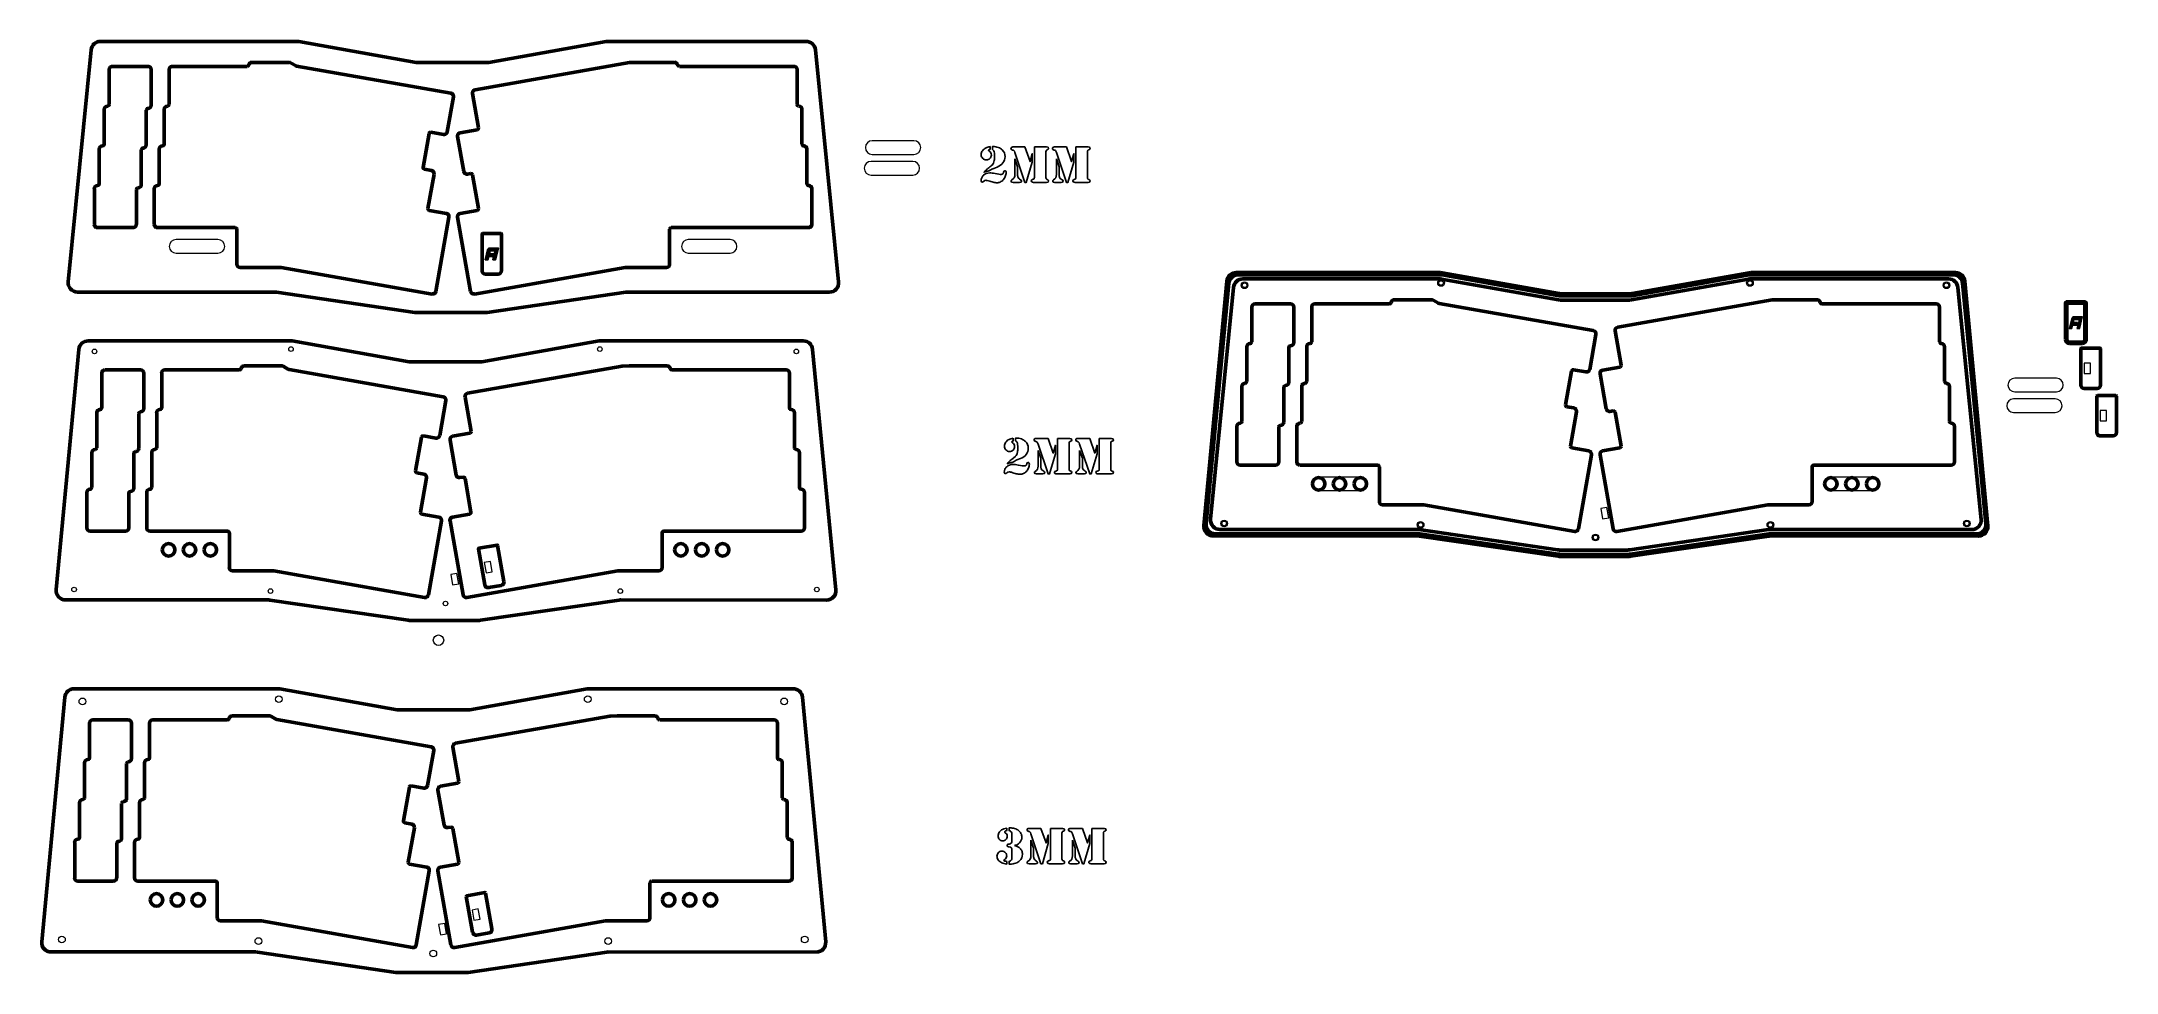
# Model space of a CAD drawing. Header units: millimetres. Extents: x -1387 to -394, y -226 to 220.
import ezdxf

# ---------------------------------------------------------------- set-up
doc = ezdxf.new("R2010")
doc.units = ezdxf.units.MM
doc.header["$MEASUREMENT"] = 0
doc.layers.add('Layer 1', color=7, linetype='Continuous')

msp = doc.modelspace()

# ---------------------------------------------------------------- hatches: boundary and pattern name
at = {"layer": 'Layer 1', "true_color": 0x332c2b}
h = msp.add_hatch(color=250, dxfattribs=at)
edge = h.paths.add_edge_path()
edge.add_spline(control_points=[(-1174.8226, 115.1146), (-1174.8226, 115.1146), (-1174.8226, 115.1146), (-1174.8226, 115.1146), (-1174.8226, 115.1146), (-1174.8226, 115.1146), (-1174.8226, 115.1146), (-1174.8226, 115.1146), (-1173.6853, 119.7699), (-1173.6853, 119.7699), (-1173.4679, 120.3837), (-1173.0841, 120.6913), (-1172.5366, 120.6913), (-1172.5366, 120.6913), (-1168.4811, 120.6913), (-1168.4811, 120.6913), (-1168.4811, 120.6913), (-1169.8329, 115.1146), (-1169.8329, 115.1146), (-1169.8329, 115.1146), (-1171.1509, 115.1146), (-1171.1509, 115.1146), (-1171.1509, 115.1146), (-1170.7755, 116.6527), (-1170.7755, 116.6527), (-1170.7755, 116.6527), (-1170.1052, 119.4143), (-1170.1052, 119.4143), (-1170.1052, 119.4143), (-1172.3461, 119.4143), (-1172.3461, 119.4143), (-1172.3757, 119.4143), (-1172.4068, 119.4016), (-1172.4364, 119.3776), (-1172.4703, 119.3522), (-1172.4914, 119.3197), (-1172.5027, 119.2774), (-1172.5027, 119.2774), (-1172.8301, 117.9298), (-1172.8301, 117.9298), (-1172.8301, 117.9298), (-1170.8489, 117.9298), (-1170.8489, 117.9298), (-1170.8489, 117.9298), (-1171.1636, 116.6485), (-1171.1636, 116.6485), (-1171.1636, 116.6485), (-1173.1392, 116.6485), (-1173.1392, 116.6485), (-1173.1392, 116.6485), (-1173.5117, 115.1146), (-1173.5117, 115.1146), (-1173.5117, 115.1146), (-1174.8226, 115.1146), (-1174.8226, 115.1146), (-1174.8226, 115.1146), (-1174.8226, 115.1146), (-1174.8226, 115.1146)], knot_values=[0, 0, 0, 0, 0.05263158, 0.05263158, 0.05263158, 0.10526316, 0.10526316, 0.10526316, 0.15789474, 0.15789474, 0.15789474, 0.21052632, 0.21052632, 0.21052632, 0.26315789, 0.26315789, 0.26315789, 0.31578947, 0.31578947, 0.31578947, 0.36842105, 0.36842105, 0.36842105, 0.42105263, 0.42105263, 0.42105263, 0.47368421, 0.47368421, 0.47368421, 0.52631579, 0.52631579, 0.52631579, 0.57894737, 0.57894737, 0.57894737, 0.63157895, 0.63157895, 0.63157895, 0.68421053, 0.68421053, 0.68421053, 0.73684211, 0.73684211, 0.73684211, 0.78947368, 0.78947368, 0.78947368, 0.84210526, 0.84210526, 0.84210526, 0.89473684, 0.89473684, 0.89473684, 0.94736842, 0.94736842, 0.94736842, 1, 1, 1, 1], degree=3, periodic=1)
h = msp.add_hatch(color=250, dxfattribs=at)
edge = h.paths.add_edge_path()
edge.add_spline(control_points=[(-416.2908, 82.1872), (-416.2908, 82.1872), (-416.2908, 82.1872), (-416.2908, 82.1872), (-416.2908, 82.1872), (-416.2908, 82.1872), (-416.2908, 82.1872), (-416.2908, 82.1872), (-415.1535, 86.8425), (-415.1535, 86.8425), (-414.9361, 87.4563), (-414.5523, 87.7639), (-414.0048, 87.7639), (-414.0048, 87.7639), (-409.9493, 87.7639), (-409.9493, 87.7639), (-409.9493, 87.7639), (-411.3011, 82.1872), (-411.3011, 82.1872), (-411.3011, 82.1872), (-412.6191, 82.1872), (-412.6191, 82.1872), (-412.6191, 82.1872), (-412.2437, 83.7253), (-412.2437, 83.7253), (-412.2437, 83.7253), (-411.5734, 86.4869), (-411.5734, 86.4869), (-411.5734, 86.4869), (-413.8143, 86.4869), (-413.8143, 86.4869), (-413.8439, 86.4869), (-413.875, 86.4742), (-413.9046, 86.4502), (-413.9385, 86.4248), (-413.9596, 86.3923), (-413.9709, 86.35), (-413.9709, 86.35), (-414.2983, 85.0024), (-414.2983, 85.0024), (-414.2983, 85.0024), (-412.3171, 85.0024), (-412.3171, 85.0024), (-412.3171, 85.0024), (-412.6318, 83.7211), (-412.6318, 83.7211), (-412.6318, 83.7211), (-414.6074, 83.7211), (-414.6074, 83.7211), (-414.6074, 83.7211), (-414.9799, 82.1872), (-414.9799, 82.1872), (-414.9799, 82.1872), (-416.2908, 82.1872), (-416.2908, 82.1872), (-416.2908, 82.1872), (-416.2908, 82.1872), (-416.2908, 82.1872)], knot_values=[0, 0, 0, 0, 0.05263158, 0.05263158, 0.05263158, 0.10526316, 0.10526316, 0.10526316, 0.15789474, 0.15789474, 0.15789474, 0.21052632, 0.21052632, 0.21052632, 0.26315789, 0.26315789, 0.26315789, 0.31578947, 0.31578947, 0.31578947, 0.36842105, 0.36842105, 0.36842105, 0.42105263, 0.42105263, 0.42105263, 0.47368421, 0.47368421, 0.47368421, 0.52631579, 0.52631579, 0.52631579, 0.57894737, 0.57894737, 0.57894737, 0.63157895, 0.63157895, 0.63157895, 0.68421053, 0.68421053, 0.68421053, 0.73684211, 0.73684211, 0.73684211, 0.78947368, 0.78947368, 0.78947368, 0.84210526, 0.84210526, 0.84210526, 0.89473684, 0.89473684, 0.89473684, 0.94736842, 0.94736842, 0.94736842, 1, 1, 1, 1], degree=3, periodic=1)

# ---------------------------------------------------------------- linework, layer by layer
at = {"layer": 'Layer 1', "color": 250, "lineweight": 20}
for centre, major_axis, ratio in [((-811.1941, 102.8396), (0, 1.6), 1), ((-811.1941, 102.8396), (0, 1.1), 1), ((-717.1038, 103.9462), (0, 1.6), 1), ((-717.1038, 103.9462), (0, 1.1), 1), ((-569.2048, 103.9462), (0, 1.6), 1), ((-569.2048, 103.9462), (0, 1.1), 1), ((-475.1145, 102.8396), (0, 1.6), 1), ((-475.1145, 102.8396), (0, 1.1), 1), ((-1361.9031, 71.166), (0, 1.1), 1), ((-1267.8128, 72.2726), (0, 1.1), 1), ((-1119.9138, 72.2726), (0, 1.1), 1), ((-1025.8235, 71.166), (0, 1.1), 1), ((-820.9886, -11.2809), (0, 1.6), 1), ((-465.32, -11.2809), (0, 1.6), 1), ((-820.9886, -11.2809), (0, 1.1), 1), ((-726.9074, -12.0074), (0, 1.6), 1), ((-726.9074, -12.0074), (0, 1.1), 1), ((-643.1543, -17.9935), (0, 1.6), 1), ((-643.1543, -17.9935), (0, 1.6), 1), ((-643.1543, -17.9935), (0, 1.1), 1), ((-643.1543, -17.9935), (0, 1.1), 1), ((-559.4012, -12.0074), (0, 1.6), 1), ((-559.4012, -12.0074), (0, 1.1), 1), ((-465.32, -11.2809), (0, 1.1), 1), ((-1371.6976, -42.9545), (0, 1.1), 1), ((-1277.6164, -43.681), (0, 1.1), 1), ((-1193.8633, -49.6671), (0, 1.1), 1), ((-1193.8633, -49.6671), (0, 1.1), 1), ((-1110.1102, -43.681), (0, 1.1), 1), ((-1016.029, -42.9545), (0, 1.1), 1), ((-1197.187, -67.2377), (0, 2.5001), 0.99996), ((-1367.7156, -96.5624), (0, 1.6), 1), ((-1273.6253, -95.4558), (0, 1.6), 1), ((-1125.7263, -95.4558), (0, 1.6), 1), ((-1031.636, -96.5624), (0, 1.6), 1), ((-1377.5101, -210.6829), (0, 1.6), 1), ((-1283.4289, -211.4094), (0, 1.6), 1), ((-1199.6758, -217.3955), (0, 1.6), 1), ((-1199.6758, -217.3955), (0, 1.6), 1), ((-1115.9227, -211.4094), (0, 1.6), 1), ((-1021.8415, -210.6829), (0, 1.6), 1)]:
    msp.add_ellipse(centre, major_axis=major_axis, ratio=ratio, dxfattribs=at)
at = {"layer": 'Layer 1', "color": 250, "lineweight": 50}
for points in [[(-1359.0861, 219.6779), (-1361.4071, 219.6779), (-1363.347, 217.9119), (-1363.5643, 215.6011)], [(-1359.0967, 219.6779), (-1359.0967, 219.6779), (-1264.8192, 219.6779), (-1264.8192, 219.6779)], [(-1264.0205, 219.6083), (-1264.2806, 219.6546), (-1264.5443, 219.6779), (-1264.8086, 219.6779)], [(-1264.036, 219.6144), (-1264.036, 219.6144), (-1207.902, 209.6238), (-1207.902, 209.6238)], [(-1173.0829, 209.6238), (-1173.0829, 209.6238), (-1116.9489, 219.6144), (-1116.9489, 219.6144)], [(-1116.1552, 219.6779), (-1116.4194, 219.6779), (-1116.6831, 219.6546), (-1116.9432, 219.6083)], [(-1116.1657, 219.6779), (-1116.1657, 219.6779), (-1021.1843, 219.6779), (-1021.1843, 219.6779)], [(-1016.6955, 215.5998), (-1016.9122, 217.9112), (-1018.8523, 219.6779), (-1021.1738, 219.6779)], [(-1374.5706, 104.5182), (-1374.5706, 104.5182), (-1363.5841, 215.5928), (-1363.5841, 215.5928)], [(-1288.0907, 208.3985), (-1287.9591, 209.1415), (-1287.3133, 209.6829), (-1286.5588, 209.6829)], [(-1268.747, 209.6618), (-1268.747, 209.6618), (-1286.5482, 209.6618), (-1286.5482, 209.6618)], [(-1268.7576, 209.683), (-1268.4887, 209.683), (-1268.2243, 209.6132), (-1267.9904, 209.4806)], [(-1265.3815, 207.9896), (-1265.3815, 207.9896), (-1267.985, 209.4713), (-1267.985, 209.4713)], [(-1207.8963, 209.6298), (-1207.6362, 209.5835), (-1207.3725, 209.5603), (-1207.1082, 209.5603)], [(-1105.6579, 209.5771), (-1105.6579, 209.5771), (-1179.6354, 196.5385), (-1179.6354, 196.5385)], [(-1173.8555, 209.5603), (-1173.5913, 209.5603), (-1173.3276, 209.5835), (-1173.0674, 209.6298)], [(-1105.6846, 209.5958), (-1105.6079, 209.6094), (-1105.5302, 209.6171), (-1105.4523, 209.619)], [(-1102.2713, 209.6618), (-1102.2713, 209.6618), (-1105.4251, 209.5983), (-1105.4251, 209.5983)], [(-1102.2774, 209.6825), (-1102.2648, 209.6828), (-1102.2522, 209.6829), (-1102.2395, 209.6829)], [(-1084.1738, 209.6618), (-1084.1738, 209.6618), (-1102.2289, 209.6618), (-1102.2289, 209.6618)], [(-1084.1844, 209.683), (-1083.4298, 209.683), (-1082.784, 209.1415), (-1082.6524, 208.3985)], [(-1016.7182, 215.5928), (-1016.7182, 215.5928), (-1005.6051, 104.4521), (-1005.6051, 104.4521)], [(-1354.853, 206.201), (-1354.853, 207.0602), (-1354.1565, 207.7568), (-1353.2973, 207.7568)], [(-1354.853, 206.1905), (-1354.853, 206.1905), (-1354.853, 189.49), (-1354.853, 189.49)], [(-1336.2899, 207.7356), (-1336.2899, 207.7356), (-1353.2867, 207.7356), (-1353.2867, 207.7356)], [(-1336.3004, 207.7568), (-1335.4412, 207.7568), (-1334.7447, 207.0603), (-1334.7447, 206.201)], [(-1334.7447, 189.1725), (-1334.7447, 189.1725), (-1334.7447, 206.1905), (-1334.7447, 206.1905)], [(-1326.1722, 206.201), (-1326.1722, 207.0602), (-1325.4757, 207.7568), (-1324.6164, 207.7568)], [(-1326.151, 206.1905), (-1326.151, 206.1905), (-1326.151, 189.49), (-1326.151, 189.49)], [(-1288.8554, 207.7356), (-1288.8554, 207.7356), (-1324.6059, 207.7356), (-1324.6059, 207.7356)], [(-1288.0843, 208.4121), (-1288.1515, 208.033), (-1288.4809, 207.7568), (-1288.8659, 207.7568)], [(-1265.1489, 207.917), (-1265.238, 207.9327), (-1265.3238, 207.9635), (-1265.4025, 208.0082)], [(-1191.3194, 194.8875), (-1191.3194, 194.8875), (-1265.1275, 207.905), (-1265.1275, 207.905)], [(-1081.8772, 207.7568), (-1082.2622, 207.7568), (-1082.5917, 208.033), (-1082.6588, 208.4121)], [(-1027.0661, 207.7356), (-1027.0661, 207.7356), (-1081.8666, 207.7356), (-1081.8666, 207.7356)], [(-1027.0767, 207.7568), (-1026.2175, 207.7568), (-1025.5209, 207.0603), (-1025.5209, 206.201)], [(-1025.4998, 189.49), (-1025.4998, 189.49), (-1025.4998, 206.1905), (-1025.4998, 206.1905)], [(-1354.853, 189.5005), (-1354.853, 189.0622), (-1355.2084, 188.7068), (-1355.6468, 188.7068)], [(-1334.7447, 189.183), (-1334.7447, 188.3238), (-1335.4412, 187.6273), (-1336.3004, 187.6273)], [(-1326.1722, 189.5005), (-1326.1722, 189.0622), (-1326.5276, 188.7068), (-1326.9659, 188.7068)], [(-1193.0127, 176.3455), (-1193.0127, 176.3455), (-1190.0494, 193.0883), (-1190.0494, 193.0883)], [(-1191.335, 194.9062), (-1190.4888, 194.757), (-1189.9238, 193.9501), (-1190.073, 193.1039)], [(-1180.903, 194.7338), (-1181.0522, 195.5799), (-1180.4871, 196.3868), (-1179.641, 196.536)], [(-1180.8843, 194.7393), (-1180.8843, 194.7393), (-1177.9844, 178.2928), (-1177.9844, 178.2928)], [(-1024.7272, 188.7068), (-1025.1656, 188.7068), (-1025.5209, 189.0622), (-1025.5209, 189.5005)], [(-1357.2449, 187.151), (-1357.2449, 188.0103), (-1356.5483, 188.7068), (-1355.6891, 188.7068)], [(-1357.2237, 187.1405), (-1357.2237, 187.1405), (-1357.2237, 170.44), (-1357.2237, 170.44)], [(-1355.6362, 188.6856), (-1355.6362, 188.6856), (-1355.6785, 188.6856), (-1355.6785, 188.6856)], [(-1337.1365, 186.8335), (-1337.1365, 187.2719), (-1336.7811, 187.6273), (-1336.3428, 187.6273)], [(-1337.1154, 170.1225), (-1337.1154, 170.1225), (-1337.1154, 186.823), (-1337.1154, 186.823)], [(-1336.3322, 187.6273), (-1336.3322, 187.6273), (-1336.2899, 187.6273), (-1336.2899, 187.6273)], [(-1328.564, 187.151), (-1328.564, 188.0102), (-1327.8675, 188.7068), (-1327.0083, 188.7068)], [(-1328.5429, 187.1405), (-1328.5429, 187.1405), (-1328.5429, 170.44), (-1328.5429, 170.44)], [(-1326.9554, 188.6856), (-1326.9554, 188.6856), (-1326.9977, 188.6856), (-1326.9977, 188.6856)], [(-1024.6743, 188.6856), (-1024.6743, 188.6856), (-1024.7166, 188.6856), (-1024.7166, 188.6856)], [(-1024.6849, 188.7068), (-1023.8256, 188.7068), (-1023.1291, 188.0103), (-1023.1291, 187.151)], [(-1023.1291, 170.44), (-1023.1291, 170.44), (-1023.1291, 187.1405), (-1023.1291, 187.1405)], [(-1359.6155, 168.0799), (-1359.6155, 168.9391), (-1358.919, 169.6356), (-1358.0598, 169.6356)], [(-1358.028, 169.6356), (-1358.028, 169.6356), (-1358.0492, 169.6356), (-1358.0492, 169.6356)], [(-1357.2449, 170.4505), (-1357.2449, 170.0122), (-1357.6002, 169.6568), (-1358.0386, 169.6568)], [(-1337.1365, 170.133), (-1337.1365, 169.2738), (-1337.833, 168.5773), (-1338.6923, 168.5773)], [(-1330.9347, 168.0799), (-1330.9347, 168.9391), (-1330.2382, 169.6356), (-1329.3789, 169.6356)], [(-1329.3472, 169.6356), (-1329.3472, 169.6356), (-1329.3684, 169.6356), (-1329.3684, 169.6356)], [(-1328.564, 170.4505), (-1328.564, 170.0122), (-1328.9194, 169.6568), (-1329.3578, 169.6568)], [(-1204.5909, 159.3486), (-1204.5909, 159.3486), (-1201.7334, 175.4988), (-1201.7334, 175.4988)], [(-1201.7425, 175.5202), (-1201.6663, 175.952), (-1201.2546, 176.2402), (-1200.8229, 176.1641)], [(-1200.8232, 176.155), (-1200.8232, 176.155), (-1194.8119, 175.0966), (-1194.8119, 175.0966)], [(-1193.0151, 176.3611), (-1193.1643, 175.5149), (-1193.9712, 174.9499), (-1194.8174, 175.0991)], [(-1188.0784, 174.1386), (-1188.2276, 174.9848), (-1187.6625, 175.7917), (-1186.8164, 175.9408)], [(-1188.0597, 174.123), (-1188.0597, 174.123), (-1185.1176, 157.3801), (-1185.1176, 157.3801)], [(-1178.6406, 177.3615), (-1178.6406, 177.3615), (-1186.8109, 175.9221), (-1186.8109, 175.9221)], [(-1177.9965, 178.293), (-1177.9204, 177.8613), (-1178.2087, 177.4496), (-1178.6404, 177.3735)], [(-1022.3354, 169.6568), (-1022.7737, 169.6568), (-1023.1291, 170.0122), (-1023.1291, 170.4505)], [(-1022.3036, 169.6356), (-1022.3036, 169.6356), (-1022.3248, 169.6356), (-1022.3248, 169.6356)], [(-1022.3142, 169.6356), (-1021.455, 169.6356), (-1020.7584, 168.9391), (-1020.7584, 168.0799)], [(-1359.6155, 168.0693), (-1359.6155, 168.0693), (-1359.6155, 151.3688), (-1359.6155, 151.3688)], [(-1339.5072, 167.7835), (-1339.5072, 168.2219), (-1339.1518, 168.5773), (-1338.7134, 168.5773)], [(-1339.5072, 151.0725), (-1339.5072, 151.0725), (-1339.5072, 167.773), (-1339.5072, 167.773)], [(-1338.7029, 168.5773), (-1338.7029, 168.5773), (-1338.6817, 168.5773), (-1338.6817, 168.5773)], [(-1330.9135, 168.0693), (-1330.9135, 168.0693), (-1330.9135, 151.3688), (-1330.9135, 151.3688)], [(-1203.9561, 158.4505), (-1204.3878, 158.5266), (-1204.6761, 158.9383), (-1204.6, 159.37)], [(-1020.7373, 151.3688), (-1020.7373, 151.3688), (-1020.7373, 168.0693), (-1020.7373, 168.0693)], [(-1362.0074, 149.0299), (-1362.0074, 149.8891), (-1361.3108, 150.5856), (-1360.4516, 150.5856)], [(-1360.3987, 150.5856), (-1360.3987, 150.5856), (-1360.441, 150.5856), (-1360.441, 150.5856)], [(-1359.6155, 151.3794), (-1359.6155, 150.941), (-1359.9709, 150.5856), (-1360.4093, 150.5856)], [(-1341.899, 148.7335), (-1341.899, 149.1719), (-1341.5436, 149.5273), (-1341.1053, 149.5273)], [(-1341.0947, 149.5273), (-1341.0947, 149.5273), (-1341.0524, 149.5273), (-1341.0524, 149.5273)], [(-1339.5072, 151.083), (-1339.5072, 150.2238), (-1340.2037, 149.5273), (-1341.0629, 149.5273)], [(-1333.3265, 149.0299), (-1333.3265, 149.8891), (-1332.63, 150.5856), (-1331.7708, 150.5856)], [(-1331.7179, 150.5856), (-1331.7179, 150.5856), (-1331.7602, 150.5856), (-1331.7602, 150.5856)], [(-1330.9347, 151.3794), (-1330.9347, 150.941), (-1331.2901, 150.5856), (-1331.7284, 150.5856)], [(-1200.5904, 157.8458), (-1200.5904, 157.8458), (-1203.9347, 158.4173), (-1203.9347, 158.4173)], [(-1202.2414, 139.6001), (-1202.2414, 139.6001), (-1199.3415, 156.0466), (-1199.3415, 156.0466)], [(-1200.606, 157.8433), (-1199.7598, 157.6942), (-1199.1948, 156.8873), (-1199.344, 156.0411)], [(-1183.3129, 156.1337), (-1184.1591, 155.9846), (-1184.966, 156.5496), (-1185.1152, 157.3958)], [(-1183.3184, 156.1313), (-1183.3184, 156.1313), (-1181.7944, 156.3853), (-1181.7944, 156.3853)], [(-1181.8158, 156.3944), (-1181.3841, 156.4705), (-1180.9724, 156.1822), (-1180.8963, 155.7505)], [(-1180.8843, 155.7503), (-1180.8843, 155.7503), (-1178.0268, 139.579), (-1178.0268, 139.579)], [(-1019.9647, 150.5856), (-1020.4031, 150.5856), (-1020.7584, 150.941), (-1020.7584, 151.3794)], [(-1019.9118, 150.5856), (-1019.9118, 150.5856), (-1019.9541, 150.5856), (-1019.9541, 150.5856)], [(-1019.9224, 150.5856), (-1019.0631, 150.5856), (-1018.3666, 149.8891), (-1018.3666, 149.0299)], [(-1361.9862, 149.0193), (-1361.9862, 149.0193), (-1361.9862, 132.0225), (-1361.9862, 132.0225)], [(-1341.8779, 132.0225), (-1341.8779, 132.0225), (-1341.8779, 148.723), (-1341.8779, 148.723)], [(-1333.3054, 149.0193), (-1333.3054, 149.0193), (-1333.3054, 132.0225), (-1333.3054, 132.0225)], [(-1201.5854, 138.6808), (-1202.0171, 138.7569), (-1202.3054, 139.1686), (-1202.2293, 139.6003)], [(-1178.0388, 139.6003), (-1177.9627, 139.1686), (-1178.251, 138.7569), (-1178.6827, 138.6808)], [(-1018.3666, 132.0225), (-1018.3666, 132.0225), (-1018.3666, 149.0193), (-1018.3666, 149.0193)], [(-1360.4516, 130.4773), (-1361.3108, 130.4773), (-1362.0074, 131.1738), (-1362.0074, 132.033)], [(-1360.441, 130.4773), (-1360.441, 130.4773), (-1343.4442, 130.4773), (-1343.4442, 130.4773)], [(-1341.899, 132.033), (-1341.899, 131.1738), (-1342.5955, 130.4773), (-1343.4548, 130.4773)], [(-1331.7708, 130.4773), (-1332.63, 130.4773), (-1333.3265, 131.1738), (-1333.3265, 132.033)], [(-1331.7602, 130.4773), (-1331.7602, 130.4773), (-1294.5492, 130.4773), (-1294.5492, 130.4773)], [(-1294.5598, 130.4773), (-1294.1214, 130.4773), (-1293.766, 130.1219), (-1293.766, 129.6835)], [(-1293.7449, 129.673), (-1293.7449, 129.673), (-1293.7449, 112.9725), (-1293.7449, 112.9725)], [(-1193.4149, 137.2295), (-1193.4149, 137.2295), (-1201.5852, 138.6688), (-1201.5852, 138.6688)], [(-1198.4314, 99.9338), (-1198.4314, 99.9338), (-1192.166, 135.4303), (-1192.166, 135.4303)], [(-1193.4305, 137.2482), (-1192.5843, 137.099), (-1192.0193, 136.2921), (-1192.1685, 135.4459)], [(-1188.0996, 135.4459), (-1188.2487, 136.2921), (-1187.6837, 137.099), (-1186.8375, 137.2482)], [(-1188.0809, 135.4303), (-1188.0809, 135.4303), (-1181.8156, 99.9338), (-1181.8156, 99.9338)], [(-1178.6829, 138.6688), (-1178.6829, 138.6688), (-1186.832, 137.2295), (-1186.832, 137.2295)], [(-1086.5021, 129.6835), (-1086.5021, 130.1219), (-1086.1467, 130.4773), (-1085.7084, 130.4773)], [(-1086.5021, 112.9725), (-1086.5021, 112.9725), (-1086.5021, 129.673), (-1086.5021, 129.673)], [(-1085.6978, 130.4773), (-1085.6978, 130.4773), (-1019.9118, 130.4773), (-1019.9118, 130.4773)], [(-1018.3666, 132.033), (-1018.3666, 131.1738), (-1019.0631, 130.4773), (-1019.9224, 130.4773)], [(-1292.2103, 111.4273), (-1293.0695, 111.4273), (-1293.766, 112.1238), (-1293.766, 112.983)], [(-1292.1997, 111.4273), (-1292.1997, 111.4273), (-1272.6417, 111.4273), (-1272.6417, 111.4273)], [(-1272.6523, 111.4273), (-1272.6061, 111.4273), (-1272.56, 111.4233), (-1272.5145, 111.4152)], [(-1272.5147, 111.4061), (-1272.5147, 111.4061), (-1200.2305, 98.6638), (-1200.2305, 98.6638)], [(-1180.0164, 98.6638), (-1180.0164, 98.6638), (-1107.7323, 111.4061), (-1107.7323, 111.4061)], [(-1107.7537, 111.4152), (-1107.7082, 111.4233), (-1107.6621, 111.4273), (-1107.6159, 111.4273)], [(-1107.6053, 111.4273), (-1107.6053, 111.4273), (-1088.0473, 111.4273), (-1088.0473, 111.4273)], [(-1086.5021, 112.983), (-1086.5021, 112.1238), (-1087.1986, 111.4273), (-1088.0579, 111.4273)], [(-1275.5767, 99.6075), (-1275.5767, 99.6075), (-1370.0832, 99.6075), (-1370.0832, 99.6075)], [(-1274.7781, 99.5379), (-1275.0382, 99.5842), (-1275.3019, 99.6075), (-1275.5661, 99.6075)], [(-1208.4572, 89.8284), (-1208.4572, 89.8284), (-1274.7936, 99.5228), (-1274.7936, 99.5228)], [(-1198.4338, 99.9283), (-1198.583, 99.0821), (-1199.3899, 98.5171), (-1200.236, 98.6662)], [(-1180.0321, 98.6662), (-1180.8783, 98.5171), (-1181.6852, 99.0821), (-1181.8343, 99.9283)], [(-1107.4923, 99.5228), (-1107.4923, 99.5228), (-1173.8286, 89.8284), (-1173.8286, 89.8284)], [(-1106.6986, 99.6075), (-1106.9628, 99.6075), (-1107.2265, 99.5842), (-1107.4867, 99.5379)], [(-1010.0925, 99.5414), (-1010.0925, 99.5414), (-1106.7091, 99.6075), (-1106.7091, 99.6075)], [(-830.6781, -12.3361), (-830.6781, -12.3361), (-819.6674, 104.8175), (-819.6674, 104.8175)], [(-829.5927, -11.3449), (-829.5927, -11.3449), (-818.6752, 103.8087), (-818.6752, 103.8087)], [(-815.1694, 108.9026), (-817.4904, 108.9026), (-819.4303, 107.1366), (-819.6476, 104.8258)], [(-814.1772, 107.8938), (-816.4982, 107.8938), (-818.4381, 106.1278), (-818.6554, 103.817)], [(-815.18, 108.9026), (-815.18, 108.9026), (-717.3968, 108.9026), (-717.3968, 108.9026)], [(-814.1878, 107.8938), (-814.1878, 107.8938), (-717.3968, 107.8938), (-717.3968, 107.8938)], [(-716.5981, 108.833), (-716.8582, 108.8793), (-717.1219, 108.9026), (-717.3862, 108.9026)], [(-716.5981, 107.8242), (-716.8582, 107.8705), (-717.1219, 107.8938), (-717.3862, 107.8938)], [(-716.6136, 108.8391), (-716.6136, 108.8391), (-660.4796, 98.8485), (-660.4796, 98.8485)], [(-716.6136, 107.8303), (-716.6136, 107.8303), (-660.4796, 97.8397), (-660.4796, 97.8397)], [(-625.6605, 98.8485), (-625.6605, 98.8485), (-569.5265, 108.8391), (-569.5265, 108.8391)], [(-625.6605, 97.8397), (-625.6605, 97.8397), (-569.5265, 107.8303), (-569.5265, 107.8303)], [(-568.7328, 108.9026), (-568.997, 108.9026), (-569.2607, 108.8793), (-569.5208, 108.833)], [(-568.7328, 107.8938), (-568.997, 107.8938), (-569.2607, 107.8705), (-569.5208, 107.8242)], [(-568.7433, 108.9026), (-568.7433, 108.9026), (-470.8184, 108.9026), (-470.8184, 108.9026)], [(-568.7433, 107.8938), (-568.7433, 107.8938), (-471.8272, 107.8938), (-471.8272, 107.8938)], [(-467.3384, 103.8157), (-467.5551, 106.1271), (-469.4952, 107.8938), (-471.8167, 107.8938)], [(-466.3296, 104.8245), (-466.5463, 107.1359), (-468.4864, 108.9026), (-470.8079, 108.9026)], [(-467.3611, 103.8087), (-467.3611, 103.8087), (-456.179, -11.411), (-456.179, -11.411)], [(-466.3523, 104.8175), (-466.3523, 104.8175), (-455.2634, -12.4022), (-455.2634, -12.4022)], [(-1208.4516, 89.8557), (-1208.1914, 89.8094), (-1207.9277, 89.7861), (-1207.6635, 89.7861)], [(-1207.6741, 89.7649), (-1207.6741, 89.7649), (-1174.6118, 89.7649), (-1174.6118, 89.7649)], [(-1174.6012, 89.7861), (-1174.337, 89.7861), (-1174.0733, 89.8094), (-1173.8132, 89.8557)], [(-807.7475, 92.418), (-807.7475, 93.2772), (-807.051, 93.9738), (-806.1918, 93.9738)], [(-807.7475, 92.418), (-807.7475, 93.2772), (-807.051, 93.9738), (-806.1918, 93.9738)], [(-807.7475, 92.4075), (-807.7475, 92.4075), (-807.7475, 75.707), (-807.7475, 75.707)], [(-807.7475, 92.4075), (-807.7475, 92.4075), (-807.7475, 75.707), (-807.7475, 75.707)], [(-789.1844, 93.9526), (-789.1844, 93.9526), (-806.1812, 93.9526), (-806.1812, 93.9526)], [(-789.1844, 93.9526), (-789.1844, 93.9526), (-806.1812, 93.9526), (-806.1812, 93.9526)], [(-789.1949, 93.9738), (-788.3357, 93.9738), (-787.6392, 93.2773), (-787.6392, 92.418)], [(-789.1949, 93.9738), (-788.3357, 93.9738), (-787.6392, 93.2773), (-787.6392, 92.418)], [(-787.6392, 75.3895), (-787.6392, 75.3895), (-787.6392, 92.4075), (-787.6392, 92.4075)], [(-787.6392, 75.3895), (-787.6392, 75.3895), (-787.6392, 92.4075), (-787.6392, 92.4075)], [(-779.0667, 92.418), (-779.0667, 93.2772), (-778.3702, 93.9738), (-777.5109, 93.9738)], [(-779.0667, 92.418), (-779.0667, 93.2772), (-778.3702, 93.9738), (-777.5109, 93.9738)], [(-779.0455, 92.4075), (-779.0455, 92.4075), (-779.0455, 75.707), (-779.0455, 75.707)], [(-779.0455, 92.4075), (-779.0455, 92.4075), (-779.0455, 75.707), (-779.0455, 75.707)], [(-741.7499, 93.9526), (-741.7499, 93.9526), (-777.5004, 93.9526), (-777.5004, 93.9526)], [(-741.7499, 93.9526), (-741.7499, 93.9526), (-777.5004, 93.9526), (-777.5004, 93.9526)], [(-740.9788, 94.6291), (-741.046, 94.25), (-741.3754, 93.9738), (-741.7604, 93.9738)], [(-740.9788, 94.6291), (-741.046, 94.25), (-741.3754, 93.9738), (-741.7604, 93.9738)], [(-740.9852, 94.6155), (-740.8536, 95.3585), (-740.2078, 95.8999), (-739.4533, 95.8999)], [(-740.9852, 94.6155), (-740.8536, 95.3585), (-740.2078, 95.8999), (-739.4533, 95.8999)], [(-721.6415, 95.8788), (-721.6415, 95.8788), (-739.4427, 95.8788), (-739.4427, 95.8788)], [(-721.6415, 95.8788), (-721.6415, 95.8788), (-739.4427, 95.8788), (-739.4427, 95.8788)], [(-721.6521, 95.9), (-721.3832, 95.9), (-721.1188, 95.8302), (-720.8849, 95.6976)], [(-721.6521, 95.9), (-721.3832, 95.9), (-721.1188, 95.8302), (-720.8849, 95.6976)], [(-718.276, 94.2066), (-718.276, 94.2066), (-720.8795, 95.6883), (-720.8795, 95.6883)], [(-718.276, 94.2066), (-718.276, 94.2066), (-720.8795, 95.6883), (-720.8795, 95.6883)], [(-718.0434, 94.134), (-718.1325, 94.1497), (-718.2183, 94.1805), (-718.297, 94.2252)], [(-718.0434, 94.134), (-718.1325, 94.1497), (-718.2183, 94.1805), (-718.297, 94.2252)], [(-644.2139, 81.1045), (-644.2139, 81.1045), (-718.022, 94.122), (-718.022, 94.122)], [(-644.2139, 81.1045), (-644.2139, 81.1045), (-718.022, 94.122), (-718.022, 94.122)], [(-660.4739, 98.8545), (-660.2138, 98.8082), (-659.9501, 98.785), (-659.6858, 98.785)], [(-660.4739, 97.8457), (-660.2138, 97.7994), (-659.9501, 97.7762), (-659.6858, 97.7762)], [(-558.5524, 95.7941), (-558.5524, 95.7941), (-632.5299, 82.7555), (-632.5299, 82.7555)], [(-558.5524, 95.7941), (-558.5524, 95.7941), (-632.5299, 82.7555), (-632.5299, 82.7555)], [(-626.4331, 98.785), (-626.1689, 98.785), (-625.9052, 98.8082), (-625.645, 98.8545)], [(-626.4331, 97.7762), (-626.1689, 97.7762), (-625.9052, 97.7994), (-625.645, 97.8457)], [(-558.5791, 95.8128), (-558.5024, 95.8264), (-558.4247, 95.8341), (-558.3468, 95.836)], [(-558.5791, 95.8128), (-558.5024, 95.8264), (-558.4247, 95.8341), (-558.3468, 95.836)], [(-555.1658, 95.8788), (-555.1658, 95.8788), (-558.3196, 95.8153), (-558.3196, 95.8153)], [(-555.1658, 95.8788), (-555.1658, 95.8788), (-558.3196, 95.8153), (-558.3196, 95.8153)], [(-555.1719, 95.8995), (-555.1593, 95.8998), (-555.1467, 95.8999), (-555.134, 95.8999)], [(-555.1719, 95.8995), (-555.1593, 95.8998), (-555.1467, 95.8999), (-555.134, 95.8999)], [(-537.0683, 95.8788), (-537.0683, 95.8788), (-555.1234, 95.8788), (-555.1234, 95.8788)], [(-537.0683, 95.8788), (-537.0683, 95.8788), (-555.1234, 95.8788), (-555.1234, 95.8788)], [(-537.0789, 95.9), (-536.3243, 95.9), (-535.6785, 95.3585), (-535.5469, 94.6155)], [(-537.0789, 95.9), (-536.3243, 95.9), (-535.6785, 95.3585), (-535.5469, 94.6155)], [(-534.7717, 93.9738), (-535.1567, 93.9738), (-535.4862, 94.25), (-535.5533, 94.6291)], [(-534.7717, 93.9738), (-535.1567, 93.9738), (-535.4862, 94.25), (-535.5533, 94.6291)], [(-479.9606, 93.9526), (-479.9606, 93.9526), (-534.7611, 93.9526), (-534.7611, 93.9526)], [(-479.9606, 93.9526), (-479.9606, 93.9526), (-534.7611, 93.9526), (-534.7611, 93.9526)], [(-479.9712, 93.9738), (-479.112, 93.9738), (-478.4154, 93.2773), (-478.4154, 92.418)], [(-479.9712, 93.9738), (-479.112, 93.9738), (-478.4154, 93.2773), (-478.4154, 92.418)], [(-478.3943, 75.707), (-478.3943, 75.707), (-478.3943, 92.4075), (-478.3943, 92.4075)], [(-478.3943, 75.707), (-478.3943, 75.707), (-478.3943, 92.4075), (-478.3943, 92.4075)], [(-644.2295, 81.1232), (-643.3833, 80.974), (-642.8183, 80.1671), (-642.9675, 79.3209)], [(-644.2295, 81.1232), (-643.3833, 80.974), (-642.8183, 80.1671), (-642.9675, 79.3209)], [(-633.7975, 80.9508), (-633.9467, 81.7969), (-633.3816, 82.6038), (-632.5355, 82.753)], [(-633.7975, 80.9508), (-633.9467, 81.7969), (-633.3816, 82.6038), (-632.5355, 82.753)], [(-633.7788, 80.9563), (-633.7788, 80.9563), (-630.8789, 64.5098), (-630.8789, 64.5098)], [(-633.7788, 80.9563), (-633.7788, 80.9563), (-630.8789, 64.5098), (-630.8789, 64.5098)], [(-1380.3017, -43.0185), (-1380.3017, -43.0185), (-1369.3842, 72.1351), (-1369.3842, 72.1351)], [(-1364.8862, 76.2202), (-1367.2072, 76.2202), (-1369.1471, 74.4542), (-1369.3644, 72.1434)], [(-1364.8968, 76.2202), (-1364.8968, 76.2202), (-1268.1058, 76.2202), (-1268.1058, 76.2202)], [(-1267.3071, 76.1506), (-1267.5672, 76.1969), (-1267.8309, 76.2202), (-1268.0952, 76.2202)], [(-1267.3226, 76.1567), (-1267.3226, 76.1567), (-1211.1886, 66.1661), (-1211.1886, 66.1661)], [(-1176.3695, 66.1661), (-1176.3695, 66.1661), (-1120.2355, 76.1567), (-1120.2355, 76.1567)], [(-1119.4418, 76.2202), (-1119.706, 76.2202), (-1119.9697, 76.1969), (-1120.2298, 76.1506)], [(-1119.4523, 76.2202), (-1119.4523, 76.2202), (-1022.5362, 76.2202), (-1022.5362, 76.2202)], [(-1018.0474, 72.1421), (-1018.2641, 74.4535), (-1020.2042, 76.2202), (-1022.5257, 76.2202)], [(-1018.0701, 72.1351), (-1018.0701, 72.1351), (-1006.888, -43.0846), (-1006.888, -43.0846)], [(-810.1394, 73.368), (-810.1394, 74.2273), (-809.4428, 74.9238), (-808.5836, 74.9238)], [(-810.1394, 73.368), (-810.1394, 74.2273), (-809.4428, 74.9238), (-808.5836, 74.9238)], [(-810.1182, 73.3575), (-810.1182, 73.3575), (-810.1182, 56.657), (-810.1182, 56.657)], [(-810.1182, 73.3575), (-810.1182, 73.3575), (-810.1182, 56.657), (-810.1182, 56.657)], [(-808.5307, 74.9026), (-808.5307, 74.9026), (-808.573, 74.9026), (-808.573, 74.9026)], [(-808.5307, 74.9026), (-808.5307, 74.9026), (-808.573, 74.9026), (-808.573, 74.9026)], [(-807.7475, 75.7175), (-807.7475, 75.2792), (-808.1029, 74.9238), (-808.5413, 74.9238)], [(-807.7475, 75.7175), (-807.7475, 75.2792), (-808.1029, 74.9238), (-808.5413, 74.9238)], [(-790.031, 73.0505), (-790.031, 73.4889), (-789.6756, 73.8443), (-789.2373, 73.8443)], [(-790.031, 73.0505), (-790.031, 73.4889), (-789.6756, 73.8443), (-789.2373, 73.8443)], [(-790.0099, 56.3395), (-790.0099, 56.3395), (-790.0099, 73.04), (-790.0099, 73.04)], [(-790.0099, 56.3395), (-790.0099, 56.3395), (-790.0099, 73.04), (-790.0099, 73.04)], [(-789.2267, 73.8443), (-789.2267, 73.8443), (-789.1844, 73.8443), (-789.1844, 73.8443)], [(-789.2267, 73.8443), (-789.2267, 73.8443), (-789.1844, 73.8443), (-789.1844, 73.8443)], [(-787.6392, 75.4), (-787.6392, 74.5408), (-788.3357, 73.8443), (-789.1949, 73.8443)], [(-787.6392, 75.4), (-787.6392, 74.5408), (-788.3357, 73.8443), (-789.1949, 73.8443)], [(-781.4585, 73.368), (-781.4585, 74.2272), (-780.762, 74.9238), (-779.9028, 74.9238)], [(-781.4585, 73.368), (-781.4585, 74.2272), (-780.762, 74.9238), (-779.9028, 74.9238)], [(-781.4374, 73.3575), (-781.4374, 73.3575), (-781.4374, 56.657), (-781.4374, 56.657)], [(-781.4374, 73.3575), (-781.4374, 73.3575), (-781.4374, 56.657), (-781.4374, 56.657)], [(-779.8499, 74.9026), (-779.8499, 74.9026), (-779.8922, 74.9026), (-779.8922, 74.9026)], [(-779.8499, 74.9026), (-779.8499, 74.9026), (-779.8922, 74.9026), (-779.8922, 74.9026)], [(-779.0667, 75.7175), (-779.0667, 75.2792), (-779.4221, 74.9238), (-779.8604, 74.9238)], [(-779.0667, 75.7175), (-779.0667, 75.2792), (-779.4221, 74.9238), (-779.8604, 74.9238)], [(-645.9072, 62.5625), (-645.9072, 62.5625), (-642.9439, 79.3053), (-642.9439, 79.3053)], [(-645.9072, 62.5625), (-645.9072, 62.5625), (-642.9439, 79.3053), (-642.9439, 79.3053)], [(-477.6217, 74.9238), (-478.0601, 74.9238), (-478.4154, 75.2792), (-478.4154, 75.7175)], [(-477.6217, 74.9238), (-478.0601, 74.9238), (-478.4154, 75.2792), (-478.4154, 75.7175)], [(-477.5688, 74.9026), (-477.5688, 74.9026), (-477.6111, 74.9026), (-477.6111, 74.9026)], [(-477.5688, 74.9026), (-477.5688, 74.9026), (-477.6111, 74.9026), (-477.6111, 74.9026)], [(-477.5794, 74.9238), (-476.7201, 74.9238), (-476.0236, 74.2273), (-476.0236, 73.368)], [(-477.5794, 74.9238), (-476.7201, 74.9238), (-476.0236, 74.2273), (-476.0236, 73.368)], [(-476.0236, 56.657), (-476.0236, 56.657), (-476.0236, 73.3575), (-476.0236, 73.3575)], [(-476.0236, 56.657), (-476.0236, 56.657), (-476.0236, 73.3575), (-476.0236, 73.3575)], [(-1358.4565, 60.7444), (-1358.4565, 61.6036), (-1357.76, 62.3002), (-1356.9008, 62.3002)], [(-1358.4565, 60.7339), (-1358.4565, 60.7339), (-1358.4565, 44.0334), (-1358.4565, 44.0334)], [(-1339.8934, 62.279), (-1339.8934, 62.279), (-1356.8902, 62.279), (-1356.8902, 62.279)], [(-1339.9039, 62.3002), (-1339.0447, 62.3002), (-1338.3482, 61.6037), (-1338.3482, 60.7444)], [(-1338.3482, 43.7159), (-1338.3482, 43.7159), (-1338.3482, 60.7339), (-1338.3482, 60.7339)], [(-1329.7757, 60.7444), (-1329.7757, 61.6036), (-1329.0792, 62.3002), (-1328.2199, 62.3002)], [(-1329.7545, 60.7339), (-1329.7545, 60.7339), (-1329.7545, 44.0334), (-1329.7545, 44.0334)], [(-1292.4589, 62.279), (-1292.4589, 62.279), (-1328.2094, 62.279), (-1328.2094, 62.279)], [(-1291.6878, 62.9555), (-1291.755, 62.5764), (-1292.0844, 62.3002), (-1292.4694, 62.3002)], [(-1291.6942, 62.9419), (-1291.5626, 63.6849), (-1290.9168, 64.2263), (-1290.1623, 64.2263)], [(-1272.3505, 64.2052), (-1272.3505, 64.2052), (-1290.1517, 64.2052), (-1290.1517, 64.2052)], [(-1272.3611, 64.2264), (-1272.0922, 64.2264), (-1271.8278, 64.1566), (-1271.5939, 64.024)], [(-1268.985, 62.533), (-1268.985, 62.533), (-1271.5885, 64.0147), (-1271.5885, 64.0147)], [(-1268.7524, 62.4604), (-1268.8415, 62.4761), (-1268.9273, 62.5069), (-1269.006, 62.5516)], [(-1194.9229, 49.4309), (-1194.9229, 49.4309), (-1268.731, 62.4484), (-1268.731, 62.4484)], [(-1211.1829, 66.1721), (-1210.9228, 66.1258), (-1210.6591, 66.1026), (-1210.3948, 66.1026)], [(-1109.2614, 64.1205), (-1109.2614, 64.1205), (-1183.2389, 51.0819), (-1183.2389, 51.0819)], [(-1177.1421, 66.1026), (-1176.8779, 66.1026), (-1176.6142, 66.1258), (-1176.354, 66.1721)], [(-1109.2881, 64.1392), (-1109.2114, 64.1528), (-1109.1337, 64.1605), (-1109.0558, 64.1624)], [(-1105.8748, 64.2052), (-1105.8748, 64.2052), (-1109.0286, 64.1417), (-1109.0286, 64.1417)], [(-1105.8809, 64.2259), (-1105.8683, 64.2262), (-1105.8557, 64.2263), (-1105.843, 64.2263)], [(-1087.7773, 64.2052), (-1087.7773, 64.2052), (-1105.8324, 64.2052), (-1105.8324, 64.2052)], [(-1087.7879, 64.2264), (-1087.0333, 64.2264), (-1086.3875, 63.6849), (-1086.2559, 62.9419)], [(-1085.4807, 62.3002), (-1085.8657, 62.3002), (-1086.1952, 62.5764), (-1086.2623, 62.9555)], [(-1030.6696, 62.279), (-1030.6696, 62.279), (-1085.4701, 62.279), (-1085.4701, 62.279)], [(-1030.6802, 62.3002), (-1029.821, 62.3002), (-1029.1244, 61.6037), (-1029.1244, 60.7444)], [(-1029.1033, 44.0334), (-1029.1033, 44.0334), (-1029.1033, 60.7339), (-1029.1033, 60.7339)], [(-657.4854, 45.5656), (-657.4854, 45.5656), (-654.6279, 61.7158), (-654.6279, 61.7158)], [(-657.4854, 45.5656), (-657.4854, 45.5656), (-654.6279, 61.7158), (-654.6279, 61.7158)], [(-654.637, 61.7372), (-654.5608, 62.169), (-654.1491, 62.4572), (-653.7174, 62.3811)], [(-654.637, 61.7372), (-654.5608, 62.169), (-654.1491, 62.4572), (-653.7174, 62.3811)], [(-653.7177, 62.372), (-653.7177, 62.372), (-647.7064, 61.3136), (-647.7064, 61.3136)], [(-653.7177, 62.372), (-653.7177, 62.372), (-647.7064, 61.3136), (-647.7064, 61.3136)], [(-645.9096, 62.5781), (-646.0588, 61.7319), (-646.8657, 61.1669), (-647.7119, 61.3161)], [(-645.9096, 62.5781), (-646.0588, 61.7319), (-646.8657, 61.1669), (-647.7119, 61.3161)], [(-640.9729, 60.3556), (-641.1221, 61.2018), (-640.557, 62.0087), (-639.7109, 62.1578)], [(-640.9729, 60.3556), (-641.1221, 61.2018), (-640.557, 62.0087), (-639.7109, 62.1578)], [(-640.9542, 60.34), (-640.9542, 60.34), (-638.0121, 43.5971), (-638.0121, 43.5971)], [(-640.9542, 60.34), (-640.9542, 60.34), (-638.0121, 43.5971), (-638.0121, 43.5971)], [(-631.5351, 63.5785), (-631.5351, 63.5785), (-639.7054, 62.1391), (-639.7054, 62.1391)], [(-631.5351, 63.5785), (-631.5351, 63.5785), (-639.7054, 62.1391), (-639.7054, 62.1391)], [(-630.891, 64.51), (-630.8149, 64.0783), (-631.1032, 63.6666), (-631.5349, 63.5905)], [(-630.891, 64.51), (-630.8149, 64.0783), (-631.1032, 63.6666), (-631.5349, 63.5905)], [(-1184.5065, 49.2772), (-1184.6557, 50.1233), (-1184.0906, 50.9302), (-1183.2445, 51.0794)], [(-812.51, 54.2969), (-812.51, 55.1561), (-811.8135, 55.8526), (-810.9543, 55.8526)], [(-812.51, 54.2969), (-812.51, 55.1561), (-811.8135, 55.8526), (-810.9543, 55.8526)], [(-812.51, 54.2863), (-812.51, 54.2863), (-812.51, 37.5858), (-812.51, 37.5858)], [(-812.51, 54.2863), (-812.51, 54.2863), (-812.51, 37.5858), (-812.51, 37.5858)], [(-810.9225, 55.8526), (-810.9225, 55.8526), (-810.9437, 55.8526), (-810.9437, 55.8526)], [(-810.9225, 55.8526), (-810.9225, 55.8526), (-810.9437, 55.8526), (-810.9437, 55.8526)], [(-810.1394, 56.6675), (-810.1394, 56.2292), (-810.4947, 55.8738), (-810.9331, 55.8738)], [(-810.1394, 56.6675), (-810.1394, 56.2292), (-810.4947, 55.8738), (-810.9331, 55.8738)], [(-792.4017, 54.0005), (-792.4017, 54.4389), (-792.0463, 54.7943), (-791.6079, 54.7943)], [(-792.4017, 54.0005), (-792.4017, 54.4389), (-792.0463, 54.7943), (-791.6079, 54.7943)], [(-792.4017, 37.2895), (-792.4017, 37.2895), (-792.4017, 53.99), (-792.4017, 53.99)], [(-792.4017, 37.2895), (-792.4017, 37.2895), (-792.4017, 53.99), (-792.4017, 53.99)], [(-791.5974, 54.7943), (-791.5974, 54.7943), (-791.5762, 54.7943), (-791.5762, 54.7943)], [(-791.5974, 54.7943), (-791.5974, 54.7943), (-791.5762, 54.7943), (-791.5762, 54.7943)], [(-790.031, 56.35), (-790.031, 55.4908), (-790.7275, 54.7943), (-791.5868, 54.7943)], [(-790.031, 56.35), (-790.031, 55.4908), (-790.7275, 54.7943), (-791.5868, 54.7943)], [(-783.8292, 54.2969), (-783.8292, 55.1561), (-783.1327, 55.8526), (-782.2734, 55.8526)], [(-783.8292, 54.2969), (-783.8292, 55.1561), (-783.1327, 55.8526), (-782.2734, 55.8526)], [(-783.808, 54.2863), (-783.808, 54.2863), (-783.808, 37.5858), (-783.808, 37.5858)], [(-783.808, 54.2863), (-783.808, 54.2863), (-783.808, 37.5858), (-783.808, 37.5858)], [(-782.2417, 55.8526), (-782.2417, 55.8526), (-782.2629, 55.8526), (-782.2629, 55.8526)], [(-782.2417, 55.8526), (-782.2417, 55.8526), (-782.2629, 55.8526), (-782.2629, 55.8526)], [(-781.4585, 56.6675), (-781.4585, 56.2292), (-781.8139, 55.8738), (-782.2523, 55.8738)], [(-781.4585, 56.6675), (-781.4585, 56.2292), (-781.8139, 55.8738), (-782.2523, 55.8738)], [(-475.2299, 55.8738), (-475.6682, 55.8738), (-476.0236, 56.2292), (-476.0236, 56.6675)], [(-475.2299, 55.8738), (-475.6682, 55.8738), (-476.0236, 56.2292), (-476.0236, 56.6675)], [(-475.1981, 55.8526), (-475.1981, 55.8526), (-475.2193, 55.8526), (-475.2193, 55.8526)], [(-475.1981, 55.8526), (-475.1981, 55.8526), (-475.2193, 55.8526), (-475.2193, 55.8526)], [(-475.2087, 55.8526), (-474.3495, 55.8526), (-473.6529, 55.1561), (-473.6529, 54.2969)], [(-475.2087, 55.8526), (-474.3495, 55.8526), (-473.6529, 55.1561), (-473.6529, 54.2969)], [(-473.6318, 37.5858), (-473.6318, 37.5858), (-473.6318, 54.2863), (-473.6318, 54.2863)], [(-473.6318, 37.5858), (-473.6318, 37.5858), (-473.6318, 54.2863), (-473.6318, 54.2863)], [(-1360.8484, 41.6944), (-1360.8484, 42.5537), (-1360.1518, 43.2502), (-1359.2926, 43.2502)], [(-1360.8272, 41.6839), (-1360.8272, 41.6839), (-1360.8272, 24.9834), (-1360.8272, 24.9834)], [(-1359.2397, 43.229), (-1359.2397, 43.229), (-1359.282, 43.229), (-1359.282, 43.229)], [(-1358.4565, 44.0439), (-1358.4565, 43.6056), (-1358.8119, 43.2502), (-1359.2503, 43.2502)], [(-1340.74, 41.3769), (-1340.74, 41.8153), (-1340.3846, 42.1707), (-1339.9463, 42.1707)], [(-1340.7189, 24.6659), (-1340.7189, 24.6659), (-1340.7189, 41.3664), (-1340.7189, 41.3664)], [(-1339.9357, 42.1707), (-1339.9357, 42.1707), (-1339.8934, 42.1707), (-1339.8934, 42.1707)], [(-1338.3482, 43.7264), (-1338.3482, 42.8672), (-1339.0447, 42.1707), (-1339.9039, 42.1707)], [(-1332.1675, 41.6944), (-1332.1675, 42.5536), (-1331.471, 43.2502), (-1330.6118, 43.2502)], [(-1332.1464, 41.6839), (-1332.1464, 41.6839), (-1332.1464, 24.9834), (-1332.1464, 24.9834)], [(-1330.5589, 43.229), (-1330.5589, 43.229), (-1330.6012, 43.229), (-1330.6012, 43.229)], [(-1329.7757, 44.0439), (-1329.7757, 43.6056), (-1330.1311, 43.2502), (-1330.5694, 43.2502)], [(-1196.6162, 30.8889), (-1196.6162, 30.8889), (-1193.6529, 47.6317), (-1193.6529, 47.6317)], [(-1194.9385, 49.4496), (-1194.0923, 49.3004), (-1193.5273, 48.4935), (-1193.6765, 47.6473)], [(-1184.4878, 49.2827), (-1184.4878, 49.2827), (-1181.5879, 32.8362), (-1181.5879, 32.8362)], [(-1028.3307, 43.2502), (-1028.7691, 43.2502), (-1029.1244, 43.6056), (-1029.1244, 44.0439)], [(-1028.2778, 43.229), (-1028.2778, 43.229), (-1028.3201, 43.229), (-1028.3201, 43.229)], [(-1028.2884, 43.2502), (-1027.4291, 43.2502), (-1026.7326, 42.5537), (-1026.7326, 41.6944)], [(-1026.7326, 24.9834), (-1026.7326, 24.9834), (-1026.7326, 41.6839), (-1026.7326, 41.6839)], [(-656.8506, 44.6675), (-657.2823, 44.7436), (-657.5706, 45.1553), (-657.4945, 45.587)], [(-656.8506, 44.6675), (-657.2823, 44.7436), (-657.5706, 45.1553), (-657.4945, 45.587)], [(-653.4849, 44.0628), (-653.4849, 44.0628), (-656.8292, 44.6343), (-656.8292, 44.6343)], [(-653.4849, 44.0628), (-653.4849, 44.0628), (-656.8292, 44.6343), (-656.8292, 44.6343)], [(-655.1359, 25.8171), (-655.1359, 25.8171), (-652.236, 42.2636), (-652.236, 42.2636)], [(-655.1359, 25.8171), (-655.1359, 25.8171), (-652.236, 42.2636), (-652.236, 42.2636)], [(-653.5005, 44.0603), (-652.6543, 43.9112), (-652.0893, 43.1043), (-652.2385, 42.2581)], [(-653.5005, 44.0603), (-652.6543, 43.9112), (-652.0893, 43.1043), (-652.2385, 42.2581)], [(-636.2074, 42.3507), (-637.0536, 42.2016), (-637.8605, 42.7666), (-638.0097, 43.6128)], [(-636.2074, 42.3507), (-637.0536, 42.2016), (-637.8605, 42.7666), (-638.0097, 43.6128)], [(-636.2129, 42.3483), (-636.2129, 42.3483), (-634.6889, 42.6023), (-634.6889, 42.6023)], [(-636.2129, 42.3483), (-636.2129, 42.3483), (-634.6889, 42.6023), (-634.6889, 42.6023)], [(-634.7103, 42.6114), (-634.2786, 42.6875), (-633.8669, 42.3992), (-633.7908, 41.9675)], [(-634.7103, 42.6114), (-634.2786, 42.6875), (-633.8669, 42.3992), (-633.7908, 41.9675)], [(-633.7788, 41.9673), (-633.7788, 41.9673), (-630.9213, 25.796), (-630.9213, 25.796)], [(-633.7788, 41.9673), (-633.7788, 41.9673), (-630.9213, 25.796), (-630.9213, 25.796)], [(-1208.1944, 13.892), (-1208.1944, 13.892), (-1205.3369, 30.0422), (-1205.3369, 30.0422)], [(-1205.346, 30.0636), (-1205.2698, 30.4954), (-1204.8581, 30.7836), (-1204.4264, 30.7075)], [(-1204.4267, 30.6984), (-1204.4267, 30.6984), (-1198.4154, 29.64), (-1198.4154, 29.64)], [(-1196.6186, 30.9045), (-1196.7678, 30.0583), (-1197.5747, 29.4933), (-1198.4209, 29.6425)], [(-1191.6819, 28.682), (-1191.8311, 29.5282), (-1191.266, 30.3351), (-1190.4199, 30.4842)], [(-1182.2441, 31.9049), (-1182.2441, 31.9049), (-1190.4144, 30.4655), (-1190.4144, 30.4655)], [(-1181.6, 32.8364), (-1181.5239, 32.4047), (-1181.8122, 31.993), (-1182.2439, 31.9169)], [(-814.9019, 35.2469), (-814.9019, 36.1061), (-814.2053, 36.8026), (-813.3461, 36.8026)], [(-814.9019, 35.2469), (-814.9019, 36.1061), (-814.2053, 36.8026), (-813.3461, 36.8026)], [(-814.8807, 35.2363), (-814.8807, 35.2363), (-814.8807, 18.2395), (-814.8807, 18.2395)], [(-814.8807, 35.2363), (-814.8807, 35.2363), (-814.8807, 18.2395), (-814.8807, 18.2395)], [(-813.2932, 36.8026), (-813.2932, 36.8026), (-813.3355, 36.8026), (-813.3355, 36.8026)], [(-813.2932, 36.8026), (-813.2932, 36.8026), (-813.3355, 36.8026), (-813.3355, 36.8026)], [(-812.51, 37.5964), (-812.51, 37.158), (-812.8654, 36.8026), (-813.3038, 36.8026)], [(-812.51, 37.5964), (-812.51, 37.158), (-812.8654, 36.8026), (-813.3038, 36.8026)], [(-794.7935, 34.9505), (-794.7935, 35.3889), (-794.4381, 35.7443), (-793.9998, 35.7443)], [(-794.7935, 34.9505), (-794.7935, 35.3889), (-794.4381, 35.7443), (-793.9998, 35.7443)], [(-794.7724, 18.2395), (-794.7724, 18.2395), (-794.7724, 34.94), (-794.7724, 34.94)], [(-794.7724, 18.2395), (-794.7724, 18.2395), (-794.7724, 34.94), (-794.7724, 34.94)], [(-793.9892, 35.7443), (-793.9892, 35.7443), (-793.9469, 35.7443), (-793.9469, 35.7443)], [(-793.9892, 35.7443), (-793.9892, 35.7443), (-793.9469, 35.7443), (-793.9469, 35.7443)], [(-792.4017, 37.3), (-792.4017, 36.4408), (-793.0982, 35.7443), (-793.9574, 35.7443)], [(-792.4017, 37.3), (-792.4017, 36.4408), (-793.0982, 35.7443), (-793.9574, 35.7443)], [(-786.221, 35.2469), (-786.221, 36.1061), (-785.5245, 36.8026), (-784.6653, 36.8026)], [(-786.221, 35.2469), (-786.221, 36.1061), (-785.5245, 36.8026), (-784.6653, 36.8026)], [(-786.1999, 35.2363), (-786.1999, 35.2363), (-786.1999, 18.2395), (-786.1999, 18.2395)], [(-786.1999, 35.2363), (-786.1999, 35.2363), (-786.1999, 18.2395), (-786.1999, 18.2395)], [(-784.6124, 36.8026), (-784.6124, 36.8026), (-784.6547, 36.8026), (-784.6547, 36.8026)], [(-784.6124, 36.8026), (-784.6124, 36.8026), (-784.6547, 36.8026), (-784.6547, 36.8026)], [(-783.8292, 37.5964), (-783.8292, 37.158), (-784.1846, 36.8026), (-784.6229, 36.8026)], [(-783.8292, 37.5964), (-783.8292, 37.158), (-784.1846, 36.8026), (-784.6229, 36.8026)], [(-472.8592, 36.8026), (-473.2976, 36.8026), (-473.6529, 37.158), (-473.6529, 37.5964)], [(-472.8592, 36.8026), (-473.2976, 36.8026), (-473.6529, 37.158), (-473.6529, 37.5964)], [(-472.8063, 36.8026), (-472.8063, 36.8026), (-472.8486, 36.8026), (-472.8486, 36.8026)], [(-472.8063, 36.8026), (-472.8063, 36.8026), (-472.8486, 36.8026), (-472.8486, 36.8026)], [(-472.8169, 36.8026), (-471.9576, 36.8026), (-471.2611, 36.1061), (-471.2611, 35.2469)], [(-472.8169, 36.8026), (-471.9576, 36.8026), (-471.2611, 36.1061), (-471.2611, 35.2469)], [(-471.2611, 18.2395), (-471.2611, 18.2395), (-471.2611, 35.2363), (-471.2611, 35.2363)], [(-471.2611, 18.2395), (-471.2611, 18.2395), (-471.2611, 35.2363), (-471.2611, 35.2363)], [(-1363.219, 22.6233), (-1363.219, 23.4825), (-1362.5225, 24.179), (-1361.6633, 24.179)], [(-1363.219, 22.6127), (-1363.219, 22.6127), (-1363.219, 5.9122), (-1363.219, 5.9122)], [(-1361.6315, 24.179), (-1361.6315, 24.179), (-1361.6527, 24.179), (-1361.6527, 24.179)], [(-1360.8484, 24.9939), (-1360.8484, 24.5556), (-1361.2037, 24.2002), (-1361.6421, 24.2002)], [(-1343.1107, 22.3269), (-1343.1107, 22.7653), (-1342.7553, 23.1207), (-1342.3169, 23.1207)], [(-1343.1107, 5.6159), (-1343.1107, 5.6159), (-1343.1107, 22.3164), (-1343.1107, 22.3164)], [(-1342.3064, 23.1207), (-1342.3064, 23.1207), (-1342.2852, 23.1207), (-1342.2852, 23.1207)], [(-1340.74, 24.6764), (-1340.74, 23.8172), (-1341.4365, 23.1207), (-1342.2958, 23.1207)], [(-1334.5382, 22.6233), (-1334.5382, 23.4825), (-1333.8417, 24.179), (-1332.9824, 24.179)], [(-1334.517, 22.6127), (-1334.517, 22.6127), (-1334.517, 5.9122), (-1334.517, 5.9122)], [(-1332.9507, 24.179), (-1332.9507, 24.179), (-1332.9719, 24.179), (-1332.9719, 24.179)], [(-1332.1675, 24.9939), (-1332.1675, 24.5556), (-1332.5229, 24.2002), (-1332.9613, 24.2002)], [(-1191.6632, 28.6664), (-1191.6632, 28.6664), (-1188.7211, 11.9235), (-1188.7211, 11.9235)], [(-1025.9389, 24.2002), (-1026.3772, 24.2002), (-1026.7326, 24.5556), (-1026.7326, 24.9939)], [(-1025.9071, 24.179), (-1025.9071, 24.179), (-1025.9283, 24.179), (-1025.9283, 24.179)], [(-1025.9177, 24.179), (-1025.0585, 24.179), (-1024.3619, 23.4825), (-1024.3619, 22.6233)], [(-1024.3408, 5.9122), (-1024.3408, 5.9122), (-1024.3408, 22.6127), (-1024.3408, 22.6127)], [(-654.4799, 24.8978), (-654.9116, 24.9739), (-655.1999, 25.3856), (-655.1238, 25.8173)], [(-654.4799, 24.8978), (-654.9116, 24.9739), (-655.1999, 25.3856), (-655.1238, 25.8173)], [(-646.3094, 23.4465), (-646.3094, 23.4465), (-654.4797, 24.8858), (-654.4797, 24.8858)], [(-646.3094, 23.4465), (-646.3094, 23.4465), (-654.4797, 24.8858), (-654.4797, 24.8858)], [(-651.3259, -13.8492), (-651.3259, -13.8492), (-645.0605, 21.6473), (-645.0605, 21.6473)], [(-651.3259, -13.8492), (-651.3259, -13.8492), (-645.0605, 21.6473), (-645.0605, 21.6473)], [(-646.325, 23.4652), (-645.4788, 23.316), (-644.9138, 22.5091), (-645.063, 21.6629)], [(-646.325, 23.4652), (-645.4788, 23.316), (-644.9138, 22.5091), (-645.063, 21.6629)], [(-640.9941, 21.6629), (-641.1432, 22.5091), (-640.5782, 23.316), (-639.732, 23.4652)], [(-640.9941, 21.6629), (-641.1432, 22.5091), (-640.5782, 23.316), (-639.732, 23.4652)], [(-640.9754, 21.6473), (-640.9754, 21.6473), (-634.7101, -13.8492), (-634.7101, -13.8492)], [(-640.9754, 21.6473), (-640.9754, 21.6473), (-634.7101, -13.8492), (-634.7101, -13.8492)], [(-631.5774, 24.8858), (-631.5774, 24.8858), (-639.7265, 23.4465), (-639.7265, 23.4465)], [(-631.5774, 24.8858), (-631.5774, 24.8858), (-639.7265, 23.4465), (-639.7265, 23.4465)], [(-630.9333, 25.8173), (-630.8572, 25.3856), (-631.1455, 24.9739), (-631.5772, 24.8978)], [(-630.9333, 25.8173), (-630.8572, 25.3856), (-631.1455, 24.9739), (-631.5772, 24.8978)], [(-1207.5596, 12.9939), (-1207.9913, 13.07), (-1208.2796, 13.4817), (-1208.2035, 13.9134)], [(-1204.1939, 12.3892), (-1204.1939, 12.3892), (-1207.5382, 12.9607), (-1207.5382, 12.9607)], [(-1205.8449, -5.8565), (-1205.8449, -5.8565), (-1202.945, 10.59), (-1202.945, 10.59)], [(-1204.2095, 12.3867), (-1203.3633, 12.2376), (-1202.7983, 11.4307), (-1202.9475, 10.5845)], [(-1186.9164, 10.6771), (-1187.7626, 10.528), (-1188.5695, 11.093), (-1188.7187, 11.9392)], [(-1186.9219, 10.6747), (-1186.9219, 10.6747), (-1185.3979, 10.9287), (-1185.3979, 10.9287)], [(-1185.4193, 10.9378), (-1184.9876, 11.0139), (-1184.5759, 10.7256), (-1184.4998, 10.2939)], [(-1184.4878, 10.2937), (-1184.4878, 10.2937), (-1181.6303, -5.8776), (-1181.6303, -5.8776)], [(-813.3461, 16.6943), (-814.2053, 16.6943), (-814.9019, 17.3908), (-814.9019, 18.25)], [(-813.3461, 16.6943), (-814.2053, 16.6943), (-814.9019, 17.3908), (-814.9019, 18.25)], [(-813.3355, 16.6943), (-813.3355, 16.6943), (-796.3387, 16.6943), (-796.3387, 16.6943)], [(-813.3355, 16.6943), (-813.3355, 16.6943), (-796.3387, 16.6943), (-796.3387, 16.6943)], [(-794.7935, 18.25), (-794.7935, 17.3908), (-795.49, 16.6943), (-796.3493, 16.6943)], [(-794.7935, 18.25), (-794.7935, 17.3908), (-795.49, 16.6943), (-796.3493, 16.6943)], [(-784.6653, 16.6943), (-785.5245, 16.6943), (-786.221, 17.3908), (-786.221, 18.25)], [(-784.6653, 16.6943), (-785.5245, 16.6943), (-786.221, 17.3908), (-786.221, 18.25)], [(-784.6547, 16.6943), (-784.6547, 16.6943), (-747.4437, 16.6943), (-747.4437, 16.6943)], [(-784.6547, 16.6943), (-784.6547, 16.6943), (-747.4437, 16.6943), (-747.4437, 16.6943)], [(-747.4543, 16.6943), (-747.0159, 16.6943), (-746.6605, 16.3389), (-746.6605, 15.9005)], [(-747.4543, 16.6943), (-747.0159, 16.6943), (-746.6605, 16.3389), (-746.6605, 15.9005)], [(-746.6394, 15.89), (-746.6394, 15.89), (-746.6394, -0.8105), (-746.6394, -0.8105)], [(-746.6394, 15.89), (-746.6394, 15.89), (-746.6394, -0.8105), (-746.6394, -0.8105)], [(-539.3966, 15.9005), (-539.3966, 16.3389), (-539.0412, 16.6943), (-538.6029, 16.6943)], [(-539.3966, 15.9005), (-539.3966, 16.3389), (-539.0412, 16.6943), (-538.6029, 16.6943)], [(-539.3966, -0.8105), (-539.3966, -0.8105), (-539.3966, 15.89), (-539.3966, 15.89)], [(-539.3966, -0.8105), (-539.3966, -0.8105), (-539.3966, 15.89), (-539.3966, 15.89)], [(-538.5923, 16.6943), (-538.5923, 16.6943), (-472.8063, 16.6943), (-472.8063, 16.6943)], [(-538.5923, 16.6943), (-538.5923, 16.6943), (-472.8063, 16.6943), (-472.8063, 16.6943)], [(-471.2611, 18.25), (-471.2611, 17.3908), (-471.9576, 16.6943), (-472.8169, 16.6943)], [(-471.2611, 18.25), (-471.2611, 17.3908), (-471.9576, 16.6943), (-472.8169, 16.6943)], [(-1365.6109, 3.5733), (-1365.6109, 4.4325), (-1364.9143, 5.129), (-1364.0551, 5.129)], [(-1365.5897, 3.5627), (-1365.5897, 3.5627), (-1365.5897, -13.4341), (-1365.5897, -13.4341)], [(-1364.0022, 5.129), (-1364.0022, 5.129), (-1364.0445, 5.129), (-1364.0445, 5.129)], [(-1363.219, 5.9228), (-1363.219, 5.4844), (-1363.5744, 5.129), (-1364.0128, 5.129)], [(-1345.5025, 3.2769), (-1345.5025, 3.7153), (-1345.1471, 4.0707), (-1344.7088, 4.0707)], [(-1345.4814, -13.4341), (-1345.4814, -13.4341), (-1345.4814, 3.2664), (-1345.4814, 3.2664)], [(-1344.6982, 4.0707), (-1344.6982, 4.0707), (-1344.6559, 4.0707), (-1344.6559, 4.0707)], [(-1343.1107, 5.6264), (-1343.1107, 4.7672), (-1343.8072, 4.0707), (-1344.6664, 4.0707)], [(-1336.93, 3.5733), (-1336.93, 4.4325), (-1336.2335, 5.129), (-1335.3743, 5.129)], [(-1336.9089, 3.5627), (-1336.9089, 3.5627), (-1336.9089, -13.4341), (-1336.9089, -13.4341)], [(-1335.3214, 5.129), (-1335.3214, 5.129), (-1335.3637, 5.129), (-1335.3637, 5.129)], [(-1334.5382, 5.9228), (-1334.5382, 5.4844), (-1334.8936, 5.129), (-1335.3319, 5.129)], [(-1023.5682, 5.129), (-1024.0066, 5.129), (-1024.3619, 5.4844), (-1024.3619, 5.9228)], [(-1023.5153, 5.129), (-1023.5153, 5.129), (-1023.5576, 5.129), (-1023.5576, 5.129)], [(-1023.5259, 5.129), (-1022.6666, 5.129), (-1021.9701, 4.4325), (-1021.9701, 3.5733)], [(-1021.9701, -13.4341), (-1021.9701, -13.4341), (-1021.9701, 3.5627), (-1021.9701, 3.5627)], [(-1205.1889, -6.7758), (-1205.6206, -6.6997), (-1205.9089, -6.288), (-1205.8328, -5.8563)], [(-1197.0184, -8.2271), (-1197.0184, -8.2271), (-1205.1887, -6.7878), (-1205.1887, -6.7878)], [(-1197.034, -8.2084), (-1196.1878, -8.3576), (-1195.6228, -9.1645), (-1195.772, -10.0107)], [(-1191.7031, -10.0107), (-1191.8522, -9.1645), (-1191.2872, -8.3576), (-1190.441, -8.2084)], [(-1182.2864, -6.7878), (-1182.2864, -6.7878), (-1190.4355, -8.2271), (-1190.4355, -8.2271)], [(-1181.6423, -5.8563), (-1181.5662, -6.288), (-1181.8545, -6.6997), (-1182.2862, -6.7758)], [(-745.1048, -2.3557), (-745.964, -2.3557), (-746.6605, -1.6592), (-746.6605, -0.8)], [(-745.1048, -2.3557), (-745.964, -2.3557), (-746.6605, -1.6592), (-746.6605, -0.8)], [(-745.0942, -2.3557), (-745.0942, -2.3557), (-725.5362, -2.3557), (-725.5362, -2.3557)], [(-745.0942, -2.3557), (-745.0942, -2.3557), (-725.5362, -2.3557), (-725.5362, -2.3557)], [(-725.5468, -2.3557), (-725.5006, -2.3557), (-725.4545, -2.3597), (-725.409, -2.3678)], [(-725.5468, -2.3557), (-725.5006, -2.3557), (-725.4545, -2.3597), (-725.409, -2.3678)], [(-725.4092, -2.3769), (-725.4092, -2.3769), (-653.125, -15.1192), (-653.125, -15.1192)], [(-725.4092, -2.3769), (-725.4092, -2.3769), (-653.125, -15.1192), (-653.125, -15.1192)], [(-632.9109, -15.1192), (-632.9109, -15.1192), (-560.6268, -2.3769), (-560.6268, -2.3769)], [(-632.9109, -15.1192), (-632.9109, -15.1192), (-560.6268, -2.3769), (-560.6268, -2.3769)], [(-560.6482, -2.3678), (-560.6027, -2.3597), (-560.5566, -2.3557), (-560.5104, -2.3557)], [(-560.6482, -2.3678), (-560.6027, -2.3597), (-560.5566, -2.3557), (-560.5104, -2.3557)], [(-560.4998, -2.3557), (-560.4998, -2.3557), (-540.9418, -2.3557), (-540.9418, -2.3557)], [(-560.4998, -2.3557), (-560.4998, -2.3557), (-540.9418, -2.3557), (-540.9418, -2.3557)], [(-539.3966, -0.8), (-539.3966, -1.6592), (-540.0931, -2.3557), (-540.9524, -2.3557)], [(-539.3966, -0.8), (-539.3966, -1.6592), (-540.0931, -2.3557), (-540.9524, -2.3557)], [(-1364.0551, -14.9793), (-1364.9143, -14.9793), (-1365.6109, -14.2828), (-1365.6109, -13.4236)], [(-1364.0445, -14.9793), (-1364.0445, -14.9793), (-1347.0477, -14.9793), (-1347.0477, -14.9793)], [(-1345.5025, -13.4236), (-1345.5025, -14.2828), (-1346.199, -14.9793), (-1347.0583, -14.9793)], [(-1335.3743, -14.9793), (-1336.2335, -14.9793), (-1336.93, -14.2828), (-1336.93, -13.4236)], [(-1335.3637, -14.9793), (-1335.3637, -14.9793), (-1298.1527, -14.9793), (-1298.1527, -14.9793)], [(-1298.1633, -14.9793), (-1297.7249, -14.9793), (-1297.3695, -15.3347), (-1297.3695, -15.7731)], [(-1297.3484, -15.7836), (-1297.3484, -15.7836), (-1297.3484, -32.4841), (-1297.3484, -32.4841)], [(-1202.0349, -45.5228), (-1202.0349, -45.5228), (-1195.7695, -10.0263), (-1195.7695, -10.0263)], [(-1191.6844, -10.0263), (-1191.6844, -10.0263), (-1185.4191, -45.5228), (-1185.4191, -45.5228)], [(-1090.1056, -15.7731), (-1090.1056, -15.3347), (-1089.7502, -14.9793), (-1089.3119, -14.9793)], [(-1090.1056, -32.4841), (-1090.1056, -32.4841), (-1090.1056, -15.7836), (-1090.1056, -15.7836)], [(-1089.3013, -14.9793), (-1089.3013, -14.9793), (-1023.5153, -14.9793), (-1023.5153, -14.9793)], [(-1021.9701, -13.4236), (-1021.9701, -14.2828), (-1022.6666, -14.9793), (-1023.5259, -14.9793)], [(-728.1785, -17.2468), (-728.1785, -17.2468), (-826.1907, -17.2468), (-826.1907, -17.2468)], [(-728.0853, -16.2556), (-728.0853, -16.2556), (-825.1053, -16.2556), (-825.1053, -16.2556)], [(-727.3799, -17.3164), (-727.64, -17.2701), (-727.9037, -17.2468), (-728.1679, -17.2468)], [(-727.2867, -16.3252), (-727.5468, -16.2789), (-727.8105, -16.2556), (-728.0747, -16.2556)], [(-661.059, -27.0259), (-661.059, -27.0259), (-727.3954, -17.3315), (-727.3954, -17.3315)], [(-660.9658, -26.0347), (-660.9658, -26.0347), (-727.3022, -16.3403), (-727.3022, -16.3403)], [(-651.3283, -13.8547), (-651.4775, -14.7009), (-652.2844, -15.2659), (-653.1305, -15.1168)], [(-651.3283, -13.8547), (-651.4775, -14.7009), (-652.2844, -15.2659), (-653.1305, -15.1168)], [(-632.9266, -15.1168), (-633.7728, -15.2659), (-634.5797, -14.7009), (-634.7288, -13.8547)], [(-632.9266, -15.1168), (-633.7728, -15.2659), (-634.5797, -14.7009), (-634.7288, -13.8547)], [(-560.0941, -17.3315), (-560.0941, -17.3315), (-626.4304, -27.0259), (-626.4304, -27.0259)], [(-560.0009, -16.3403), (-560.0009, -16.3403), (-626.3372, -26.0347), (-626.3372, -26.0347)], [(-559.3004, -17.2468), (-559.5646, -17.2468), (-559.8283, -17.2701), (-560.0885, -17.3164)], [(-559.2072, -16.2556), (-559.4714, -16.2556), (-559.7351, -16.2789), (-559.9953, -16.3252)], [(-459.7508, -17.3129), (-459.7508, -17.3129), (-559.3109, -17.2468), (-559.3109, -17.2468)], [(-460.6664, -16.3217), (-460.6664, -16.3217), (-559.2177, -16.2556), (-559.2177, -16.2556)], [(-661.0534, -26.9986), (-660.7932, -27.0449), (-660.5295, -27.0682), (-660.2653, -27.0682)], [(-660.9602, -26.0074), (-660.7, -26.0537), (-660.4363, -26.077), (-660.1721, -26.077)], [(-660.2759, -27.0894), (-660.2759, -27.0894), (-627.2136, -27.0894), (-627.2136, -27.0894)], [(-660.1827, -26.0982), (-660.1827, -26.0982), (-627.1204, -26.0982), (-627.1204, -26.0982)], [(-627.203, -27.0682), (-626.9388, -27.0682), (-626.6751, -27.0449), (-626.415, -26.9986)], [(-627.1098, -26.077), (-626.8456, -26.077), (-626.5819, -26.0537), (-626.3218, -26.0074)], [(-1295.8138, -34.0293), (-1296.673, -34.0293), (-1297.3695, -33.3328), (-1297.3695, -32.4736)], [(-1295.8032, -34.0293), (-1295.8032, -34.0293), (-1276.2452, -34.0293), (-1276.2452, -34.0293)], [(-1276.2558, -34.0293), (-1276.2096, -34.0293), (-1276.1635, -34.0333), (-1276.118, -34.0414)], [(-1276.1182, -34.0505), (-1276.1182, -34.0505), (-1203.834, -46.7928), (-1203.834, -46.7928)], [(-1183.6199, -46.7928), (-1183.6199, -46.7928), (-1111.3358, -34.0505), (-1111.3358, -34.0505)], [(-1111.3572, -34.0414), (-1111.3117, -34.0333), (-1111.2656, -34.0293), (-1111.2194, -34.0293)], [(-1111.2088, -34.0293), (-1111.2088, -34.0293), (-1091.6508, -34.0293), (-1091.6508, -34.0293)], [(-1090.1056, -32.4736), (-1090.1056, -33.3328), (-1090.8021, -34.0293), (-1091.6614, -34.0293)], [(-1278.7943, -47.9292), (-1278.7943, -47.9292), (-1375.8143, -47.9292), (-1375.8143, -47.9292)], [(-1277.9957, -47.9988), (-1278.2558, -47.9525), (-1278.5195, -47.9292), (-1278.7837, -47.9292)], [(-1211.6748, -57.7083), (-1211.6748, -57.7083), (-1278.0112, -48.0139), (-1278.0112, -48.0139)], [(-1202.0373, -45.5283), (-1202.1865, -46.3745), (-1202.9934, -46.9395), (-1203.8395, -46.7904)], [(-1183.6356, -46.7904), (-1184.4818, -46.9395), (-1185.2887, -46.3745), (-1185.4378, -45.5283)], [(-1110.7099, -48.0139), (-1110.7099, -48.0139), (-1177.0462, -57.7083), (-1177.0462, -57.7083)], [(-1109.9162, -47.9292), (-1110.1804, -47.9292), (-1110.4441, -47.9525), (-1110.7043, -47.9988)], [(-1011.3754, -47.9953), (-1011.3754, -47.9953), (-1109.9267, -47.9292), (-1109.9267, -47.9292)], [(-1211.6692, -57.681), (-1211.409, -57.7273), (-1211.1453, -57.7506), (-1210.8811, -57.7506)], [(-1210.8917, -57.7718), (-1210.8917, -57.7718), (-1177.8294, -57.7718), (-1177.8294, -57.7718)], [(-1177.8188, -57.7506), (-1177.5546, -57.7506), (-1177.2909, -57.7273), (-1177.0308, -57.681)], [(-1387.1996, -211.7381), (-1387.1996, -211.7381), (-1376.1889, -94.5845), (-1376.1889, -94.5845)], [(-1371.6909, -90.4994), (-1374.0119, -90.4994), (-1375.9518, -92.2654), (-1376.1691, -94.5762)], [(-1371.7015, -90.4994), (-1371.7015, -90.4994), (-1273.9183, -90.4994), (-1273.9183, -90.4994)], [(-1273.1196, -90.569), (-1273.3797, -90.5227), (-1273.6434, -90.4994), (-1273.9077, -90.4994)], [(-1273.1351, -90.5629), (-1273.1351, -90.5629), (-1217.0011, -100.5535), (-1217.0011, -100.5535)], [(-1182.182, -100.5535), (-1182.182, -100.5535), (-1126.048, -90.5629), (-1126.048, -90.5629)], [(-1125.2543, -90.4994), (-1125.5185, -90.4994), (-1125.7822, -90.5227), (-1126.0423, -90.569)], [(-1125.2648, -90.4994), (-1125.2648, -90.4994), (-1027.3399, -90.4994), (-1027.3399, -90.4994)], [(-1022.8511, -94.5775), (-1023.0678, -92.2661), (-1025.0079, -90.4994), (-1027.3294, -90.4994)], [(-1022.8738, -94.5845), (-1022.8738, -94.5845), (-1011.7849, -211.8042), (-1011.7849, -211.8042)], [(-1364.269, -106.984), (-1364.269, -106.1248), (-1363.5725, -105.4282), (-1362.7133, -105.4282)], [(-1364.269, -106.9945), (-1364.269, -106.9945), (-1364.269, -123.695), (-1364.269, -123.695)], [(-1345.7059, -105.4494), (-1345.7059, -105.4494), (-1362.7027, -105.4494), (-1362.7027, -105.4494)], [(-1345.7164, -105.4282), (-1344.8572, -105.4282), (-1344.1607, -106.1247), (-1344.1607, -106.984)], [(-1344.1607, -124.0125), (-1344.1607, -124.0125), (-1344.1607, -106.9945), (-1344.1607, -106.9945)], [(-1335.5882, -106.984), (-1335.5882, -106.1248), (-1334.8917, -105.4282), (-1334.0324, -105.4282)], [(-1335.567, -106.9945), (-1335.567, -106.9945), (-1335.567, -123.695), (-1335.567, -123.695)], [(-1298.2714, -105.4494), (-1298.2714, -105.4494), (-1334.0219, -105.4494), (-1334.0219, -105.4494)], [(-1297.5003, -104.7729), (-1297.5675, -105.152), (-1297.8969, -105.4282), (-1298.2819, -105.4282)], [(-1297.5067, -104.7865), (-1297.3751, -104.0435), (-1296.7293, -103.5021), (-1295.9748, -103.5021)], [(-1278.163, -103.5232), (-1278.163, -103.5232), (-1295.9642, -103.5232), (-1295.9642, -103.5232)], [(-1278.1736, -103.502), (-1277.9047, -103.502), (-1277.6403, -103.5718), (-1277.4064, -103.7044)], [(-1274.7975, -105.1954), (-1274.7975, -105.1954), (-1277.401, -103.7137), (-1277.401, -103.7137)], [(-1274.5649, -105.268), (-1274.654, -105.2523), (-1274.7398, -105.2215), (-1274.8185, -105.1768)], [(-1200.7354, -118.2975), (-1200.7354, -118.2975), (-1274.5435, -105.28), (-1274.5435, -105.28)], [(-1216.9954, -100.5475), (-1216.7353, -100.5938), (-1216.4716, -100.617), (-1216.2073, -100.617)], [(-1115.0739, -103.6079), (-1115.0739, -103.6079), (-1189.0514, -116.6465), (-1189.0514, -116.6465)], [(-1182.9546, -100.617), (-1182.6904, -100.617), (-1182.4267, -100.5938), (-1182.1665, -100.5475)], [(-1115.1006, -103.5892), (-1115.0239, -103.5756), (-1114.9462, -103.5679), (-1114.8683, -103.566)], [(-1111.6873, -103.5232), (-1111.6873, -103.5232), (-1114.8411, -103.5867), (-1114.8411, -103.5867)], [(-1111.6934, -103.5025), (-1111.6808, -103.5022), (-1111.6682, -103.5021), (-1111.6555, -103.5021)], [(-1093.5898, -103.5232), (-1093.5898, -103.5232), (-1111.6449, -103.5232), (-1111.6449, -103.5232)], [(-1093.6004, -103.502), (-1092.8458, -103.502), (-1092.2, -104.0435), (-1092.0684, -104.7865)], [(-1091.2932, -105.4282), (-1091.6782, -105.4282), (-1092.0077, -105.152), (-1092.0748, -104.7729)], [(-1036.4821, -105.4494), (-1036.4821, -105.4494), (-1091.2826, -105.4494), (-1091.2826, -105.4494)], [(-1036.4927, -105.4282), (-1035.6335, -105.4282), (-1034.9369, -106.1247), (-1034.9369, -106.984)], [(-1034.9158, -123.695), (-1034.9158, -123.695), (-1034.9158, -106.9945), (-1034.9158, -106.9945)], [(-1200.751, -118.2788), (-1199.9048, -118.428), (-1199.3398, -119.2349), (-1199.489, -120.0811)], [(-1190.319, -118.4512), (-1190.4682, -117.6051), (-1189.9031, -116.7982), (-1189.057, -116.649)], [(-1190.3003, -118.4457), (-1190.3003, -118.4457), (-1187.4004, -134.8922), (-1187.4004, -134.8922)], [(-1366.6609, -126.034), (-1366.6609, -125.1747), (-1365.9643, -124.4782), (-1365.1051, -124.4782)], [(-1366.6397, -126.0445), (-1366.6397, -126.0445), (-1366.6397, -142.745), (-1366.6397, -142.745)], [(-1365.0522, -124.4994), (-1365.0522, -124.4994), (-1365.0945, -124.4994), (-1365.0945, -124.4994)], [(-1364.269, -123.6845), (-1364.269, -124.1228), (-1364.6244, -124.4782), (-1365.0628, -124.4782)], [(-1346.5525, -126.3515), (-1346.5525, -125.9131), (-1346.1971, -125.5577), (-1345.7588, -125.5577)], [(-1346.5314, -143.0625), (-1346.5314, -143.0625), (-1346.5314, -126.362), (-1346.5314, -126.362)], [(-1345.7482, -125.5577), (-1345.7482, -125.5577), (-1345.7059, -125.5577), (-1345.7059, -125.5577)], [(-1344.1607, -124.002), (-1344.1607, -124.8612), (-1344.8572, -125.5577), (-1345.7164, -125.5577)], [(-1337.98, -126.034), (-1337.98, -125.1748), (-1337.2835, -124.4782), (-1336.4243, -124.4782)], [(-1337.9589, -126.0445), (-1337.9589, -126.0445), (-1337.9589, -142.745), (-1337.9589, -142.745)], [(-1336.3714, -124.4994), (-1336.3714, -124.4994), (-1336.4137, -124.4994), (-1336.4137, -124.4994)], [(-1335.5882, -123.6845), (-1335.5882, -124.1228), (-1335.9436, -124.4782), (-1336.3819, -124.4782)], [(-1202.4287, -136.8395), (-1202.4287, -136.8395), (-1199.4654, -120.0967), (-1199.4654, -120.0967)], [(-1034.1432, -124.4782), (-1034.5816, -124.4782), (-1034.9369, -124.1228), (-1034.9369, -123.6845)], [(-1034.0903, -124.4994), (-1034.0903, -124.4994), (-1034.1326, -124.4994), (-1034.1326, -124.4994)], [(-1034.1009, -124.4782), (-1033.2416, -124.4782), (-1032.5451, -125.1747), (-1032.5451, -126.034)], [(-1032.5451, -142.745), (-1032.5451, -142.745), (-1032.5451, -126.0445), (-1032.5451, -126.0445)], [(-1214.0069, -153.8364), (-1214.0069, -153.8364), (-1211.1494, -137.6862), (-1211.1494, -137.6862)], [(-1211.1585, -137.6648), (-1211.0823, -137.233), (-1210.6706, -136.9448), (-1210.2389, -137.0209)], [(-1210.2392, -137.03), (-1210.2392, -137.03), (-1204.2279, -138.0884), (-1204.2279, -138.0884)], [(-1202.4311, -136.8239), (-1202.5803, -137.6701), (-1203.3872, -138.2351), (-1204.2334, -138.0859)], [(-1197.4944, -139.0464), (-1197.6436, -138.2002), (-1197.0785, -137.3933), (-1196.2324, -137.2442)], [(-1197.4757, -139.062), (-1197.4757, -139.062), (-1194.5336, -155.8049), (-1194.5336, -155.8049)], [(-1188.0566, -135.8235), (-1188.0566, -135.8235), (-1196.2269, -137.2629), (-1196.2269, -137.2629)], [(-1187.4125, -134.892), (-1187.3364, -135.3237), (-1187.6247, -135.7354), (-1188.0564, -135.8115)], [(-1369.0315, -145.1051), (-1369.0315, -144.2459), (-1368.335, -143.5494), (-1367.4758, -143.5494)], [(-1369.0315, -145.1157), (-1369.0315, -145.1157), (-1369.0315, -161.8162), (-1369.0315, -161.8162)], [(-1367.444, -143.5494), (-1367.444, -143.5494), (-1367.4652, -143.5494), (-1367.4652, -143.5494)], [(-1366.6609, -142.7345), (-1366.6609, -143.1728), (-1367.0162, -143.5282), (-1367.4546, -143.5282)], [(-1348.9232, -145.4015), (-1348.9232, -144.9631), (-1348.5678, -144.6077), (-1348.1294, -144.6077)], [(-1348.9232, -162.1125), (-1348.9232, -162.1125), (-1348.9232, -145.412), (-1348.9232, -145.412)], [(-1348.1189, -144.6077), (-1348.1189, -144.6077), (-1348.0977, -144.6077), (-1348.0977, -144.6077)], [(-1346.5525, -143.052), (-1346.5525, -143.9112), (-1347.249, -144.6077), (-1348.1083, -144.6077)], [(-1340.3507, -145.1051), (-1340.3507, -144.2459), (-1339.6542, -143.5494), (-1338.7949, -143.5494)], [(-1340.3295, -145.1157), (-1340.3295, -145.1157), (-1340.3295, -161.8162), (-1340.3295, -161.8162)], [(-1338.7632, -143.5494), (-1338.7632, -143.5494), (-1338.7844, -143.5494), (-1338.7844, -143.5494)], [(-1337.98, -142.7345), (-1337.98, -143.1728), (-1338.3354, -143.5282), (-1338.7738, -143.5282)], [(-1031.7514, -143.5282), (-1032.1897, -143.5282), (-1032.5451, -143.1728), (-1032.5451, -142.7345)], [(-1031.7196, -143.5494), (-1031.7196, -143.5494), (-1031.7408, -143.5494), (-1031.7408, -143.5494)], [(-1031.7302, -143.5494), (-1030.871, -143.5494), (-1030.1744, -144.2459), (-1030.1744, -145.1051)], [(-1030.1533, -161.8162), (-1030.1533, -161.8162), (-1030.1533, -145.1157), (-1030.1533, -145.1157)], [(-1213.3721, -154.7345), (-1213.8038, -154.6584), (-1214.0921, -154.2467), (-1214.016, -153.815)], [(-1210.0064, -155.3392), (-1210.0064, -155.3392), (-1213.3507, -154.7677), (-1213.3507, -154.7677)], [(-1211.6574, -173.5849), (-1211.6574, -173.5849), (-1208.7575, -157.1384), (-1208.7575, -157.1384)], [(-1210.022, -155.3417), (-1209.1758, -155.4908), (-1208.6108, -156.2977), (-1208.76, -157.1439)], [(-1192.7289, -157.0513), (-1193.5751, -157.2004), (-1194.382, -156.6354), (-1194.5312, -155.7892)], [(-1192.7344, -157.0537), (-1192.7344, -157.0537), (-1191.2104, -156.7997), (-1191.2104, -156.7997)], [(-1191.2318, -156.7906), (-1190.8001, -156.7145), (-1190.3884, -157.0028), (-1190.3123, -157.4345)], [(-1190.3003, -157.4347), (-1190.3003, -157.4347), (-1187.4428, -173.606), (-1187.4428, -173.606)], [(-1371.4234, -164.1551), (-1371.4234, -163.2959), (-1370.7268, -162.5994), (-1369.8676, -162.5994)], [(-1371.4022, -164.1657), (-1371.4022, -164.1657), (-1371.4022, -181.1625), (-1371.4022, -181.1625)], [(-1369.8147, -162.5994), (-1369.8147, -162.5994), (-1369.857, -162.5994), (-1369.857, -162.5994)], [(-1369.0315, -161.8056), (-1369.0315, -162.244), (-1369.3869, -162.5994), (-1369.8253, -162.5994)], [(-1351.315, -164.4515), (-1351.315, -164.0131), (-1350.9596, -163.6577), (-1350.5213, -163.6577)], [(-1351.2939, -181.1625), (-1351.2939, -181.1625), (-1351.2939, -164.462), (-1351.2939, -164.462)], [(-1350.5107, -163.6577), (-1350.5107, -163.6577), (-1350.4684, -163.6577), (-1350.4684, -163.6577)], [(-1348.9232, -162.102), (-1348.9232, -162.9612), (-1349.6197, -163.6577), (-1350.4789, -163.6577)], [(-1342.7425, -164.1551), (-1342.7425, -163.2959), (-1342.046, -162.5994), (-1341.1868, -162.5994)], [(-1342.7214, -164.1657), (-1342.7214, -164.1657), (-1342.7214, -181.1625), (-1342.7214, -181.1625)], [(-1341.1339, -162.5994), (-1341.1339, -162.5994), (-1341.1762, -162.5994), (-1341.1762, -162.5994)], [(-1340.3507, -161.8056), (-1340.3507, -162.244), (-1340.7061, -162.5994), (-1341.1444, -162.5994)], [(-1029.3807, -162.5994), (-1029.8191, -162.5994), (-1030.1744, -162.244), (-1030.1744, -161.8056)], [(-1029.3278, -162.5994), (-1029.3278, -162.5994), (-1029.3701, -162.5994), (-1029.3701, -162.5994)], [(-1029.3384, -162.5994), (-1028.4791, -162.5994), (-1027.7826, -163.2959), (-1027.7826, -164.1551)], [(-1027.7826, -181.1625), (-1027.7826, -181.1625), (-1027.7826, -164.1657), (-1027.7826, -164.1657)], [(-1211.0014, -174.5042), (-1211.4331, -174.4281), (-1211.7214, -174.0164), (-1211.6453, -173.5847)], [(-1202.8309, -175.9555), (-1202.8309, -175.9555), (-1211.0012, -174.5162), (-1211.0012, -174.5162)], [(-1207.8474, -213.2512), (-1207.8474, -213.2512), (-1201.582, -177.7547), (-1201.582, -177.7547)], [(-1202.8465, -175.9368), (-1202.0003, -176.086), (-1201.4353, -176.8929), (-1201.5845, -177.7391)], [(-1197.5156, -177.7391), (-1197.6647, -176.8929), (-1197.0997, -176.086), (-1196.2535, -175.9368)], [(-1197.4969, -177.7547), (-1197.4969, -177.7547), (-1191.2316, -213.2512), (-1191.2316, -213.2512)], [(-1188.0989, -174.5162), (-1188.0989, -174.5162), (-1196.248, -175.9555), (-1196.248, -175.9555)], [(-1187.4548, -173.5847), (-1187.3787, -174.0164), (-1187.667, -174.4281), (-1188.0987, -174.5042)], [(-1369.8676, -182.7077), (-1370.7268, -182.7077), (-1371.4234, -182.0112), (-1371.4234, -181.152)], [(-1369.857, -182.7077), (-1369.857, -182.7077), (-1352.8602, -182.7077), (-1352.8602, -182.7077)], [(-1351.315, -181.152), (-1351.315, -182.0112), (-1352.0115, -182.7077), (-1352.8708, -182.7077)], [(-1341.1868, -182.7077), (-1342.046, -182.7077), (-1342.7425, -182.0112), (-1342.7425, -181.152)], [(-1341.1762, -182.7077), (-1341.1762, -182.7077), (-1303.9652, -182.7077), (-1303.9652, -182.7077)], [(-1303.9758, -182.7077), (-1303.5374, -182.7077), (-1303.182, -183.0631), (-1303.182, -183.5015)], [(-1303.1609, -183.512), (-1303.1609, -183.512), (-1303.1609, -200.2125), (-1303.1609, -200.2125)], [(-1095.9181, -183.5015), (-1095.9181, -183.0631), (-1095.5627, -182.7077), (-1095.1244, -182.7077)], [(-1095.9181, -200.2125), (-1095.9181, -200.2125), (-1095.9181, -183.512), (-1095.9181, -183.512)], [(-1095.1138, -182.7077), (-1095.1138, -182.7077), (-1029.3278, -182.7077), (-1029.3278, -182.7077)], [(-1027.7826, -181.152), (-1027.7826, -182.0112), (-1028.4791, -182.7077), (-1029.3384, -182.7077)], [(-1301.6263, -201.7577), (-1302.4855, -201.7577), (-1303.182, -201.0612), (-1303.182, -200.202)], [(-1301.6157, -201.7577), (-1301.6157, -201.7577), (-1282.0577, -201.7577), (-1282.0577, -201.7577)], [(-1282.0683, -201.7577), (-1282.0221, -201.7577), (-1281.976, -201.7617), (-1281.9305, -201.7698)], [(-1281.9307, -201.7789), (-1281.9307, -201.7789), (-1209.6465, -214.5212), (-1209.6465, -214.5212)], [(-1189.4324, -214.5212), (-1189.4324, -214.5212), (-1117.1483, -201.7789), (-1117.1483, -201.7789)], [(-1117.1697, -201.7698), (-1117.1242, -201.7617), (-1117.0781, -201.7577), (-1117.0319, -201.7577)], [(-1117.0213, -201.7577), (-1117.0213, -201.7577), (-1097.4633, -201.7577), (-1097.4633, -201.7577)], [(-1095.9181, -200.202), (-1095.9181, -201.0612), (-1096.6146, -201.7577), (-1097.4739, -201.7577)], [(-1284.7, -216.6488), (-1284.7, -216.6488), (-1382.7122, -216.6488), (-1382.7122, -216.6488)], [(-1283.9014, -216.7184), (-1284.1615, -216.6721), (-1284.4252, -216.6488), (-1284.6894, -216.6488)], [(-1217.5805, -226.4279), (-1217.5805, -226.4279), (-1283.9169, -216.7335), (-1283.9169, -216.7335)], [(-1207.8498, -213.2567), (-1207.999, -214.1029), (-1208.8059, -214.6679), (-1209.652, -214.5188)], [(-1189.4481, -214.5188), (-1190.2943, -214.6679), (-1191.1012, -214.1029), (-1191.2503, -213.2567)], [(-1116.6156, -216.7335), (-1116.6156, -216.7335), (-1182.9519, -226.4279), (-1182.9519, -226.4279)], [(-1115.8219, -216.6488), (-1116.0861, -216.6488), (-1116.3498, -216.6721), (-1116.61, -216.7184)], [(-1016.2723, -216.7149), (-1016.2723, -216.7149), (-1115.8324, -216.6488), (-1115.8324, -216.6488)], [(-1217.5749, -226.4006), (-1217.3147, -226.4469), (-1217.051, -226.4702), (-1216.7868, -226.4702)], [(-1216.7974, -226.4914), (-1216.7974, -226.4914), (-1183.7351, -226.4914), (-1183.7351, -226.4914)], [(-1183.7245, -226.4702), (-1183.4603, -226.4702), (-1183.1966, -226.4469), (-1182.9365, -226.4006)]]:
    msp.add_open_spline(points, degree=3, dxfattribs=at)
for points, knots in [([(-1173.8661, 209.5391), (-1173.8661, 209.5391), (-1196.7246, 209.5391), (-1196.7246, 209.5391), (-1196.7246, 209.5391), (-1207.1188, 209.5391), (-1207.1188, 209.5391)], [0, 0, 0, 0, 0.5, 0.5, 0.5, 1, 1, 1, 1]), ([(-1374.5508, 104.5265), (-1374.6693, 103.2659), (-1374.2511, 102.0137), (-1373.3987, 101.0774), (-1372.5463, 100.1411), (-1371.3388, 99.6075), (-1370.0726, 99.6075)], [0, 0, 0, 0, 0.5, 0.5, 0.5, 1, 1, 1, 1]), ([(-1010.0819, 99.5414), (-1008.816, 99.5414), (-1007.6086, 100.0749), (-1006.7563, 101.0109), (-1005.9039, 101.9469), (-1005.4855, 103.1987), (-1005.6036, 104.4591)], [0, 0, 0, 0, 0.5, 0.5, 0.5, 1, 1, 1, 1]), ([(-626.4437, 98.7638), (-626.4437, 98.7638), (-649.3022, 98.7638), (-649.3022, 98.7638), (-649.3022, 98.7638), (-659.6964, 98.7638), (-659.6964, 98.7638)], [0, 0, 0, 0, 0.5, 0.5, 0.5, 1, 1, 1, 1]), ([(-626.4437, 97.755), (-626.4437, 97.755), (-649.3022, 97.755), (-649.3022, 97.755), (-649.3022, 97.755), (-659.6964, 97.755), (-659.6964, 97.755)], [0, 0, 0, 0, 0.5, 0.5, 0.5, 1, 1, 1, 1]), ([(-1177.1527, 66.0814), (-1177.1527, 66.0814), (-1200.0112, 66.0814), (-1200.0112, 66.0814), (-1200.0112, 66.0814), (-1210.4054, 66.0814), (-1210.4054, 66.0814)], [0, 0, 0, 0, 0.5, 0.5, 0.5, 1, 1, 1, 1]), ([(-778.728, 7.709), (-778.728, 9.3632), (-777.3871, 10.7041), (-775.7329, 10.7041), (-774.0788, 10.7041), (-772.7378, 9.3632), (-772.7378, 7.709), (-772.7378, 6.0549), (-774.0788, 4.7139), (-775.7329, 4.7139), (-777.3871, 4.7139), (-778.728, 6.0549), (-778.728, 7.709)], [0, 0, 0, 0, 0.25, 0.25, 0.25, 0.5, 0.5, 0.5, 0.75, 0.75, 0.75, 1, 1, 1, 1]), ([(-778.728, 7.709), (-778.728, 9.3632), (-777.3871, 10.7041), (-775.7329, 10.7041), (-774.0788, 10.7041), (-772.7378, 9.3632), (-772.7378, 7.709), (-772.7378, 6.0549), (-774.0788, 4.7139), (-775.7329, 4.7139), (-777.3871, 4.7139), (-778.728, 6.0549), (-778.728, 7.709)], [0, 0, 0, 0, 0.25, 0.25, 0.25, 0.5, 0.5, 0.5, 0.75, 0.75, 0.75, 1, 1, 1, 1]), ([(-768.7373, 7.709), (-768.7373, 9.3632), (-767.3964, 10.7041), (-765.7423, 10.7041), (-764.0881, 10.7041), (-762.7472, 9.3632), (-762.7472, 7.709), (-762.7472, 6.0549), (-764.0881, 4.7139), (-765.7423, 4.7139), (-767.3964, 4.7139), (-768.7373, 6.0549), (-768.7373, 7.709)], [0, 0, 0, 0, 0.25, 0.25, 0.25, 0.5, 0.5, 0.5, 0.75, 0.75, 0.75, 1, 1, 1, 1]), ([(-768.7373, 7.709), (-768.7373, 9.3632), (-767.3964, 10.7041), (-765.7423, 10.7041), (-764.0881, 10.7041), (-762.7472, 9.3632), (-762.7472, 7.709), (-762.7472, 6.0549), (-764.0881, 4.7139), (-765.7423, 4.7139), (-767.3964, 4.7139), (-768.7373, 6.0549), (-768.7373, 7.709)], [0, 0, 0, 0, 0.25, 0.25, 0.25, 0.5, 0.5, 0.5, 0.75, 0.75, 0.75, 1, 1, 1, 1]), ([(-758.7255, 7.709), (-758.7255, 9.3632), (-757.3846, 10.7041), (-755.7304, 10.7041), (-754.0763, 10.7041), (-752.7353, 9.3632), (-752.7353, 7.709), (-752.7353, 6.0549), (-754.0763, 4.7139), (-755.7304, 4.7139), (-757.3846, 4.7139), (-758.7255, 6.0549), (-758.7255, 7.709)], [0, 0, 0, 0, 0.25, 0.25, 0.25, 0.5, 0.5, 0.5, 0.75, 0.75, 0.75, 1, 1, 1, 1]), ([(-758.7255, 7.709), (-758.7255, 9.3632), (-757.3846, 10.7041), (-755.7304, 10.7041), (-754.0763, 10.7041), (-752.7353, 9.3632), (-752.7353, 7.709), (-752.7353, 6.0549), (-754.0763, 4.7139), (-755.7304, 4.7139), (-757.3846, 4.7139), (-758.7255, 6.0549), (-758.7255, 7.709)], [0, 0, 0, 0, 0.25, 0.25, 0.25, 0.5, 0.5, 0.5, 0.75, 0.75, 0.75, 1, 1, 1, 1]), ([(-533.4276, 7.709), (-533.4276, 9.3632), (-532.0867, 10.7041), (-530.4325, 10.7041), (-528.7784, 10.7041), (-527.4374, 9.3632), (-527.4374, 7.709), (-527.4374, 6.0549), (-528.7784, 4.7139), (-530.4325, 4.7139), (-532.0867, 4.7139), (-533.4276, 6.0549), (-533.4276, 7.709)], [0, 0, 0, 0, 0.25, 0.25, 0.25, 0.5, 0.5, 0.5, 0.75, 0.75, 0.75, 1, 1, 1, 1]), ([(-533.4276, 7.709), (-533.4276, 9.3632), (-532.0867, 10.7041), (-530.4325, 10.7041), (-528.7784, 10.7041), (-527.4374, 9.3632), (-527.4374, 7.709), (-527.4374, 6.0549), (-528.7784, 4.7139), (-530.4325, 4.7139), (-532.0867, 4.7139), (-533.4276, 6.0549), (-533.4276, 7.709)], [0, 0, 0, 0, 0.25, 0.25, 0.25, 0.5, 0.5, 0.5, 0.75, 0.75, 0.75, 1, 1, 1, 1]), ([(-523.4158, 7.709), (-523.4158, 9.3632), (-522.0748, 10.7041), (-520.4207, 10.7041), (-518.7666, 10.7041), (-517.4256, 9.3632), (-517.4256, 7.709), (-517.4256, 6.0549), (-518.7666, 4.7139), (-520.4207, 4.7139), (-522.0748, 4.7139), (-523.4158, 6.0549), (-523.4158, 7.709)], [0, 0, 0, 0, 0.25, 0.25, 0.25, 0.5, 0.5, 0.5, 0.75, 0.75, 0.75, 1, 1, 1, 1]), ([(-523.4158, 7.709), (-523.4158, 9.3632), (-522.0748, 10.7041), (-520.4207, 10.7041), (-518.7666, 10.7041), (-517.4256, 9.3632), (-517.4256, 7.709), (-517.4256, 6.0549), (-518.7666, 4.7139), (-520.4207, 4.7139), (-522.0748, 4.7139), (-523.4158, 6.0549), (-523.4158, 7.709)], [0, 0, 0, 0, 0.25, 0.25, 0.25, 0.5, 0.5, 0.5, 0.75, 0.75, 0.75, 1, 1, 1, 1]), ([(-513.4251, 7.709), (-513.4251, 9.3632), (-512.0842, 10.7041), (-510.43, 10.7041), (-508.7759, 10.7041), (-507.4349, 9.3632), (-507.4349, 7.709), (-507.4349, 6.0549), (-508.7759, 4.7139), (-510.43, 4.7139), (-512.0842, 4.7139), (-513.4251, 6.0549), (-513.4251, 7.709)], [0, 0, 0, 0, 0.25, 0.25, 0.25, 0.5, 0.5, 0.5, 0.75, 0.75, 0.75, 1, 1, 1, 1]), ([(-513.4251, 7.709), (-513.4251, 9.3632), (-512.0842, 10.7041), (-510.43, 10.7041), (-508.7759, 10.7041), (-507.4349, 9.3632), (-507.4349, 7.709), (-507.4349, 6.0549), (-508.7759, 4.7139), (-510.43, 4.7139), (-512.0842, 4.7139), (-513.4251, 6.0549), (-513.4251, 7.709)], [0, 0, 0, 0, 0.25, 0.25, 0.25, 0.5, 0.5, 0.5, 0.75, 0.75, 0.75, 1, 1, 1, 1]), ([(-830.6583, -12.3278), (-830.7768, -13.5884), (-830.3586, -14.8406), (-829.5062, -15.7769), (-828.6538, -16.7132), (-827.4463, -17.2468), (-826.1801, -17.2468)], [0, 0, 0, 0, 0.5, 0.5, 0.5, 1, 1, 1, 1]), ([(-829.5729, -11.3366), (-829.6914, -12.5972), (-829.2732, -13.8494), (-828.4208, -14.7857), (-827.5684, -15.722), (-826.3609, -16.2556), (-825.0947, -16.2556)], [0, 0, 0, 0, 0.5, 0.5, 0.5, 1, 1, 1, 1]), ([(-460.6558, -16.3217), (-459.3899, -16.3217), (-458.1825, -15.7882), (-457.3302, -14.8522), (-456.4778, -13.9162), (-456.0594, -12.6644), (-456.1775, -11.404)], [0, 0, 0, 0, 0.5, 0.5, 0.5, 1, 1, 1, 1]), ([(-459.7402, -17.3129), (-458.4743, -17.3129), (-457.2669, -16.7794), (-456.4146, -15.8434), (-455.5622, -14.9074), (-455.1438, -13.6556), (-455.2619, -12.3952)], [0, 0, 0, 0, 0.5, 0.5, 0.5, 1, 1, 1, 1]), ([(-1329.437, -23.9646), (-1329.437, -22.3104), (-1328.0961, -20.9695), (-1326.4419, -20.9695), (-1324.7878, -20.9695), (-1323.4468, -22.3104), (-1323.4468, -23.9646), (-1323.4468, -25.6187), (-1324.7878, -26.9597), (-1326.4419, -26.9597), (-1328.0961, -26.9597), (-1329.437, -25.6187), (-1329.437, -23.9646)], [0, 0, 0, 0, 0.25, 0.25, 0.25, 0.5, 0.5, 0.5, 0.75, 0.75, 0.75, 1, 1, 1, 1]), ([(-1319.4463, -23.9646), (-1319.4463, -22.3104), (-1318.1054, -20.9695), (-1316.4513, -20.9695), (-1314.7971, -20.9695), (-1313.4562, -22.3104), (-1313.4562, -23.9646), (-1313.4562, -25.6187), (-1314.7971, -26.9597), (-1316.4513, -26.9597), (-1318.1054, -26.9597), (-1319.4463, -25.6187), (-1319.4463, -23.9646)], [0, 0, 0, 0, 0.25, 0.25, 0.25, 0.5, 0.5, 0.5, 0.75, 0.75, 0.75, 1, 1, 1, 1]), ([(-1309.4345, -23.9646), (-1309.4345, -22.3104), (-1308.0936, -20.9695), (-1306.4394, -20.9695), (-1304.7853, -20.9695), (-1303.4443, -22.3104), (-1303.4443, -23.9646), (-1303.4443, -25.6187), (-1304.7853, -26.9597), (-1306.4394, -26.9597), (-1308.0936, -26.9597), (-1309.4345, -25.6187), (-1309.4345, -23.9646)], [0, 0, 0, 0, 0.25, 0.25, 0.25, 0.5, 0.5, 0.5, 0.75, 0.75, 0.75, 1, 1, 1, 1]), ([(-1084.1366, -23.9646), (-1084.1366, -22.3104), (-1082.7957, -20.9695), (-1081.1415, -20.9695), (-1079.4874, -20.9695), (-1078.1464, -22.3104), (-1078.1464, -23.9646), (-1078.1464, -25.6187), (-1079.4874, -26.9597), (-1081.1415, -26.9597), (-1082.7957, -26.9597), (-1084.1366, -25.6187), (-1084.1366, -23.9646)], [0, 0, 0, 0, 0.25, 0.25, 0.25, 0.5, 0.5, 0.5, 0.75, 0.75, 0.75, 1, 1, 1, 1]), ([(-1074.1248, -23.9646), (-1074.1248, -22.3104), (-1072.7838, -20.9695), (-1071.1297, -20.9695), (-1069.4756, -20.9695), (-1068.1346, -22.3104), (-1068.1346, -23.9646), (-1068.1346, -25.6187), (-1069.4756, -26.9597), (-1071.1297, -26.9597), (-1072.7838, -26.9597), (-1074.1248, -25.6187), (-1074.1248, -23.9646)], [0, 0, 0, 0, 0.25, 0.25, 0.25, 0.5, 0.5, 0.5, 0.75, 0.75, 0.75, 1, 1, 1, 1]), ([(-1064.1341, -23.9646), (-1064.1341, -22.3104), (-1062.7932, -20.9695), (-1061.139, -20.9695), (-1059.4849, -20.9695), (-1058.1439, -22.3104), (-1058.1439, -23.9646), (-1058.1439, -25.6187), (-1059.4849, -26.9597), (-1061.139, -26.9597), (-1062.7932, -26.9597), (-1064.1341, -25.6187), (-1064.1341, -23.9646)], [0, 0, 0, 0, 0.25, 0.25, 0.25, 0.5, 0.5, 0.5, 0.75, 0.75, 0.75, 1, 1, 1, 1]), ([(-1380.2819, -43.0102), (-1380.4004, -44.2708), (-1379.9822, -45.523), (-1379.1298, -46.4593), (-1378.2774, -47.3956), (-1377.0699, -47.9292), (-1375.8037, -47.9292)], [0, 0, 0, 0, 0.5, 0.5, 0.5, 1, 1, 1, 1]), ([(-1011.3648, -47.9953), (-1010.0989, -47.9953), (-1008.8915, -47.4618), (-1008.0392, -46.5258), (-1007.1868, -45.5898), (-1006.7684, -44.338), (-1006.8865, -43.0776)], [0, 0, 0, 0, 0.5, 0.5, 0.5, 1, 1, 1, 1]), ([(-1182.9652, -100.6382), (-1182.9652, -100.6382), (-1205.8237, -100.6382), (-1205.8237, -100.6382), (-1205.8237, -100.6382), (-1216.2179, -100.6382), (-1216.2179, -100.6382)], [0, 0, 0, 0, 0.5, 0.5, 0.5, 1, 1, 1, 1]), ([(-1335.2495, -191.693), (-1335.2495, -190.0388), (-1333.9086, -188.6979), (-1332.2544, -188.6979), (-1330.6003, -188.6979), (-1329.2593, -190.0388), (-1329.2593, -191.693), (-1329.2593, -193.3471), (-1330.6003, -194.6881), (-1332.2544, -194.6881), (-1333.9086, -194.6881), (-1335.2495, -193.3471), (-1335.2495, -191.693)], [0, 0, 0, 0, 0.25, 0.25, 0.25, 0.5, 0.5, 0.5, 0.75, 0.75, 0.75, 1, 1, 1, 1]), ([(-1325.2588, -191.693), (-1325.2588, -190.0388), (-1323.9179, -188.6979), (-1322.2638, -188.6979), (-1320.6096, -188.6979), (-1319.2687, -190.0388), (-1319.2687, -191.693), (-1319.2687, -193.3471), (-1320.6096, -194.6881), (-1322.2638, -194.6881), (-1323.9179, -194.6881), (-1325.2588, -193.3471), (-1325.2588, -191.693)], [0, 0, 0, 0, 0.25, 0.25, 0.25, 0.5, 0.5, 0.5, 0.75, 0.75, 0.75, 1, 1, 1, 1]), ([(-1315.247, -191.693), (-1315.247, -190.0388), (-1313.9061, -188.6979), (-1312.2519, -188.6979), (-1310.5978, -188.6979), (-1309.2568, -190.0388), (-1309.2568, -191.693), (-1309.2568, -193.3471), (-1310.5978, -194.6881), (-1312.2519, -194.6881), (-1313.9061, -194.6881), (-1315.247, -193.3471), (-1315.247, -191.693)], [0, 0, 0, 0, 0.25, 0.25, 0.25, 0.5, 0.5, 0.5, 0.75, 0.75, 0.75, 1, 1, 1, 1]), ([(-1089.9491, -191.693), (-1089.9491, -190.0388), (-1088.6082, -188.6979), (-1086.954, -188.6979), (-1085.2999, -188.6979), (-1083.9589, -190.0388), (-1083.9589, -191.693), (-1083.9589, -193.3471), (-1085.2999, -194.6881), (-1086.954, -194.6881), (-1088.6082, -194.6881), (-1089.9491, -193.3471), (-1089.9491, -191.693)], [0, 0, 0, 0, 0.25, 0.25, 0.25, 0.5, 0.5, 0.5, 0.75, 0.75, 0.75, 1, 1, 1, 1]), ([(-1079.9373, -191.693), (-1079.9373, -190.0388), (-1078.5963, -188.6979), (-1076.9422, -188.6979), (-1075.2881, -188.6979), (-1073.9471, -190.0388), (-1073.9471, -191.693), (-1073.9471, -193.3471), (-1075.2881, -194.6881), (-1076.9422, -194.6881), (-1078.5963, -194.6881), (-1079.9373, -193.3471), (-1079.9373, -191.693)], [0, 0, 0, 0, 0.25, 0.25, 0.25, 0.5, 0.5, 0.5, 0.75, 0.75, 0.75, 1, 1, 1, 1]), ([(-1069.9466, -191.693), (-1069.9466, -190.0388), (-1068.6057, -188.6979), (-1066.9515, -188.6979), (-1065.2974, -188.6979), (-1063.9564, -190.0388), (-1063.9564, -191.693), (-1063.9564, -193.3471), (-1065.2974, -194.6881), (-1066.9515, -194.6881), (-1068.6057, -194.6881), (-1069.9466, -193.3471), (-1069.9466, -191.693)], [0, 0, 0, 0, 0.25, 0.25, 0.25, 0.5, 0.5, 0.5, 0.75, 0.75, 0.75, 1, 1, 1, 1]), ([(-1387.1798, -211.7298), (-1387.2983, -212.9904), (-1386.8801, -214.2426), (-1386.0277, -215.1789), (-1385.1753, -216.1152), (-1383.9678, -216.6488), (-1382.7016, -216.6488)], [0, 0, 0, 0, 0.5, 0.5, 0.5, 1, 1, 1, 1]), ([(-1016.2617, -216.7149), (-1014.9958, -216.7149), (-1013.7884, -216.1814), (-1012.9361, -215.2454), (-1012.0837, -214.3094), (-1011.6653, -213.0576), (-1011.7834, -211.7972)], [0, 0, 0, 0, 0.5, 0.5, 0.5, 1, 1, 1, 1])]:
    msp.add_open_spline(points, degree=3, knots=knots, dxfattribs=at)
at = {"layer": 'Layer 1', "color": 250, "lineweight": 20}
for points, knots in [([(-989.5064, 172.0843), (-989.5064, 172.0843), (-969.506, 172.0843), (-969.506, 172.0843), (-967.7134, 172.0843), (-966.2482, 170.6184), (-966.2482, 168.827), (-966.2482, 168.827), (-966.2482, 168.8267), (-966.2482, 168.8267), (-966.2482, 167.0353), (-967.7134, 165.5694), (-969.506, 165.5694), (-969.506, 165.5694), (-989.5064, 165.5694), (-989.5064, 165.5694), (-991.2989, 165.5694), (-992.7641, 167.0353), (-992.7641, 168.8267), (-992.7641, 168.8267), (-992.7641, 168.827), (-992.7641, 168.827), (-992.7641, 170.6184), (-991.2989, 172.0843), (-989.5064, 172.0843)], [0, 0, 0, 0, 0.125, 0.125, 0.125, 0.25, 0.25, 0.25, 0.375, 0.375, 0.375, 0.5, 0.5, 0.5, 0.625, 0.625, 0.625, 0.75, 0.75, 0.75, 0.875, 0.875, 0.875, 1, 1, 1, 1]), ([(-990.0837, 162.1917), (-990.0837, 162.1917), (-970.0833, 162.1917), (-970.0833, 162.1917), (-968.2907, 162.1917), (-966.8255, 160.7258), (-966.8255, 158.9344), (-966.8255, 158.9344), (-966.8255, 158.9341), (-966.8255, 158.9341), (-966.8255, 157.1427), (-968.2907, 155.6768), (-970.0833, 155.6768), (-970.0833, 155.6768), (-990.0837, 155.6768), (-990.0837, 155.6768), (-991.8762, 155.6768), (-993.3414, 157.1427), (-993.3414, 158.9341), (-993.3414, 158.9341), (-993.3414, 158.9344), (-993.3414, 158.9344), (-993.3414, 160.7258), (-991.8762, 162.1917), (-990.0837, 162.1917)], [0, 0, 0, 0, 0.125, 0.125, 0.125, 0.25, 0.25, 0.25, 0.375, 0.375, 0.375, 0.5, 0.5, 0.5, 0.625, 0.625, 0.625, 0.75, 0.75, 0.75, 0.875, 0.875, 0.875, 1, 1, 1, 1]), ([(-1322.8335, 124.7445), (-1322.8335, 124.7445), (-1302.8331, 124.7445), (-1302.8331, 124.7445), (-1301.0405, 124.7445), (-1299.5753, 123.2786), (-1299.5753, 121.4872), (-1299.5753, 121.4872), (-1299.5753, 121.4869), (-1299.5753, 121.4869), (-1299.5753, 119.6955), (-1301.0405, 118.2296), (-1302.8331, 118.2296), (-1302.8331, 118.2296), (-1322.8335, 118.2296), (-1322.8335, 118.2296), (-1324.626, 118.2296), (-1326.0912, 119.6955), (-1326.0912, 121.4869), (-1326.0912, 121.4869), (-1326.0912, 121.4872), (-1326.0912, 121.4872), (-1326.0912, 123.2786), (-1324.626, 124.7445), (-1322.8335, 124.7445)], [0, 0, 0, 0, 0.125, 0.125, 0.125, 0.25, 0.25, 0.25, 0.375, 0.375, 0.375, 0.5, 0.5, 0.5, 0.625, 0.625, 0.625, 0.75, 0.75, 0.75, 0.875, 0.875, 0.875, 1, 1, 1, 1]), ([(-1077.5606, 124.7445), (-1077.5606, 124.7445), (-1057.5602, 124.7445), (-1057.5602, 124.7445), (-1055.7676, 124.7445), (-1054.3024, 123.2786), (-1054.3024, 121.4872), (-1054.3024, 121.4872), (-1054.3024, 121.4869), (-1054.3024, 121.4869), (-1054.3024, 119.6955), (-1055.7676, 118.2296), (-1057.5602, 118.2296), (-1057.5602, 118.2296), (-1077.5606, 118.2296), (-1077.5606, 118.2296), (-1079.3531, 118.2296), (-1080.8183, 119.6955), (-1080.8183, 121.4869), (-1080.8183, 121.4869), (-1080.8183, 121.4872), (-1080.8183, 121.4872), (-1080.8183, 123.2786), (-1079.3531, 124.7445), (-1077.5606, 124.7445)], [0, 0, 0, 0, 0.125, 0.125, 0.125, 0.25, 0.25, 0.25, 0.375, 0.375, 0.375, 0.5, 0.5, 0.5, 0.625, 0.625, 0.625, 0.75, 0.75, 0.75, 0.875, 0.875, 0.875, 1, 1, 1, 1]), ([(-409.1053, 65.5836), (-409.1053, 65.5836), (-406.1053, 65.5836), (-406.1053, 65.5836), (-406.1053, 65.5836), (-406.1053, 60.5836), (-406.1053, 60.5836), (-406.1053, 60.5836), (-409.1053, 60.5836), (-409.1053, 60.5836), (-409.1053, 60.5836), (-409.1053, 65.5836), (-409.1053, 65.5836)], [0, 0, 0, 0, 0.25, 0.25, 0.25, 0.5, 0.5, 0.5, 0.75, 0.75, 0.75, 1, 1, 1, 1]), ([(-401.4318, 42.8294), (-401.4318, 42.8294), (-398.4318, 42.8294), (-398.4318, 42.8294), (-398.4318, 42.8294), (-398.4318, 37.8294), (-398.4318, 37.8294), (-398.4318, 37.8294), (-401.4318, 37.8294), (-401.4318, 37.8294), (-401.4318, 37.8294), (-401.4318, 42.8294), (-401.4318, 42.8294)], [0, 0, 0, 0, 0.25, 0.25, 0.25, 0.5, 0.5, 0.5, 0.75, 0.75, 0.75, 1, 1, 1, 1]), ([(-640.6253, -4.1356), (-640.6253, -4.1356), (-637.6709, -3.6147), (-637.6709, -3.6147), (-637.6709, -3.6147), (-636.8027, -8.5387), (-636.8027, -8.5387), (-636.8027, -8.5387), (-639.7571, -9.0597), (-639.7571, -9.0597), (-639.7571, -9.0597), (-640.6253, -4.1356), (-640.6253, -4.1356)], [0, 0, 0, 0, 0.25, 0.25, 0.25, 0.5, 0.5, 0.5, 0.75, 0.75, 0.75, 1, 1, 1, 1]), ([(-640.6253, -4.1356), (-640.6253, -4.1356), (-637.6709, -3.6147), (-637.6709, -3.6147), (-637.6709, -3.6147), (-636.8027, -8.5387), (-636.8027, -8.5387), (-636.8027, -8.5387), (-639.7571, -9.0597), (-639.7571, -9.0597), (-639.7571, -9.0597), (-640.6253, -4.1356), (-640.6253, -4.1356)], [0, 0, 0, 0, 0.25, 0.25, 0.25, 0.5, 0.5, 0.5, 0.75, 0.75, 0.75, 1, 1, 1, 1]), ([(-1175.2842, -30.0453), (-1175.2842, -30.0453), (-1172.3298, -29.5244), (-1172.3298, -29.5244), (-1172.3298, -29.5244), (-1171.4616, -34.4484), (-1171.4616, -34.4484), (-1171.4616, -34.4484), (-1174.416, -34.9694), (-1174.416, -34.9694), (-1174.416, -34.9694), (-1175.2842, -30.0453), (-1175.2842, -30.0453)], [0, 0, 0, 0, 0.25, 0.25, 0.25, 0.5, 0.5, 0.5, 0.75, 0.75, 0.75, 1, 1, 1, 1]), ([(-1191.3343, -35.8092), (-1191.3343, -35.8092), (-1188.3799, -35.2883), (-1188.3799, -35.2883), (-1188.3799, -35.2883), (-1187.5117, -40.2123), (-1187.5117, -40.2123), (-1187.5117, -40.2123), (-1190.4661, -40.7333), (-1190.4661, -40.7333), (-1190.4661, -40.7333), (-1191.3343, -35.8092), (-1191.3343, -35.8092)], [0, 0, 0, 0, 0.25, 0.25, 0.25, 0.5, 0.5, 0.5, 0.75, 0.75, 0.75, 1, 1, 1, 1]), ([(-1181.089, -196.5454), (-1181.089, -196.5454), (-1178.1346, -196.0245), (-1178.1346, -196.0245), (-1178.1346, -196.0245), (-1177.2664, -200.9485), (-1177.2664, -200.9485), (-1177.2664, -200.9485), (-1180.2208, -201.4695), (-1180.2208, -201.4695), (-1180.2208, -201.4695), (-1181.089, -196.5454), (-1181.089, -196.5454)], [0, 0, 0, 0, 0.25, 0.25, 0.25, 0.5, 0.5, 0.5, 0.75, 0.75, 0.75, 1, 1, 1, 1]), ([(-1197.1468, -203.5376), (-1197.1468, -203.5376), (-1194.1924, -203.0167), (-1194.1924, -203.0167), (-1194.1924, -203.0167), (-1193.3242, -207.9407), (-1193.3242, -207.9407), (-1193.3242, -207.9407), (-1196.2786, -208.4617), (-1196.2786, -208.4617), (-1196.2786, -208.4617), (-1197.1468, -203.5376), (-1197.1468, -203.5376)], [0, 0, 0, 0, 0.25, 0.25, 0.25, 0.5, 0.5, 0.5, 0.75, 0.75, 0.75, 1, 1, 1, 1])]:
    msp.add_open_spline(points, degree=3, knots=knots, dxfattribs=at)
at = {"layer": 'Layer 1', "color": 250}
for points, knots in [([(-933.0546, 169.2863), (-933.0546, 169.2863), (-933.0546, 167.9655), (-933.0546, 167.9655), (-933.2832, 167.9189), (-933.4695, 167.8469), (-933.6134, 167.758), (-933.7573, 167.6649), (-933.8251, 167.576), (-933.8166, 167.4829), (-933.7997, 167.3686), (-933.6896, 167.2416), (-933.4864, 167.1103), (-933.1181, 166.8563), (-932.8514, 166.5769), (-932.6905, 166.2806), (-932.5254, 165.98), (-932.445, 165.6202), (-932.445, 165.1969), (-932.445, 164.5703), (-932.6821, 164.0285), (-933.1562, 163.5713), (-933.6303, 163.1183), (-934.1891, 162.8897), (-934.8326, 162.8897), (-935.5353, 162.8897), (-936.1195, 163.131), (-936.5894, 163.6178), (-937.0593, 164.1004), (-937.2964, 164.7016), (-937.2964, 165.4255), (-937.2964, 166.1028), (-937.0932, 166.7378), (-936.6826, 167.322), (-936.2719, 167.9104), (-935.7174, 168.3761), (-935.0146, 168.7148), (-934.5659, 168.9307), (-933.914, 169.1212), (-933.0546, 169.2863)], [0, 0, 0, 0, 0.07692308, 0.07692308, 0.07692308, 0.15384615, 0.15384615, 0.15384615, 0.23076923, 0.23076923, 0.23076923, 0.30769231, 0.30769231, 0.30769231, 0.38461538, 0.38461538, 0.38461538, 0.46153846, 0.46153846, 0.46153846, 0.53846154, 0.53846154, 0.53846154, 0.61538462, 0.61538462, 0.61538462, 0.69230769, 0.69230769, 0.69230769, 0.76923077, 0.76923077, 0.76923077, 0.84615385, 0.84615385, 0.84615385, 0.92307692, 0.92307692, 0.92307692, 1, 1, 1, 1]), ([(-931.9624, 167.9655), (-931.9624, 167.9655), (-931.9624, 169.3244), (-931.9624, 169.3244), (-931.9624, 169.3244), (-931.628, 169.3159), (-931.628, 169.3159), (-930.7644, 169.3159), (-929.9431, 169.172), (-929.1642, 168.8883), (-928.381, 168.6005), (-927.7291, 168.2068), (-927.2084, 167.703), (-926.3321, 166.8521), (-925.8918, 165.7768), (-925.8918, 164.4772), (-925.8918, 163.3596), (-926.222, 162.369), (-926.8782, 161.5054), (-927.5343, 160.6376), (-928.4699, 159.9645), (-929.6764, 159.4734), (-929.6764, 159.4734), (-931.302, 158.8299), (-931.302, 158.8299), (-931.7761, 158.6394), (-932.4408, 158.3092), (-933.3001, 157.8351), (-933.3001, 157.8351), (-933.6727, 157.6277), (-933.6727, 157.6277), (-934.0029, 157.6277), (-934.3246, 157.5811), (-934.6294, 157.4964), (-934.9342, 157.4075), (-935.3787, 157.2424), (-935.9544, 156.9927), (-935.6581, 157.3906), (-935.3575, 157.7335), (-935.057, 158.0256), (-934.7564, 158.3135), (-934.3034, 158.6945), (-933.6981, 159.1644), (-932.9191, 159.7697), (-932.3984, 160.2058), (-932.1317, 160.4767), (-931.8608, 160.7434), (-931.6322, 161.0567), (-931.4417, 161.4123), (-931.2512, 161.7763), (-931.1115, 162.2039), (-931.0268, 162.6992), (-930.9379, 163.1903), (-930.8956, 163.8126), (-930.8956, 164.5661), (-930.8956, 165.8911), (-931.0099, 166.7844), (-931.2427, 167.2458), (-931.3359, 167.4278), (-931.429, 167.5718), (-931.5348, 167.6691), (-931.6364, 167.7707), (-931.7804, 167.8681), (-931.9624, 167.9655)], [0, 0, 0, 0, 0.04761905, 0.04761905, 0.04761905, 0.0952381, 0.0952381, 0.0952381, 0.14285714, 0.14285714, 0.14285714, 0.19047619, 0.19047619, 0.19047619, 0.23809524, 0.23809524, 0.23809524, 0.28571429, 0.28571429, 0.28571429, 0.33333333, 0.33333333, 0.33333333, 0.38095238, 0.38095238, 0.38095238, 0.42857143, 0.42857143, 0.42857143, 0.47619048, 0.47619048, 0.47619048, 0.52380952, 0.52380952, 0.52380952, 0.57142857, 0.57142857, 0.57142857, 0.61904762, 0.61904762, 0.61904762, 0.66666667, 0.66666667, 0.66666667, 0.71428571, 0.71428571, 0.71428571, 0.76190476, 0.76190476, 0.76190476, 0.80952381, 0.80952381, 0.80952381, 0.85714286, 0.85714286, 0.85714286, 0.9047619, 0.9047619, 0.9047619, 0.95238095, 0.95238095, 0.95238095, 1, 1, 1, 1]), ([(-916.3668, 169.1127), (-916.3668, 169.1127), (-913.9242, 162.1404), (-913.9242, 162.1404), (-913.9242, 162.1404), (-912.8447, 165.8996), (-912.8447, 165.8996), (-912.8447, 165.8996), (-912.8447, 161.7806), (-912.8447, 161.7806), (-912.8447, 161.7806), (-915.7107, 152.1709), (-915.7107, 152.1709), (-915.7107, 152.1709), (-916.3668, 152.1709), (-916.3668, 152.1709), (-916.3668, 152.1709), (-921.1717, 166.4584), (-921.1717, 166.4584), (-921.3368, 166.9368), (-921.5103, 167.2585), (-921.6924, 167.4236), (-921.8024, 167.5337), (-921.9845, 167.6099), (-922.2512, 167.6607), (-922.7888, 167.775), (-923.0555, 168.0332), (-923.0555, 168.4311), (-923.0555, 168.647), (-922.9793, 168.8121), (-922.8269, 168.9307), (-922.6787, 169.0534), (-922.4586, 169.1127), (-922.1707, 169.1127), (-922.1707, 169.1127), (-916.3668, 169.1127), (-916.3668, 169.1127)], [0, 0, 0, 0, 0.08333333, 0.08333333, 0.08333333, 0.16666667, 0.16666667, 0.16666667, 0.25, 0.25, 0.25, 0.33333333, 0.33333333, 0.33333333, 0.41666667, 0.41666667, 0.41666667, 0.5, 0.5, 0.5, 0.58333333, 0.58333333, 0.58333333, 0.66666667, 0.66666667, 0.66666667, 0.75, 0.75, 0.75, 0.83333333, 0.83333333, 0.83333333, 0.91666667, 0.91666667, 0.91666667, 1, 1, 1, 1]), ([(-911.8287, 169.1127), (-911.8287, 169.1127), (-906.3169, 169.1127), (-906.3169, 169.1127), (-906.3169, 169.1127), (-905.9825, 169.1127), (-905.9825, 169.1127), (-905.3602, 169.1127), (-905.0469, 168.8968), (-905.0469, 168.465), (-905.0469, 168.1263), (-905.212, 167.902), (-905.5464, 167.7919), (-905.8174, 167.703), (-905.9782, 167.6437), (-906.0248, 167.6268), (-906.0714, 167.6056), (-906.1179, 167.5548), (-906.1687, 167.4829), (-906.2661, 167.3474), (-906.3169, 167.1357), (-906.3169, 166.8479), (-906.3169, 166.8479), (-906.3169, 154.4273), (-906.3169, 154.4273), (-906.3169, 154.1394), (-906.2661, 153.9277), (-906.1687, 153.7965), (-906.1179, 153.7203), (-906.0714, 153.6737), (-906.0248, 153.6526), (-905.9782, 153.6314), (-905.8174, 153.5764), (-905.5464, 153.4875), (-905.212, 153.3774), (-905.0469, 153.153), (-905.0469, 152.8144), (-905.0469, 152.3868), (-905.3602, 152.1709), (-905.9825, 152.1709), (-905.9825, 152.1709), (-906.3169, 152.1709), (-906.3169, 152.1709), (-906.3169, 152.1709), (-911.8414, 152.1709), (-911.8414, 152.1709), (-911.8414, 152.1709), (-912.2478, 152.1709), (-912.2478, 152.1709), (-912.6119, 152.1709), (-912.887, 152.2259), (-913.0733, 152.3402), (-913.2596, 152.4503), (-913.3527, 152.6154), (-913.3527, 152.8398), (-913.3527, 153.2038), (-913.1537, 153.4324), (-912.7558, 153.5213), (-912.4341, 153.606), (-912.2478, 153.6568), (-912.1885, 153.678), (-912.1293, 153.6991), (-912.0742, 153.7457), (-912.015, 153.8219), (-911.8922, 153.9701), (-911.8287, 154.2029), (-911.8287, 154.5289), (-911.8287, 154.5289), (-911.8287, 169.1127), (-911.8287, 169.1127)], [0, 0, 0, 0, 0.04347826, 0.04347826, 0.04347826, 0.08695652, 0.08695652, 0.08695652, 0.13043478, 0.13043478, 0.13043478, 0.17391304, 0.17391304, 0.17391304, 0.2173913, 0.2173913, 0.2173913, 0.26086957, 0.26086957, 0.26086957, 0.30434783, 0.30434783, 0.30434783, 0.34782609, 0.34782609, 0.34782609, 0.39130435, 0.39130435, 0.39130435, 0.43478261, 0.43478261, 0.43478261, 0.47826087, 0.47826087, 0.47826087, 0.52173913, 0.52173913, 0.52173913, 0.56521739, 0.56521739, 0.56521739, 0.60869565, 0.60869565, 0.60869565, 0.65217391, 0.65217391, 0.65217391, 0.69565217, 0.69565217, 0.69565217, 0.73913043, 0.73913043, 0.73913043, 0.7826087, 0.7826087, 0.7826087, 0.82608696, 0.82608696, 0.82608696, 0.86956522, 0.86956522, 0.86956522, 0.91304348, 0.91304348, 0.91304348, 0.95652174, 0.95652174, 0.95652174, 1, 1, 1, 1]), ([(-896.4744, 169.1127), (-896.4744, 169.1127), (-894.0318, 162.1404), (-894.0318, 162.1404), (-894.0318, 162.1404), (-892.9523, 165.8996), (-892.9523, 165.8996), (-892.9523, 165.8996), (-892.9523, 161.7806), (-892.9523, 161.7806), (-892.9523, 161.7806), (-895.8183, 152.1709), (-895.8183, 152.1709), (-895.8183, 152.1709), (-896.4744, 152.1709), (-896.4744, 152.1709), (-896.4744, 152.1709), (-901.2793, 166.4584), (-901.2793, 166.4584), (-901.4444, 166.9368), (-901.6179, 167.2585), (-901.8, 167.4236), (-901.91, 167.5337), (-902.0921, 167.6099), (-902.3588, 167.6607), (-902.8964, 167.775), (-903.1631, 168.0332), (-903.1631, 168.4311), (-903.1631, 168.647), (-903.0869, 168.8121), (-902.9345, 168.9307), (-902.7863, 169.0534), (-902.5662, 169.1127), (-902.2783, 169.1127), (-902.2783, 169.1127), (-896.4744, 169.1127), (-896.4744, 169.1127)], [0, 0, 0, 0, 0.08333333, 0.08333333, 0.08333333, 0.16666667, 0.16666667, 0.16666667, 0.25, 0.25, 0.25, 0.33333333, 0.33333333, 0.33333333, 0.41666667, 0.41666667, 0.41666667, 0.5, 0.5, 0.5, 0.58333333, 0.58333333, 0.58333333, 0.66666667, 0.66666667, 0.66666667, 0.75, 0.75, 0.75, 0.83333333, 0.83333333, 0.83333333, 0.91666667, 0.91666667, 0.91666667, 1, 1, 1, 1]), ([(-891.9363, 169.1127), (-891.9363, 169.1127), (-886.4245, 169.1127), (-886.4245, 169.1127), (-886.4245, 169.1127), (-886.0901, 169.1127), (-886.0901, 169.1127), (-885.4678, 169.1127), (-885.1545, 168.8968), (-885.1545, 168.465), (-885.1545, 168.1263), (-885.3196, 167.902), (-885.654, 167.7919), (-885.925, 167.703), (-886.0858, 167.6437), (-886.1324, 167.6268), (-886.179, 167.6056), (-886.2255, 167.5548), (-886.2763, 167.4829), (-886.3737, 167.3474), (-886.4245, 167.1357), (-886.4245, 166.8479), (-886.4245, 166.8479), (-886.4245, 154.4273), (-886.4245, 154.4273), (-886.4245, 154.1394), (-886.3737, 153.9277), (-886.2763, 153.7965), (-886.2255, 153.7203), (-886.179, 153.6737), (-886.1324, 153.6526), (-886.0858, 153.6314), (-885.925, 153.5764), (-885.654, 153.4875), (-885.3196, 153.3774), (-885.1545, 153.153), (-885.1545, 152.8144), (-885.1545, 152.3868), (-885.4678, 152.1709), (-886.0901, 152.1709), (-886.0901, 152.1709), (-886.4245, 152.1709), (-886.4245, 152.1709), (-886.4245, 152.1709), (-891.949, 152.1709), (-891.949, 152.1709), (-891.949, 152.1709), (-892.3554, 152.1709), (-892.3554, 152.1709), (-892.7195, 152.1709), (-892.9946, 152.2259), (-893.1809, 152.3402), (-893.3672, 152.4503), (-893.4603, 152.6154), (-893.4603, 152.8398), (-893.4603, 153.2038), (-893.2613, 153.4324), (-892.8634, 153.5213), (-892.5417, 153.606), (-892.3554, 153.6568), (-892.2961, 153.678), (-892.2369, 153.6991), (-892.1818, 153.7457), (-892.1226, 153.8219), (-891.9998, 153.9701), (-891.9363, 154.2029), (-891.9363, 154.5289), (-891.9363, 154.5289), (-891.9363, 169.1127), (-891.9363, 169.1127)], [0, 0, 0, 0, 0.04347826, 0.04347826, 0.04347826, 0.08695652, 0.08695652, 0.08695652, 0.13043478, 0.13043478, 0.13043478, 0.17391304, 0.17391304, 0.17391304, 0.2173913, 0.2173913, 0.2173913, 0.26086957, 0.26086957, 0.26086957, 0.30434783, 0.30434783, 0.30434783, 0.34782609, 0.34782609, 0.34782609, 0.39130435, 0.39130435, 0.39130435, 0.43478261, 0.43478261, 0.43478261, 0.47826087, 0.47826087, 0.47826087, 0.52173913, 0.52173913, 0.52173913, 0.56521739, 0.56521739, 0.56521739, 0.60869565, 0.60869565, 0.60869565, 0.65217391, 0.65217391, 0.65217391, 0.69565217, 0.69565217, 0.69565217, 0.73913043, 0.73913043, 0.73913043, 0.7826087, 0.7826087, 0.7826087, 0.82608696, 0.82608696, 0.82608696, 0.86956522, 0.86956522, 0.86956522, 0.91304348, 0.91304348, 0.91304348, 0.95652174, 0.95652174, 0.95652174, 1, 1, 1, 1]), ([(-921.2013, 163.3892), (-921.2013, 163.3892), (-919.8805, 159.647), (-919.8805, 159.647), (-919.8805, 159.647), (-919.8805, 155.9174), (-919.8805, 155.9174), (-919.8805, 155.5364), (-919.8678, 155.2612), (-919.8382, 155.0961), (-919.8085, 154.931), (-919.745, 154.749), (-919.6434, 154.55), (-919.4741, 154.186), (-919.2328, 153.915), (-918.928, 153.733), (-918.928, 153.733), (-918.4708, 153.4367), (-918.4708, 153.4367), (-918.1575, 153.2462), (-918.0009, 153.0345), (-918.0009, 152.8017), (-918.0009, 152.3826), (-918.3099, 152.1709), (-918.9238, 152.1709), (-918.9238, 152.1709), (-922.0437, 152.1709), (-922.0437, 152.1709), (-922.666, 152.1709), (-922.9793, 152.3783), (-922.9793, 152.789), (-922.9793, 152.9244), (-922.9539, 153.026), (-922.8989, 153.0938), (-922.8438, 153.1657), (-922.738, 153.2462), (-922.5814, 153.3351), (-921.6627, 153.8304), (-921.2013, 154.694), (-921.2013, 155.9174), (-921.2013, 155.9174), (-921.2013, 163.3892), (-921.2013, 163.3892)], [0, 0, 0, 0, 0.07142857, 0.07142857, 0.07142857, 0.14285714, 0.14285714, 0.14285714, 0.21428571, 0.21428571, 0.21428571, 0.28571429, 0.28571429, 0.28571429, 0.35714286, 0.35714286, 0.35714286, 0.42857143, 0.42857143, 0.42857143, 0.5, 0.5, 0.5, 0.57142857, 0.57142857, 0.57142857, 0.64285714, 0.64285714, 0.64285714, 0.71428571, 0.71428571, 0.71428571, 0.78571429, 0.78571429, 0.78571429, 0.85714286, 0.85714286, 0.85714286, 0.92857143, 0.92857143, 0.92857143, 1, 1, 1, 1]), ([(-901.3089, 163.3892), (-901.3089, 163.3892), (-899.9881, 159.647), (-899.9881, 159.647), (-899.9881, 159.647), (-899.9881, 155.9174), (-899.9881, 155.9174), (-899.9881, 155.5364), (-899.9754, 155.2612), (-899.9458, 155.0961), (-899.9161, 154.931), (-899.8526, 154.749), (-899.751, 154.55), (-899.5817, 154.186), (-899.3404, 153.915), (-899.0356, 153.733), (-899.0356, 153.733), (-898.5784, 153.4367), (-898.5784, 153.4367), (-898.2651, 153.2462), (-898.1085, 153.0345), (-898.1085, 152.8017), (-898.1085, 152.3826), (-898.4175, 152.1709), (-899.0314, 152.1709), (-899.0314, 152.1709), (-902.1513, 152.1709), (-902.1513, 152.1709), (-902.7736, 152.1709), (-903.0869, 152.3783), (-903.0869, 152.789), (-903.0869, 152.9244), (-903.0615, 153.026), (-903.0065, 153.0938), (-902.9514, 153.1657), (-902.8456, 153.2462), (-902.689, 153.3351), (-901.7703, 153.8304), (-901.3089, 154.694), (-901.3089, 155.9174), (-901.3089, 155.9174), (-901.3089, 163.3892), (-901.3089, 163.3892)], [0, 0, 0, 0, 0.07142857, 0.07142857, 0.07142857, 0.14285714, 0.14285714, 0.14285714, 0.21428571, 0.21428571, 0.21428571, 0.28571429, 0.28571429, 0.28571429, 0.35714286, 0.35714286, 0.35714286, 0.42857143, 0.42857143, 0.42857143, 0.5, 0.5, 0.5, 0.57142857, 0.57142857, 0.57142857, 0.64285714, 0.64285714, 0.64285714, 0.71428571, 0.71428571, 0.71428571, 0.78571429, 0.78571429, 0.78571429, 0.85714286, 0.85714286, 0.85714286, 0.92857143, 0.92857143, 0.92857143, 1, 1, 1, 1]), ([(-925.9934, 157.6827), (-925.8114, 157.6912), (-925.659, 157.615), (-925.5404, 157.4583), (-925.4177, 157.3017), (-925.3584, 157.0943), (-925.3584, 156.8403), (-925.3584, 156.2688), (-925.5108, 155.6295), (-925.8114, 154.9226), (-926.1119, 154.2198), (-926.476, 153.6483), (-926.8993, 153.2208), (-927.2634, 152.8482), (-927.7121, 152.5477), (-928.2498, 152.3148), (-928.7874, 152.082), (-929.2954, 151.9677), (-929.778, 151.9677), (-930.358, 151.9677), (-930.9676, 152.0651), (-931.6153, 152.2556), (-931.6153, 152.2556), (-933.2536, 152.7382), (-933.2536, 152.7382), (-934.1722, 153.0049), (-934.7649, 153.1361), (-935.04, 153.1361), (-935.4041, 153.1361), (-935.7893, 152.9583), (-936.1915, 152.6027), (-936.4497, 152.3826), (-936.6445, 152.2725), (-936.7757, 152.2725), (-936.9662, 152.2725), (-937.1144, 152.336), (-937.216, 152.4588), (-937.3218, 152.5858), (-937.3726, 152.7636), (-937.3726, 152.9964), (-937.3726, 153.4409), (-937.271, 153.8981), (-937.0636, 154.3638), (-936.8561, 154.8294), (-936.5725, 155.2358), (-936.2169, 155.583), (-935.4634, 156.3238), (-934.4389, 156.6921), (-933.1393, 156.6921), (-932.5381, 156.6921), (-931.7211, 156.5947), (-930.6966, 156.4042), (-929.198, 156.1206), (-928.2201, 155.9809), (-927.7672, 155.9809), (-927.3692, 155.9809), (-927.0771, 156.0783), (-926.8866, 156.2772), (-926.8189, 156.3534), (-926.7681, 156.4381), (-926.73, 156.5355), (-926.6919, 156.6286), (-926.6453, 156.8022), (-926.5861, 157.0477), (-926.4972, 157.4541), (-926.2982, 157.6658), (-925.9934, 157.6827)], [0, 0, 0, 0, 0.04545455, 0.04545455, 0.04545455, 0.09090909, 0.09090909, 0.09090909, 0.13636364, 0.13636364, 0.13636364, 0.18181818, 0.18181818, 0.18181818, 0.22727273, 0.22727273, 0.22727273, 0.27272727, 0.27272727, 0.27272727, 0.31818182, 0.31818182, 0.31818182, 0.36363636, 0.36363636, 0.36363636, 0.40909091, 0.40909091, 0.40909091, 0.45454545, 0.45454545, 0.45454545, 0.5, 0.5, 0.5, 0.54545455, 0.54545455, 0.54545455, 0.59090909, 0.59090909, 0.59090909, 0.63636364, 0.63636364, 0.63636364, 0.68181818, 0.68181818, 0.68181818, 0.72727273, 0.72727273, 0.72727273, 0.77272727, 0.77272727, 0.77272727, 0.81818182, 0.81818182, 0.81818182, 0.86363636, 0.86363636, 0.86363636, 0.90909091, 0.90909091, 0.90909091, 0.95454545, 0.95454545, 0.95454545, 1, 1, 1, 1]), ([(-1174.8226, 115.1146), (-1174.8226, 115.1146), (-1174.8226, 115.1146), (-1174.8226, 115.1146), (-1174.8226, 115.1146), (-1174.8226, 115.1146), (-1174.8226, 115.1146), (-1174.8226, 115.1146), (-1173.6853, 119.7699), (-1173.6853, 119.7699), (-1173.4679, 120.3837), (-1173.0841, 120.6913), (-1172.5366, 120.6913), (-1172.5366, 120.6913), (-1168.4811, 120.6913), (-1168.4811, 120.6913), (-1168.4811, 120.6913), (-1169.8329, 115.1146), (-1169.8329, 115.1146), (-1169.8329, 115.1146), (-1171.1509, 115.1146), (-1171.1509, 115.1146), (-1171.1509, 115.1146), (-1170.7755, 116.6527), (-1170.7755, 116.6527), (-1170.7755, 116.6527), (-1170.1052, 119.4143), (-1170.1052, 119.4143), (-1170.1052, 119.4143), (-1172.3461, 119.4143), (-1172.3461, 119.4143), (-1172.3757, 119.4143), (-1172.4068, 119.4016), (-1172.4364, 119.3776), (-1172.4703, 119.3522), (-1172.4914, 119.3197), (-1172.5027, 119.2774), (-1172.5027, 119.2774), (-1172.8301, 117.9298), (-1172.8301, 117.9298), (-1172.8301, 117.9298), (-1170.8489, 117.9298), (-1170.8489, 117.9298), (-1170.8489, 117.9298), (-1171.1636, 116.6485), (-1171.1636, 116.6485), (-1171.1636, 116.6485), (-1173.1392, 116.6485), (-1173.1392, 116.6485), (-1173.1392, 116.6485), (-1173.5117, 115.1146), (-1173.5117, 115.1146), (-1173.5117, 115.1146), (-1174.8226, 115.1146), (-1174.8226, 115.1146), (-1174.8226, 115.1146), (-1174.8226, 115.1146), (-1174.8226, 115.1146)], [0, 0, 0, 0, 0.05263158, 0.05263158, 0.05263158, 0.10526316, 0.10526316, 0.10526316, 0.15789474, 0.15789474, 0.15789474, 0.21052632, 0.21052632, 0.21052632, 0.26315789, 0.26315789, 0.26315789, 0.31578947, 0.31578947, 0.31578947, 0.36842105, 0.36842105, 0.36842105, 0.42105263, 0.42105263, 0.42105263, 0.47368421, 0.47368421, 0.47368421, 0.52631579, 0.52631579, 0.52631579, 0.57894737, 0.57894737, 0.57894737, 0.63157895, 0.63157895, 0.63157895, 0.68421053, 0.68421053, 0.68421053, 0.73684211, 0.73684211, 0.73684211, 0.78947368, 0.78947368, 0.78947368, 0.84210526, 0.84210526, 0.84210526, 0.89473684, 0.89473684, 0.89473684, 0.94736842, 0.94736842, 0.94736842, 1, 1, 1, 1]), ([(-921.9421, 29.5863), (-921.9421, 29.5863), (-921.9421, 28.2655), (-921.9421, 28.2655), (-922.1707, 28.2189), (-922.357, 28.1469), (-922.5009, 28.058), (-922.6448, 27.9649), (-922.7126, 27.876), (-922.7041, 27.7829), (-922.6872, 27.6686), (-922.5771, 27.5416), (-922.3739, 27.4103), (-922.0056, 27.1563), (-921.7389, 26.8769), (-921.578, 26.5806), (-921.4129, 26.28), (-921.3325, 25.9202), (-921.3325, 25.4969), (-921.3325, 24.8703), (-921.5696, 24.3285), (-922.0437, 23.8713), (-922.5178, 23.4183), (-923.0766, 23.1897), (-923.7201, 23.1897), (-924.4228, 23.1897), (-925.007, 23.431), (-925.4769, 23.9178), (-925.9468, 24.4004), (-926.1839, 25.0016), (-926.1839, 25.7255), (-926.1839, 26.4028), (-925.9807, 27.0378), (-925.5701, 27.622), (-925.1594, 28.2104), (-924.6049, 28.6761), (-923.9021, 29.0148), (-923.4534, 29.2307), (-922.8015, 29.4212), (-921.9421, 29.5863)], [0, 0, 0, 0, 0.07692308, 0.07692308, 0.07692308, 0.15384615, 0.15384615, 0.15384615, 0.23076923, 0.23076923, 0.23076923, 0.30769231, 0.30769231, 0.30769231, 0.38461538, 0.38461538, 0.38461538, 0.46153846, 0.46153846, 0.46153846, 0.53846154, 0.53846154, 0.53846154, 0.61538462, 0.61538462, 0.61538462, 0.69230769, 0.69230769, 0.69230769, 0.76923077, 0.76923077, 0.76923077, 0.84615385, 0.84615385, 0.84615385, 0.92307692, 0.92307692, 0.92307692, 1, 1, 1, 1]), ([(-920.8499, 28.2655), (-920.8499, 28.2655), (-920.8499, 29.6244), (-920.8499, 29.6244), (-920.8499, 29.6244), (-920.5155, 29.6159), (-920.5155, 29.6159), (-919.6519, 29.6159), (-918.8306, 29.472), (-918.0517, 29.1883), (-917.2685, 28.9005), (-916.6166, 28.5068), (-916.0959, 28.003), (-915.2196, 27.1521), (-914.7793, 26.0768), (-914.7793, 24.7772), (-914.7793, 23.6596), (-915.1095, 22.669), (-915.7657, 21.8054), (-916.4218, 20.9376), (-917.3574, 20.2645), (-918.5639, 19.7734), (-918.5639, 19.7734), (-920.1895, 19.1299), (-920.1895, 19.1299), (-920.6636, 18.9394), (-921.3283, 18.6092), (-922.1876, 18.1351), (-922.1876, 18.1351), (-922.5602, 17.9277), (-922.5602, 17.9277), (-922.8904, 17.9277), (-923.2121, 17.8811), (-923.5169, 17.7964), (-923.8217, 17.7075), (-924.2662, 17.5424), (-924.8419, 17.2927), (-924.5456, 17.6906), (-924.245, 18.0335), (-923.9445, 18.3256), (-923.6439, 18.6135), (-923.1909, 18.9945), (-922.5856, 19.4644), (-921.8066, 20.0697), (-921.2859, 20.5058), (-921.0192, 20.7767), (-920.7483, 21.0434), (-920.5197, 21.3567), (-920.3292, 21.7123), (-920.1387, 22.0763), (-919.999, 22.5039), (-919.9143, 22.9992), (-919.8254, 23.4903), (-919.7831, 24.1126), (-919.7831, 24.8661), (-919.7831, 26.1911), (-919.8974, 27.0844), (-920.1302, 27.5458), (-920.2234, 27.7278), (-920.3165, 27.8718), (-920.4223, 27.9691), (-920.5239, 28.0707), (-920.6679, 28.1681), (-920.8499, 28.2655)], [0, 0, 0, 0, 0.04761905, 0.04761905, 0.04761905, 0.0952381, 0.0952381, 0.0952381, 0.14285714, 0.14285714, 0.14285714, 0.19047619, 0.19047619, 0.19047619, 0.23809524, 0.23809524, 0.23809524, 0.28571429, 0.28571429, 0.28571429, 0.33333333, 0.33333333, 0.33333333, 0.38095238, 0.38095238, 0.38095238, 0.42857143, 0.42857143, 0.42857143, 0.47619048, 0.47619048, 0.47619048, 0.52380952, 0.52380952, 0.52380952, 0.57142857, 0.57142857, 0.57142857, 0.61904762, 0.61904762, 0.61904762, 0.66666667, 0.66666667, 0.66666667, 0.71428571, 0.71428571, 0.71428571, 0.76190476, 0.76190476, 0.76190476, 0.80952381, 0.80952381, 0.80952381, 0.85714286, 0.85714286, 0.85714286, 0.9047619, 0.9047619, 0.9047619, 0.95238095, 0.95238095, 0.95238095, 1, 1, 1, 1]), ([(-905.2543, 29.4127), (-905.2543, 29.4127), (-902.8117, 22.4404), (-902.8117, 22.4404), (-902.8117, 22.4404), (-901.7322, 26.1996), (-901.7322, 26.1996), (-901.7322, 26.1996), (-901.7322, 22.0806), (-901.7322, 22.0806), (-901.7322, 22.0806), (-904.5982, 12.4709), (-904.5982, 12.4709), (-904.5982, 12.4709), (-905.2543, 12.4709), (-905.2543, 12.4709), (-905.2543, 12.4709), (-910.0592, 26.7584), (-910.0592, 26.7584), (-910.2243, 27.2368), (-910.3978, 27.5585), (-910.5799, 27.7236), (-910.6899, 27.8337), (-910.872, 27.9099), (-911.1387, 27.9607), (-911.6763, 28.075), (-911.943, 28.3332), (-911.943, 28.7311), (-911.943, 28.947), (-911.8668, 29.1121), (-911.7144, 29.2307), (-911.5662, 29.3534), (-911.3461, 29.4127), (-911.0582, 29.4127), (-911.0582, 29.4127), (-905.2543, 29.4127), (-905.2543, 29.4127)], [0, 0, 0, 0, 0.08333333, 0.08333333, 0.08333333, 0.16666667, 0.16666667, 0.16666667, 0.25, 0.25, 0.25, 0.33333333, 0.33333333, 0.33333333, 0.41666667, 0.41666667, 0.41666667, 0.5, 0.5, 0.5, 0.58333333, 0.58333333, 0.58333333, 0.66666667, 0.66666667, 0.66666667, 0.75, 0.75, 0.75, 0.83333333, 0.83333333, 0.83333333, 0.91666667, 0.91666667, 0.91666667, 1, 1, 1, 1]), ([(-910.0888, 23.6892), (-910.0888, 23.6892), (-908.768, 19.947), (-908.768, 19.947), (-908.768, 19.947), (-908.768, 16.2174), (-908.768, 16.2174), (-908.768, 15.8364), (-908.7553, 15.5612), (-908.7257, 15.3961), (-908.696, 15.231), (-908.6325, 15.049), (-908.5309, 14.85), (-908.3616, 14.486), (-908.1203, 14.215), (-907.8155, 14.033), (-907.8155, 14.033), (-907.3583, 13.7367), (-907.3583, 13.7367), (-907.045, 13.5462), (-906.8884, 13.3345), (-906.8884, 13.1017), (-906.8884, 12.6826), (-907.1974, 12.4709), (-907.8113, 12.4709), (-907.8113, 12.4709), (-910.9312, 12.4709), (-910.9312, 12.4709), (-911.5535, 12.4709), (-911.8668, 12.6783), (-911.8668, 13.089), (-911.8668, 13.2244), (-911.8414, 13.326), (-911.7864, 13.3938), (-911.7313, 13.4657), (-911.6255, 13.5462), (-911.4689, 13.6351), (-910.5502, 14.1304), (-910.0888, 14.994), (-910.0888, 16.2174), (-910.0888, 16.2174), (-910.0888, 23.6892), (-910.0888, 23.6892)], [0, 0, 0, 0, 0.07142857, 0.07142857, 0.07142857, 0.14285714, 0.14285714, 0.14285714, 0.21428571, 0.21428571, 0.21428571, 0.28571429, 0.28571429, 0.28571429, 0.35714286, 0.35714286, 0.35714286, 0.42857143, 0.42857143, 0.42857143, 0.5, 0.5, 0.5, 0.57142857, 0.57142857, 0.57142857, 0.64285714, 0.64285714, 0.64285714, 0.71428571, 0.71428571, 0.71428571, 0.78571429, 0.78571429, 0.78571429, 0.85714286, 0.85714286, 0.85714286, 0.92857143, 0.92857143, 0.92857143, 1, 1, 1, 1]), ([(-900.7162, 29.4127), (-900.7162, 29.4127), (-895.2044, 29.4127), (-895.2044, 29.4127), (-895.2044, 29.4127), (-894.87, 29.4127), (-894.87, 29.4127), (-894.2477, 29.4127), (-893.9344, 29.1968), (-893.9344, 28.765), (-893.9344, 28.4263), (-894.0995, 28.202), (-894.4339, 28.0919), (-894.7049, 28.003), (-894.8657, 27.9437), (-894.9123, 27.9268), (-894.9589, 27.9056), (-895.0054, 27.8548), (-895.0562, 27.7829), (-895.1536, 27.6474), (-895.2044, 27.4357), (-895.2044, 27.1479), (-895.2044, 27.1479), (-895.2044, 14.7273), (-895.2044, 14.7273), (-895.2044, 14.4394), (-895.1536, 14.2277), (-895.0562, 14.0965), (-895.0054, 14.0203), (-894.9589, 13.9737), (-894.9123, 13.9526), (-894.8657, 13.9314), (-894.7049, 13.8764), (-894.4339, 13.7875), (-894.0995, 13.6774), (-893.9344, 13.453), (-893.9344, 13.1144), (-893.9344, 12.6868), (-894.2477, 12.4709), (-894.87, 12.4709), (-894.87, 12.4709), (-895.2044, 12.4709), (-895.2044, 12.4709), (-895.2044, 12.4709), (-900.7289, 12.4709), (-900.7289, 12.4709), (-900.7289, 12.4709), (-901.1353, 12.4709), (-901.1353, 12.4709), (-901.4994, 12.4709), (-901.7745, 12.5259), (-901.9608, 12.6402), (-902.1471, 12.7503), (-902.2402, 12.9154), (-902.2402, 13.1398), (-902.2402, 13.5038), (-902.0412, 13.7324), (-901.6433, 13.8213), (-901.3216, 13.906), (-901.1353, 13.9568), (-901.076, 13.978), (-901.0168, 13.9991), (-900.9617, 14.0457), (-900.9025, 14.1219), (-900.7797, 14.2701), (-900.7162, 14.5029), (-900.7162, 14.8289), (-900.7162, 14.8289), (-900.7162, 29.4127), (-900.7162, 29.4127)], [0, 0, 0, 0, 0.04347826, 0.04347826, 0.04347826, 0.08695652, 0.08695652, 0.08695652, 0.13043478, 0.13043478, 0.13043478, 0.17391304, 0.17391304, 0.17391304, 0.2173913, 0.2173913, 0.2173913, 0.26086957, 0.26086957, 0.26086957, 0.30434783, 0.30434783, 0.30434783, 0.34782609, 0.34782609, 0.34782609, 0.39130435, 0.39130435, 0.39130435, 0.43478261, 0.43478261, 0.43478261, 0.47826087, 0.47826087, 0.47826087, 0.52173913, 0.52173913, 0.52173913, 0.56521739, 0.56521739, 0.56521739, 0.60869565, 0.60869565, 0.60869565, 0.65217391, 0.65217391, 0.65217391, 0.69565217, 0.69565217, 0.69565217, 0.73913043, 0.73913043, 0.73913043, 0.7826087, 0.7826087, 0.7826087, 0.82608696, 0.82608696, 0.82608696, 0.86956522, 0.86956522, 0.86956522, 0.91304348, 0.91304348, 0.91304348, 0.95652174, 0.95652174, 0.95652174, 1, 1, 1, 1]), ([(-885.3619, 29.4127), (-885.3619, 29.4127), (-882.9193, 22.4404), (-882.9193, 22.4404), (-882.9193, 22.4404), (-881.8398, 26.1996), (-881.8398, 26.1996), (-881.8398, 26.1996), (-881.8398, 22.0806), (-881.8398, 22.0806), (-881.8398, 22.0806), (-884.7058, 12.4709), (-884.7058, 12.4709), (-884.7058, 12.4709), (-885.3619, 12.4709), (-885.3619, 12.4709), (-885.3619, 12.4709), (-890.1668, 26.7584), (-890.1668, 26.7584), (-890.3319, 27.2368), (-890.5054, 27.5585), (-890.6875, 27.7236), (-890.7975, 27.8337), (-890.9796, 27.9099), (-891.2463, 27.9607), (-891.7839, 28.075), (-892.0506, 28.3332), (-892.0506, 28.7311), (-892.0506, 28.947), (-891.9744, 29.1121), (-891.822, 29.2307), (-891.6738, 29.3534), (-891.4537, 29.4127), (-891.1658, 29.4127), (-891.1658, 29.4127), (-885.3619, 29.4127), (-885.3619, 29.4127)], [0, 0, 0, 0, 0.08333333, 0.08333333, 0.08333333, 0.16666667, 0.16666667, 0.16666667, 0.25, 0.25, 0.25, 0.33333333, 0.33333333, 0.33333333, 0.41666667, 0.41666667, 0.41666667, 0.5, 0.5, 0.5, 0.58333333, 0.58333333, 0.58333333, 0.66666667, 0.66666667, 0.66666667, 0.75, 0.75, 0.75, 0.83333333, 0.83333333, 0.83333333, 0.91666667, 0.91666667, 0.91666667, 1, 1, 1, 1]), ([(-890.1964, 23.6892), (-890.1964, 23.6892), (-888.8756, 19.947), (-888.8756, 19.947), (-888.8756, 19.947), (-888.8756, 16.2174), (-888.8756, 16.2174), (-888.8756, 15.8364), (-888.8629, 15.5612), (-888.8333, 15.3961), (-888.8036, 15.231), (-888.7401, 15.049), (-888.6385, 14.85), (-888.4692, 14.486), (-888.2279, 14.215), (-887.9231, 14.033), (-887.9231, 14.033), (-887.4659, 13.7367), (-887.4659, 13.7367), (-887.1526, 13.5462), (-886.996, 13.3345), (-886.996, 13.1017), (-886.996, 12.6826), (-887.305, 12.4709), (-887.9189, 12.4709), (-887.9189, 12.4709), (-891.0388, 12.4709), (-891.0388, 12.4709), (-891.6611, 12.4709), (-891.9744, 12.6783), (-891.9744, 13.089), (-891.9744, 13.2244), (-891.949, 13.326), (-891.894, 13.3938), (-891.8389, 13.4657), (-891.7331, 13.5462), (-891.5765, 13.6351), (-890.6578, 14.1304), (-890.1964, 14.994), (-890.1964, 16.2174), (-890.1964, 16.2174), (-890.1964, 23.6892), (-890.1964, 23.6892)], [0, 0, 0, 0, 0.07142857, 0.07142857, 0.07142857, 0.14285714, 0.14285714, 0.14285714, 0.21428571, 0.21428571, 0.21428571, 0.28571429, 0.28571429, 0.28571429, 0.35714286, 0.35714286, 0.35714286, 0.42857143, 0.42857143, 0.42857143, 0.5, 0.5, 0.5, 0.57142857, 0.57142857, 0.57142857, 0.64285714, 0.64285714, 0.64285714, 0.71428571, 0.71428571, 0.71428571, 0.78571429, 0.78571429, 0.78571429, 0.85714286, 0.85714286, 0.85714286, 0.92857143, 0.92857143, 0.92857143, 1, 1, 1, 1]), ([(-880.8238, 29.4127), (-880.8238, 29.4127), (-875.312, 29.4127), (-875.312, 29.4127), (-875.312, 29.4127), (-874.9776, 29.4127), (-874.9776, 29.4127), (-874.3553, 29.4127), (-874.042, 29.1968), (-874.042, 28.765), (-874.042, 28.4263), (-874.2071, 28.202), (-874.5415, 28.0919), (-874.8125, 28.003), (-874.9733, 27.9437), (-875.0199, 27.9268), (-875.0665, 27.9056), (-875.113, 27.8548), (-875.1638, 27.7829), (-875.2612, 27.6474), (-875.312, 27.4357), (-875.312, 27.1479), (-875.312, 27.1479), (-875.312, 14.7273), (-875.312, 14.7273), (-875.312, 14.4394), (-875.2612, 14.2277), (-875.1638, 14.0965), (-875.113, 14.0203), (-875.0665, 13.9737), (-875.0199, 13.9526), (-874.9733, 13.9314), (-874.8125, 13.8764), (-874.5415, 13.7875), (-874.2071, 13.6774), (-874.042, 13.453), (-874.042, 13.1144), (-874.042, 12.6868), (-874.3553, 12.4709), (-874.9776, 12.4709), (-874.9776, 12.4709), (-875.312, 12.4709), (-875.312, 12.4709), (-875.312, 12.4709), (-880.8365, 12.4709), (-880.8365, 12.4709), (-880.8365, 12.4709), (-881.2429, 12.4709), (-881.2429, 12.4709), (-881.607, 12.4709), (-881.8821, 12.5259), (-882.0684, 12.6402), (-882.2547, 12.7503), (-882.3478, 12.9154), (-882.3478, 13.1398), (-882.3478, 13.5038), (-882.1488, 13.7324), (-881.7509, 13.8213), (-881.4292, 13.906), (-881.2429, 13.9568), (-881.1836, 13.978), (-881.1244, 13.9991), (-881.0693, 14.0457), (-881.0101, 14.1219), (-880.8873, 14.2701), (-880.8238, 14.5029), (-880.8238, 14.8289), (-880.8238, 14.8289), (-880.8238, 29.4127), (-880.8238, 29.4127)], [0, 0, 0, 0, 0.04347826, 0.04347826, 0.04347826, 0.08695652, 0.08695652, 0.08695652, 0.13043478, 0.13043478, 0.13043478, 0.17391304, 0.17391304, 0.17391304, 0.2173913, 0.2173913, 0.2173913, 0.26086957, 0.26086957, 0.26086957, 0.30434783, 0.30434783, 0.30434783, 0.34782609, 0.34782609, 0.34782609, 0.39130435, 0.39130435, 0.39130435, 0.43478261, 0.43478261, 0.43478261, 0.47826087, 0.47826087, 0.47826087, 0.52173913, 0.52173913, 0.52173913, 0.56521739, 0.56521739, 0.56521739, 0.60869565, 0.60869565, 0.60869565, 0.65217391, 0.65217391, 0.65217391, 0.69565217, 0.69565217, 0.69565217, 0.73913043, 0.73913043, 0.73913043, 0.7826087, 0.7826087, 0.7826087, 0.82608696, 0.82608696, 0.82608696, 0.86956522, 0.86956522, 0.86956522, 0.91304348, 0.91304348, 0.91304348, 0.95652174, 0.95652174, 0.95652174, 1, 1, 1, 1]), ([(-914.8809, 17.9827), (-914.6989, 17.9912), (-914.5465, 17.915), (-914.4279, 17.7583), (-914.3052, 17.6017), (-914.2459, 17.3943), (-914.2459, 17.1403), (-914.2459, 16.5688), (-914.3983, 15.9295), (-914.6989, 15.2226), (-914.9994, 14.5198), (-915.3635, 13.9483), (-915.7868, 13.5208), (-916.1509, 13.1482), (-916.5996, 12.8477), (-917.1373, 12.6148), (-917.6749, 12.382), (-918.1829, 12.2677), (-918.6655, 12.2677), (-919.2455, 12.2677), (-919.8551, 12.3651), (-920.5028, 12.5556), (-920.5028, 12.5556), (-922.1411, 13.0382), (-922.1411, 13.0382), (-923.0597, 13.3049), (-923.6524, 13.4361), (-923.9275, 13.4361), (-924.2916, 13.4361), (-924.6768, 13.2583), (-925.079, 12.9027), (-925.3372, 12.6826), (-925.532, 12.5725), (-925.6632, 12.5725), (-925.8537, 12.5725), (-926.0019, 12.636), (-926.1035, 12.7588), (-926.2093, 12.8858), (-926.2601, 13.0636), (-926.2601, 13.2964), (-926.2601, 13.7409), (-926.1585, 14.1981), (-925.9511, 14.6638), (-925.7436, 15.1294), (-925.46, 15.5358), (-925.1044, 15.883), (-924.3509, 16.6238), (-923.3264, 16.9921), (-922.0268, 16.9921), (-921.4256, 16.9921), (-920.6086, 16.8947), (-919.5841, 16.7042), (-918.0855, 16.4206), (-917.1076, 16.2809), (-916.6547, 16.2809), (-916.2567, 16.2809), (-915.9646, 16.3783), (-915.7741, 16.5772), (-915.7064, 16.6534), (-915.6556, 16.7381), (-915.6175, 16.8355), (-915.5794, 16.9286), (-915.5328, 17.1022), (-915.4736, 17.3477), (-915.3847, 17.7541), (-915.1857, 17.9658), (-914.8809, 17.9827)], [0, 0, 0, 0, 0.04545455, 0.04545455, 0.04545455, 0.09090909, 0.09090909, 0.09090909, 0.13636364, 0.13636364, 0.13636364, 0.18181818, 0.18181818, 0.18181818, 0.22727273, 0.22727273, 0.22727273, 0.27272727, 0.27272727, 0.27272727, 0.31818182, 0.31818182, 0.31818182, 0.36363636, 0.36363636, 0.36363636, 0.40909091, 0.40909091, 0.40909091, 0.45454545, 0.45454545, 0.45454545, 0.5, 0.5, 0.5, 0.54545455, 0.54545455, 0.54545455, 0.59090909, 0.59090909, 0.59090909, 0.63636364, 0.63636364, 0.63636364, 0.68181818, 0.68181818, 0.68181818, 0.72727273, 0.72727273, 0.72727273, 0.77272727, 0.77272727, 0.77272727, 0.81818182, 0.81818182, 0.81818182, 0.86363636, 0.86363636, 0.86363636, 0.90909091, 0.90909091, 0.90909091, 0.95454545, 0.95454545, 0.95454545, 1, 1, 1, 1]), ([(-925.0514, -157.2433), (-925.0514, -157.2433), (-925.0514, -158.5006), (-925.0514, -158.5006), (-925.3731, -158.5726), (-925.606, -158.653), (-925.7457, -158.7377), (-925.8346, -158.7843), (-925.9108, -158.852), (-925.9743, -158.9367), (-926.0378, -159.0171), (-926.0674, -159.0891), (-926.0674, -159.1441), (-926.0589, -159.2796), (-925.97, -159.4108), (-925.8049, -159.542), (-925.8049, -159.542), (-925.2334, -160.0035), (-925.2334, -160.0035), (-924.9583, -160.2278), (-924.8228, -160.6215), (-924.8228, -161.1846), (-924.8228, -161.7899), (-925.0387, -162.3064), (-925.4747, -162.7382), (-925.9108, -163.17), (-926.4357, -163.3859), (-927.0495, -163.3859), (-927.6634, -163.3859), (-928.1798, -163.1658), (-928.5947, -162.7213), (-929.0096, -162.2768), (-929.217, -161.7264), (-929.217, -161.0745), (-929.217, -160.5072), (-929.0688, -159.9738), (-928.7767, -159.4616), (-928.4804, -158.9536), (-928.0698, -158.5176), (-927.5364, -158.162), (-926.9268, -157.7471), (-926.097, -157.4423), (-925.0514, -157.2433)], [0, 0, 0, 0, 0.07142857, 0.07142857, 0.07142857, 0.14285714, 0.14285714, 0.14285714, 0.21428571, 0.21428571, 0.21428571, 0.28571429, 0.28571429, 0.28571429, 0.35714286, 0.35714286, 0.35714286, 0.42857143, 0.42857143, 0.42857143, 0.5, 0.5, 0.5, 0.57142857, 0.57142857, 0.57142857, 0.64285714, 0.64285714, 0.64285714, 0.71428571, 0.71428571, 0.71428571, 0.78571429, 0.78571429, 0.78571429, 0.85714286, 0.85714286, 0.85714286, 0.92857143, 0.92857143, 0.92857143, 1, 1, 1, 1]), ([(-921.3261, -165.6804), (-920.6064, -165.8963), (-920.0688, -166.0868), (-919.7174, -166.2561), (-919.3618, -166.4254), (-919.0443, -166.6329), (-918.7734, -166.8826), (-918.4093, -167.2213), (-918.1214, -167.6489), (-917.9055, -168.1696), (-917.6896, -168.6903), (-917.5838, -169.2321), (-917.5838, -169.7909), (-917.5838, -171.0736), (-918.0198, -172.1277), (-918.8961, -172.9617), (-919.4338, -173.4739), (-920.0899, -173.8634), (-920.8604, -174.1343), (-921.6351, -174.401), (-922.4818, -174.5365), (-923.4089, -174.5365), (-923.4089, -174.5365), (-923.9507, -174.5323), (-923.9507, -174.5323), (-923.9507, -174.5323), (-923.9507, -173.2284), (-923.9507, -173.2284), (-923.4893, -173.0972), (-923.1549, -172.9024), (-922.9474, -172.6442), (-922.8247, -172.496), (-922.7358, -172.3394), (-922.6892, -172.1701), (-922.6384, -172.0007), (-922.613, -171.7721), (-922.613, -171.4927), (-922.613, -171.4927), (-922.613, -167.9367), (-922.613, -167.9367), (-922.613, -167.5896), (-922.6299, -167.3356), (-922.6638, -167.179), (-922.6934, -167.0223), (-922.7696, -166.8699), (-922.8839, -166.7218), (-923.1168, -166.417), (-923.4766, -166.2519), (-923.9719, -166.2265), (-924.3021, -166.2095), (-924.518, -166.1672), (-924.6281, -166.0995), (-924.8101, -165.9852), (-924.899, -165.8116), (-924.899, -165.5788), (-924.899, -165.3502), (-924.8355, -165.1893), (-924.7085, -165.0962), (-924.5815, -165.0073), (-924.3402, -164.9438), (-923.9846, -164.9099), (-923.0617, -164.8295), (-922.6003, -164.3596), (-922.6003, -163.5087), (-922.6003, -163.5087), (-922.613, -163.0261), (-922.613, -163.0261), (-922.613, -163.0261), (-922.613, -160.2067), (-922.613, -160.2067), (-922.613, -159.686), (-922.7104, -159.3007), (-922.9093, -159.0467), (-923.1083, -158.7927), (-923.4554, -158.6107), (-923.9507, -158.4964), (-923.9507, -158.4964), (-923.9507, -157.1798), (-923.9507, -157.1798), (-923.9507, -157.1798), (-923.6078, -157.1883), (-923.6078, -157.1883), (-922.812, -157.1883), (-922.05, -157.2984), (-921.3176, -157.5227), (-920.581, -157.7471), (-919.9545, -158.0561), (-919.4338, -158.4541), (-918.9215, -158.8435), (-918.5321, -159.305), (-918.2654, -159.8384), (-917.9987, -160.3718), (-917.8632, -160.9475), (-917.8632, -161.5571), (-917.8632, -162.6578), (-918.2146, -163.5806), (-918.9131, -164.3257), (-919.2179, -164.6474), (-919.5438, -164.9057), (-919.8867, -165.0962), (-920.2296, -165.2867), (-920.708, -165.4814), (-921.3261, -165.6804)], [0, 0, 0, 0, 0.02941176, 0.02941176, 0.02941176, 0.05882353, 0.05882353, 0.05882353, 0.08823529, 0.08823529, 0.08823529, 0.11764706, 0.11764706, 0.11764706, 0.14705882, 0.14705882, 0.14705882, 0.17647059, 0.17647059, 0.17647059, 0.20588235, 0.20588235, 0.20588235, 0.23529412, 0.23529412, 0.23529412, 0.26470588, 0.26470588, 0.26470588, 0.29411765, 0.29411765, 0.29411765, 0.32352941, 0.32352941, 0.32352941, 0.35294118, 0.35294118, 0.35294118, 0.38235294, 0.38235294, 0.38235294, 0.41176471, 0.41176471, 0.41176471, 0.44117647, 0.44117647, 0.44117647, 0.47058824, 0.47058824, 0.47058824, 0.5, 0.5, 0.5, 0.52941176, 0.52941176, 0.52941176, 0.55882353, 0.55882353, 0.55882353, 0.58823529, 0.58823529, 0.58823529, 0.61764706, 0.61764706, 0.61764706, 0.64705882, 0.64705882, 0.64705882, 0.67647059, 0.67647059, 0.67647059, 0.70588235, 0.70588235, 0.70588235, 0.73529412, 0.73529412, 0.73529412, 0.76470588, 0.76470588, 0.76470588, 0.79411765, 0.79411765, 0.79411765, 0.82352941, 0.82352941, 0.82352941, 0.85294118, 0.85294118, 0.85294118, 0.88235294, 0.88235294, 0.88235294, 0.91176471, 0.91176471, 0.91176471, 0.94117647, 0.94117647, 0.94117647, 0.97058824, 0.97058824, 0.97058824, 1, 1, 1, 1]), ([(-908.6938, -157.3915), (-908.6938, -157.3915), (-906.2512, -164.3638), (-906.2512, -164.3638), (-906.2512, -164.3638), (-905.1717, -160.6046), (-905.1717, -160.6046), (-905.1717, -160.6046), (-905.1717, -164.7236), (-905.1717, -164.7236), (-905.1717, -164.7236), (-908.0377, -174.3333), (-908.0377, -174.3333), (-908.0377, -174.3333), (-908.6938, -174.3333), (-908.6938, -174.3333), (-908.6938, -174.3333), (-913.4987, -160.0458), (-913.4987, -160.0458), (-913.6638, -159.5674), (-913.8373, -159.2457), (-914.0194, -159.0806), (-914.1294, -158.9705), (-914.3115, -158.8943), (-914.5782, -158.8435), (-915.1158, -158.7292), (-915.3825, -158.471), (-915.3825, -158.0731), (-915.3825, -157.8572), (-915.3063, -157.6921), (-915.1539, -157.5735), (-915.0057, -157.4508), (-914.7856, -157.3915), (-914.4977, -157.3915), (-914.4977, -157.3915), (-908.6938, -157.3915), (-908.6938, -157.3915)], [0, 0, 0, 0, 0.08333333, 0.08333333, 0.08333333, 0.16666667, 0.16666667, 0.16666667, 0.25, 0.25, 0.25, 0.33333333, 0.33333333, 0.33333333, 0.41666667, 0.41666667, 0.41666667, 0.5, 0.5, 0.5, 0.58333333, 0.58333333, 0.58333333, 0.66666667, 0.66666667, 0.66666667, 0.75, 0.75, 0.75, 0.83333333, 0.83333333, 0.83333333, 0.91666667, 0.91666667, 0.91666667, 1, 1, 1, 1]), ([(-904.1557, -157.3915), (-904.1557, -157.3915), (-898.6439, -157.3915), (-898.6439, -157.3915), (-898.6439, -157.3915), (-898.3095, -157.3915), (-898.3095, -157.3915), (-897.6872, -157.3915), (-897.3739, -157.6074), (-897.3739, -158.0392), (-897.3739, -158.3779), (-897.539, -158.6022), (-897.8734, -158.7123), (-898.1444, -158.8012), (-898.3052, -158.8605), (-898.3518, -158.8774), (-898.3984, -158.8986), (-898.4449, -158.9494), (-898.4957, -159.0213), (-898.5931, -159.1568), (-898.6439, -159.3685), (-898.6439, -159.6563), (-898.6439, -159.6563), (-898.6439, -172.0769), (-898.6439, -172.0769), (-898.6439, -172.3648), (-898.5931, -172.5765), (-898.4957, -172.7077), (-898.4449, -172.7839), (-898.3984, -172.8305), (-898.3518, -172.8516), (-898.3052, -172.8728), (-898.1444, -172.9278), (-897.8734, -173.0167), (-897.539, -173.1268), (-897.3739, -173.3512), (-897.3739, -173.6898), (-897.3739, -174.1174), (-897.6872, -174.3333), (-898.3095, -174.3333), (-898.3095, -174.3333), (-898.6439, -174.3333), (-898.6439, -174.3333), (-898.6439, -174.3333), (-904.1684, -174.3333), (-904.1684, -174.3333), (-904.1684, -174.3333), (-904.5748, -174.3333), (-904.5748, -174.3333), (-904.9389, -174.3333), (-905.214, -174.2783), (-905.4003, -174.164), (-905.5866, -174.0539), (-905.6797, -173.8888), (-905.6797, -173.6644), (-905.6797, -173.3004), (-905.4807, -173.0718), (-905.0828, -172.9829), (-904.7611, -172.8982), (-904.5748, -172.8474), (-904.5155, -172.8262), (-904.4563, -172.8051), (-904.4012, -172.7585), (-904.342, -172.6823), (-904.2192, -172.5341), (-904.1557, -172.3013), (-904.1557, -171.9753), (-904.1557, -171.9753), (-904.1557, -157.3915), (-904.1557, -157.3915)], [0, 0, 0, 0, 0.04347826, 0.04347826, 0.04347826, 0.08695652, 0.08695652, 0.08695652, 0.13043478, 0.13043478, 0.13043478, 0.17391304, 0.17391304, 0.17391304, 0.2173913, 0.2173913, 0.2173913, 0.26086957, 0.26086957, 0.26086957, 0.30434783, 0.30434783, 0.30434783, 0.34782609, 0.34782609, 0.34782609, 0.39130435, 0.39130435, 0.39130435, 0.43478261, 0.43478261, 0.43478261, 0.47826087, 0.47826087, 0.47826087, 0.52173913, 0.52173913, 0.52173913, 0.56521739, 0.56521739, 0.56521739, 0.60869565, 0.60869565, 0.60869565, 0.65217391, 0.65217391, 0.65217391, 0.69565217, 0.69565217, 0.69565217, 0.73913043, 0.73913043, 0.73913043, 0.7826087, 0.7826087, 0.7826087, 0.82608696, 0.82608696, 0.82608696, 0.86956522, 0.86956522, 0.86956522, 0.91304348, 0.91304348, 0.91304348, 0.95652174, 0.95652174, 0.95652174, 1, 1, 1, 1]), ([(-888.8014, -157.3915), (-888.8014, -157.3915), (-886.3588, -164.3638), (-886.3588, -164.3638), (-886.3588, -164.3638), (-885.2793, -160.6046), (-885.2793, -160.6046), (-885.2793, -160.6046), (-885.2793, -164.7236), (-885.2793, -164.7236), (-885.2793, -164.7236), (-888.1453, -174.3333), (-888.1453, -174.3333), (-888.1453, -174.3333), (-888.8014, -174.3333), (-888.8014, -174.3333), (-888.8014, -174.3333), (-893.6063, -160.0458), (-893.6063, -160.0458), (-893.7714, -159.5674), (-893.9449, -159.2457), (-894.127, -159.0806), (-894.237, -158.9705), (-894.4191, -158.8943), (-894.6858, -158.8435), (-895.2234, -158.7292), (-895.4901, -158.471), (-895.4901, -158.0731), (-895.4901, -157.8572), (-895.4139, -157.6921), (-895.2615, -157.5735), (-895.1133, -157.4508), (-894.8932, -157.3915), (-894.6053, -157.3915), (-894.6053, -157.3915), (-888.8014, -157.3915), (-888.8014, -157.3915)], [0, 0, 0, 0, 0.08333333, 0.08333333, 0.08333333, 0.16666667, 0.16666667, 0.16666667, 0.25, 0.25, 0.25, 0.33333333, 0.33333333, 0.33333333, 0.41666667, 0.41666667, 0.41666667, 0.5, 0.5, 0.5, 0.58333333, 0.58333333, 0.58333333, 0.66666667, 0.66666667, 0.66666667, 0.75, 0.75, 0.75, 0.83333333, 0.83333333, 0.83333333, 0.91666667, 0.91666667, 0.91666667, 1, 1, 1, 1]), ([(-884.2633, -157.3915), (-884.2633, -157.3915), (-878.7515, -157.3915), (-878.7515, -157.3915), (-878.7515, -157.3915), (-878.4171, -157.3915), (-878.4171, -157.3915), (-877.7948, -157.3915), (-877.4815, -157.6074), (-877.4815, -158.0392), (-877.4815, -158.3779), (-877.6466, -158.6022), (-877.981, -158.7123), (-878.252, -158.8012), (-878.4128, -158.8605), (-878.4594, -158.8774), (-878.506, -158.8986), (-878.5525, -158.9494), (-878.6033, -159.0213), (-878.7007, -159.1568), (-878.7515, -159.3685), (-878.7515, -159.6563), (-878.7515, -159.6563), (-878.7515, -172.0769), (-878.7515, -172.0769), (-878.7515, -172.3648), (-878.7007, -172.5765), (-878.6033, -172.7077), (-878.5525, -172.7839), (-878.506, -172.8305), (-878.4594, -172.8516), (-878.4128, -172.8728), (-878.252, -172.9278), (-877.981, -173.0167), (-877.6466, -173.1268), (-877.4815, -173.3512), (-877.4815, -173.6898), (-877.4815, -174.1174), (-877.7948, -174.3333), (-878.4171, -174.3333), (-878.4171, -174.3333), (-878.7515, -174.3333), (-878.7515, -174.3333), (-878.7515, -174.3333), (-884.276, -174.3333), (-884.276, -174.3333), (-884.276, -174.3333), (-884.6824, -174.3333), (-884.6824, -174.3333), (-885.0465, -174.3333), (-885.3216, -174.2783), (-885.5079, -174.164), (-885.6942, -174.0539), (-885.7873, -173.8888), (-885.7873, -173.6644), (-885.7873, -173.3004), (-885.5883, -173.0718), (-885.1904, -172.9829), (-884.8687, -172.8982), (-884.6824, -172.8474), (-884.6231, -172.8262), (-884.5639, -172.8051), (-884.5088, -172.7585), (-884.4496, -172.6823), (-884.3268, -172.5341), (-884.2633, -172.3013), (-884.2633, -171.9753), (-884.2633, -171.9753), (-884.2633, -157.3915), (-884.2633, -157.3915)], [0, 0, 0, 0, 0.04347826, 0.04347826, 0.04347826, 0.08695652, 0.08695652, 0.08695652, 0.13043478, 0.13043478, 0.13043478, 0.17391304, 0.17391304, 0.17391304, 0.2173913, 0.2173913, 0.2173913, 0.26086957, 0.26086957, 0.26086957, 0.30434783, 0.30434783, 0.30434783, 0.34782609, 0.34782609, 0.34782609, 0.39130435, 0.39130435, 0.39130435, 0.43478261, 0.43478261, 0.43478261, 0.47826087, 0.47826087, 0.47826087, 0.52173913, 0.52173913, 0.52173913, 0.56521739, 0.56521739, 0.56521739, 0.60869565, 0.60869565, 0.60869565, 0.65217391, 0.65217391, 0.65217391, 0.69565217, 0.69565217, 0.69565217, 0.73913043, 0.73913043, 0.73913043, 0.7826087, 0.7826087, 0.7826087, 0.82608696, 0.82608696, 0.82608696, 0.86956522, 0.86956522, 0.86956522, 0.91304348, 0.91304348, 0.91304348, 0.95652174, 0.95652174, 0.95652174, 1, 1, 1, 1]), ([(-925.0514, -173.2284), (-925.0514, -173.2284), (-925.0514, -174.5323), (-925.0514, -174.5323), (-925.97, -174.4137), (-926.7532, -174.2148), (-927.4051, -173.9227), (-928.1502, -173.5925), (-928.7259, -173.1522), (-929.1366, -172.6019), (-929.5472, -172.0515), (-929.7504, -171.4377), (-929.7504, -170.7561), (-929.7504, -170.0619), (-929.526, -169.4819), (-929.0815, -169.0162), (-928.6328, -168.5463), (-928.0825, -168.3135), (-927.4178, -168.3135), (-926.6939, -168.3135), (-926.0886, -168.6014), (-925.6102, -169.1813), (-925.2715, -169.5962), (-925.1022, -170.0407), (-925.1022, -170.5106), (-925.1022, -170.8493), (-925.1869, -171.1795), (-925.3604, -171.5054), (-925.534, -171.8272), (-925.7668, -172.0939), (-926.0547, -172.2971), (-926.3172, -172.4876), (-926.4484, -172.6357), (-926.4484, -172.7331), (-926.4484, -172.8643), (-926.3087, -172.9829), (-926.0293, -173.0802), (-925.7499, -173.1818), (-925.4239, -173.2284), (-925.0514, -173.2284)], [0, 0, 0, 0, 0.07692308, 0.07692308, 0.07692308, 0.15384615, 0.15384615, 0.15384615, 0.23076923, 0.23076923, 0.23076923, 0.30769231, 0.30769231, 0.30769231, 0.38461538, 0.38461538, 0.38461538, 0.46153846, 0.46153846, 0.46153846, 0.53846154, 0.53846154, 0.53846154, 0.61538462, 0.61538462, 0.61538462, 0.69230769, 0.69230769, 0.69230769, 0.76923077, 0.76923077, 0.76923077, 0.84615385, 0.84615385, 0.84615385, 0.92307692, 0.92307692, 0.92307692, 1, 1, 1, 1]), ([(-913.5283, -163.115), (-913.5283, -163.115), (-912.2075, -166.8572), (-912.2075, -166.8572), (-912.2075, -166.8572), (-912.2075, -170.5868), (-912.2075, -170.5868), (-912.2075, -170.9678), (-912.1948, -171.243), (-912.1652, -171.4081), (-912.1355, -171.5732), (-912.072, -171.7552), (-911.9704, -171.9542), (-911.8011, -172.3182), (-911.5598, -172.5892), (-911.255, -172.7712), (-911.255, -172.7712), (-910.7978, -173.0675), (-910.7978, -173.0675), (-910.4845, -173.258), (-910.3279, -173.4697), (-910.3279, -173.7025), (-910.3279, -174.1216), (-910.6369, -174.3333), (-911.2508, -174.3333), (-911.2508, -174.3333), (-914.3707, -174.3333), (-914.3707, -174.3333), (-914.993, -174.3333), (-915.3063, -174.1259), (-915.3063, -173.7152), (-915.3063, -173.5798), (-915.2809, -173.4782), (-915.2259, -173.4104), (-915.1708, -173.3385), (-915.065, -173.258), (-914.9084, -173.1691), (-913.9897, -172.6738), (-913.5283, -171.8102), (-913.5283, -170.5868), (-913.5283, -170.5868), (-913.5283, -163.115), (-913.5283, -163.115)], [0, 0, 0, 0, 0.07142857, 0.07142857, 0.07142857, 0.14285714, 0.14285714, 0.14285714, 0.21428571, 0.21428571, 0.21428571, 0.28571429, 0.28571429, 0.28571429, 0.35714286, 0.35714286, 0.35714286, 0.42857143, 0.42857143, 0.42857143, 0.5, 0.5, 0.5, 0.57142857, 0.57142857, 0.57142857, 0.64285714, 0.64285714, 0.64285714, 0.71428571, 0.71428571, 0.71428571, 0.78571429, 0.78571429, 0.78571429, 0.85714286, 0.85714286, 0.85714286, 0.92857143, 0.92857143, 0.92857143, 1, 1, 1, 1]), ([(-893.6359, -163.115), (-893.6359, -163.115), (-892.3151, -166.8572), (-892.3151, -166.8572), (-892.3151, -166.8572), (-892.3151, -170.5868), (-892.3151, -170.5868), (-892.3151, -170.9678), (-892.3024, -171.243), (-892.2728, -171.4081), (-892.2431, -171.5732), (-892.1796, -171.7552), (-892.078, -171.9542), (-891.9087, -172.3182), (-891.6674, -172.5892), (-891.3626, -172.7712), (-891.3626, -172.7712), (-890.9054, -173.0675), (-890.9054, -173.0675), (-890.5921, -173.258), (-890.4355, -173.4697), (-890.4355, -173.7025), (-890.4355, -174.1216), (-890.7445, -174.3333), (-891.3584, -174.3333), (-891.3584, -174.3333), (-894.4783, -174.3333), (-894.4783, -174.3333), (-895.1006, -174.3333), (-895.4139, -174.1259), (-895.4139, -173.7152), (-895.4139, -173.5798), (-895.3885, -173.4782), (-895.3335, -173.4104), (-895.2784, -173.3385), (-895.1726, -173.258), (-895.016, -173.1691), (-894.0973, -172.6738), (-893.6359, -171.8102), (-893.6359, -170.5868), (-893.6359, -170.5868), (-893.6359, -163.115), (-893.6359, -163.115)], [0, 0, 0, 0, 0.07142857, 0.07142857, 0.07142857, 0.14285714, 0.14285714, 0.14285714, 0.21428571, 0.21428571, 0.21428571, 0.28571429, 0.28571429, 0.28571429, 0.35714286, 0.35714286, 0.35714286, 0.42857143, 0.42857143, 0.42857143, 0.5, 0.5, 0.5, 0.57142857, 0.57142857, 0.57142857, 0.64285714, 0.64285714, 0.64285714, 0.71428571, 0.71428571, 0.71428571, 0.78571429, 0.78571429, 0.78571429, 0.85714286, 0.85714286, 0.85714286, 0.92857143, 0.92857143, 0.92857143, 1, 1, 1, 1])]:
    msp.add_open_spline(points, degree=3, knots=knots, dxfattribs=at)
at = {"layer": 'Layer 1', "color": 1, "lineweight": 50}
for points in [[(-1176.0856, 127.5879), (-1176.2243, 127.5879), (-1176.3368, 127.4724), (-1176.3368, 127.3298)], [(-1176.3368, 127.3277), (-1176.3368, 127.3277), (-1176.3368, 109.8574), (-1176.3368, 109.8574)], [(-1167.2369, 127.5836), (-1167.2369, 127.5836), (-1176.0877, 127.5836), (-1176.0877, 127.5836)], [(-1166.9836, 127.3298), (-1166.9836, 127.4724), (-1167.0961, 127.5879), (-1167.2348, 127.5879)], [(-1166.9879, 109.8574), (-1166.9879, 109.8574), (-1166.9879, 127.3277), (-1166.9879, 127.3277)], [(-1176.3325, 109.8595), (-1176.3325, 108.9529), (-1175.6192, 108.2179), (-1174.7392, 108.2179)], [(-1168.5812, 108.2222), (-1167.6989, 108.2222), (-1166.9836, 108.9553), (-1166.9836, 109.8595)], [(-1174.7413, 108.2179), (-1174.7413, 108.2179), (-1168.5833, 108.2179), (-1168.5833, 108.2179)], [(-1174.2686, 108.2179), (-1174.2686, 108.2179), (-1174.5556, 108.2179), (-1174.5556, 108.2179)], [(-410.4602, 72.7686), (-410.5989, 72.7686), (-410.7114, 72.6531), (-410.7114, 72.5106)], [(-410.7114, 72.5084), (-410.7114, 72.5084), (-410.7114, 55.0381), (-410.7114, 55.0381)], [(-401.6115, 72.7643), (-401.6115, 72.7643), (-410.4623, 72.7643), (-410.4623, 72.7643)], [(-401.3582, 72.5106), (-401.3582, 72.6531), (-401.4707, 72.7686), (-401.6094, 72.7686)], [(-401.3625, 55.0381), (-401.3625, 55.0381), (-401.3625, 72.5084), (-401.3625, 72.5084)], [(-410.7071, 55.0403), (-410.7071, 54.1336), (-409.9938, 53.3986), (-409.1138, 53.3986)], [(-409.1159, 53.3986), (-409.1159, 53.3986), (-402.9579, 53.3986), (-402.9579, 53.3986)], [(-408.6432, 53.3986), (-408.6432, 53.3986), (-408.9302, 53.3986), (-408.9302, 53.3986)], [(-402.7867, 50.0144), (-402.9254, 50.0144), (-403.0378, 49.8989), (-403.0378, 49.7563)], [(-403.0378, 49.7542), (-403.0378, 49.7542), (-403.0378, 32.2839), (-403.0378, 32.2839)], [(-402.9558, 53.403), (-402.0735, 53.403), (-401.3582, 54.136), (-401.3582, 55.0403)], [(-393.9379, 50.0101), (-393.9379, 50.0101), (-402.7888, 50.0101), (-402.7888, 50.0101)], [(-393.6847, 49.7563), (-393.6847, 49.8989), (-393.7971, 50.0144), (-393.9358, 50.0144)], [(-393.6889, 32.2839), (-393.6889, 32.2839), (-393.6889, 49.7542), (-393.6889, 49.7542)], [(-403.0336, 32.286), (-403.0336, 31.3794), (-402.3203, 30.6444), (-401.4403, 30.6444)], [(-401.4424, 30.6444), (-401.4424, 30.6444), (-395.2844, 30.6444), (-395.2844, 30.6444)], [(-400.9697, 30.6444), (-400.9697, 30.6444), (-401.2567, 30.6444), (-401.2567, 30.6444)], [(-395.2823, 30.6487), (-394.3999, 30.6487), (-393.6847, 31.3818), (-393.6847, 32.286)], [(-1177.8662, -23.2047), (-1178.0028, -23.2288), (-1178.0935, -23.3621), (-1178.0688, -23.5025)], [(-1178.0684, -23.5046), (-1178.0684, -23.5046), (-1175.0347, -40.7095), (-1175.0347, -40.7095)], [(-1169.1512, -21.6724), (-1169.1512, -21.6724), (-1177.8676, -23.2094), (-1177.8676, -23.2094)], [(-1168.8577, -21.8783), (-1168.8825, -21.738), (-1169.0133, -21.6437), (-1169.1498, -21.6678)], [(-1165.8278, -39.0861), (-1165.8278, -39.0861), (-1168.8615, -21.8812), (-1168.8615, -21.8812)], [(-1167.113, -40.9731), (-1166.2441, -40.8198), (-1165.667, -39.9737), (-1165.824, -39.0832)], [(-1175.0309, -40.7066), (-1174.8735, -41.5995), (-1174.0433, -42.1995), (-1173.1767, -42.0467)], [(-1173.1788, -42.047), (-1173.1788, -42.047), (-1167.1143, -40.9777), (-1167.1143, -40.9777)], [(-1172.7133, -41.9649), (-1172.7133, -41.9649), (-1172.9959, -42.0148), (-1172.9959, -42.0148)], [(-1174.956, -188.1725), (-1174.956, -188.1725), (-1183.6724, -189.7095), (-1183.6724, -189.7095)], [(-1174.6625, -188.3784), (-1174.6873, -188.2381), (-1174.8181, -188.1438), (-1174.9546, -188.1679)], [(-1171.6326, -205.5862), (-1171.6326, -205.5862), (-1174.6663, -188.3813), (-1174.6663, -188.3813)], [(-1183.671, -189.7048), (-1183.8076, -189.7289), (-1183.8983, -189.8622), (-1183.8736, -190.0026)], [(-1183.8732, -190.0047), (-1183.8732, -190.0047), (-1180.8395, -207.2096), (-1180.8395, -207.2096)], [(-1180.8357, -207.2067), (-1180.6783, -208.0996), (-1179.8481, -208.6996), (-1178.9815, -208.5468)], [(-1178.9836, -208.5471), (-1178.9836, -208.5471), (-1172.9191, -207.4778), (-1172.9191, -207.4778)], [(-1178.5181, -208.465), (-1178.5181, -208.465), (-1178.8007, -208.5149), (-1178.8007, -208.5149)], [(-1172.9178, -207.4732), (-1172.0489, -207.3199), (-1171.4718, -206.4738), (-1171.6288, -205.5833)]]:
    msp.add_open_spline(points, degree=3, dxfattribs=at)
for points in [[(-1166.9668, 111.28), (-1166.9668, 111.28), (-1166.971, 111.293), (-1166.971, 111.293), (-1166.971, 111.293), (-1166.9794, 111.3017), (-1166.9794, 111.3017), (-1166.9794, 111.3017), (-1166.9963, 111.3017), (-1166.9963, 111.3017), (-1166.9963, 111.3017), (-1167.0047, 111.293), (-1167.0047, 111.293), (-1167.0047, 111.293), (-1167.009, 111.28), (-1167.009, 111.28), (-1167.009, 111.28), (-1167.0047, 111.267), (-1167.0047, 111.267), (-1167.0047, 111.267), (-1166.9963, 111.2583), (-1166.9963, 111.2583), (-1166.9963, 111.2583), (-1166.9794, 111.2583), (-1166.9794, 111.2583), (-1166.9794, 111.2583), (-1166.971, 111.267), (-1166.971, 111.267), (-1166.971, 111.267), (-1166.9668, 111.28), (-1166.9668, 111.28)], [(-1166.9668, 111.28), (-1166.9668, 111.28), (-1166.971, 111.293), (-1166.971, 111.293), (-1166.971, 111.293), (-1166.9794, 111.3017), (-1166.9794, 111.3017), (-1166.9794, 111.3017), (-1166.9963, 111.3017), (-1166.9963, 111.3017), (-1166.9963, 111.3017), (-1167.0047, 111.293), (-1167.0047, 111.293), (-1167.0047, 111.293), (-1167.009, 111.28), (-1167.009, 111.28), (-1167.009, 111.28), (-1167.0047, 111.267), (-1167.0047, 111.267), (-1167.0047, 111.267), (-1166.9963, 111.2583), (-1166.9963, 111.2583), (-1166.9963, 111.2583), (-1166.9794, 111.2583), (-1166.9794, 111.2583), (-1166.9794, 111.2583), (-1166.971, 111.267), (-1166.971, 111.267), (-1166.971, 111.267), (-1166.9668, 111.28), (-1166.9668, 111.28)], [(-401.3414, 56.4607), (-401.3414, 56.4607), (-401.3456, 56.4737), (-401.3456, 56.4737), (-401.3456, 56.4737), (-401.354, 56.4824), (-401.354, 56.4824), (-401.354, 56.4824), (-401.3709, 56.4824), (-401.3709, 56.4824), (-401.3709, 56.4824), (-401.3794, 56.4737), (-401.3794, 56.4737), (-401.3794, 56.4737), (-401.3836, 56.4607), (-401.3836, 56.4607), (-401.3836, 56.4607), (-401.3794, 56.4477), (-401.3794, 56.4477), (-401.3794, 56.4477), (-401.3709, 56.439), (-401.3709, 56.439), (-401.3709, 56.439), (-401.354, 56.439), (-401.354, 56.439), (-401.354, 56.439), (-401.3456, 56.4477), (-401.3456, 56.4477), (-401.3456, 56.4477), (-401.3414, 56.4607), (-401.3414, 56.4607)], [(-401.3414, 56.4607), (-401.3414, 56.4607), (-401.3456, 56.4737), (-401.3456, 56.4737), (-401.3456, 56.4737), (-401.354, 56.4824), (-401.354, 56.4824), (-401.354, 56.4824), (-401.3709, 56.4824), (-401.3709, 56.4824), (-401.3709, 56.4824), (-401.3794, 56.4737), (-401.3794, 56.4737), (-401.3794, 56.4737), (-401.3836, 56.4607), (-401.3836, 56.4607), (-401.3836, 56.4607), (-401.3794, 56.4477), (-401.3794, 56.4477), (-401.3794, 56.4477), (-401.3709, 56.439), (-401.3709, 56.439), (-401.3709, 56.439), (-401.354, 56.439), (-401.354, 56.439), (-401.354, 56.439), (-401.3456, 56.4477), (-401.3456, 56.4477), (-401.3456, 56.4477), (-401.3414, 56.4607), (-401.3414, 56.4607)], [(-393.6678, 33.7065), (-393.6678, 33.7065), (-393.672, 33.7195), (-393.672, 33.7195), (-393.672, 33.7195), (-393.6805, 33.7282), (-393.6805, 33.7282), (-393.6805, 33.7282), (-393.6974, 33.7282), (-393.6974, 33.7282), (-393.6974, 33.7282), (-393.7058, 33.7195), (-393.7058, 33.7195), (-393.7058, 33.7195), (-393.71, 33.7065), (-393.71, 33.7065), (-393.71, 33.7065), (-393.7058, 33.6935), (-393.7058, 33.6935), (-393.7058, 33.6935), (-393.6974, 33.6848), (-393.6974, 33.6848), (-393.6974, 33.6848), (-393.6805, 33.6848), (-393.6805, 33.6848), (-393.6805, 33.6848), (-393.672, 33.6935), (-393.672, 33.6935), (-393.672, 33.6935), (-393.6678, 33.7065), (-393.6678, 33.7065)], [(-393.6678, 33.7065), (-393.6678, 33.7065), (-393.672, 33.7195), (-393.672, 33.7195), (-393.672, 33.7195), (-393.6805, 33.7282), (-393.6805, 33.7282), (-393.6805, 33.7282), (-393.6974, 33.7282), (-393.6974, 33.7282), (-393.6974, 33.7282), (-393.7058, 33.7195), (-393.7058, 33.7195), (-393.7058, 33.7195), (-393.71, 33.7065), (-393.71, 33.7065), (-393.71, 33.7065), (-393.7058, 33.6935), (-393.7058, 33.6935), (-393.7058, 33.6935), (-393.6974, 33.6848), (-393.6974, 33.6848), (-393.6974, 33.6848), (-393.6805, 33.6848), (-393.6805, 33.6848), (-393.6805, 33.6848), (-393.672, 33.6935), (-393.672, 33.6935), (-393.672, 33.6935), (-393.6678, 33.7065), (-393.6678, 33.7065)], [(-1166.0541, -37.6814), (-1166.0541, -37.6814), (-1166.0605, -37.6693), (-1166.0605, -37.6693), (-1166.0605, -37.6693), (-1166.0703, -37.6623), (-1166.0703, -37.6623), (-1166.0703, -37.6623), (-1166.0869, -37.6652), (-1166.0869, -37.6652), (-1166.0869, -37.6652), (-1166.0937, -37.6752), (-1166.0937, -37.6752), (-1166.0937, -37.6752), (-1166.0956, -37.6888), (-1166.0956, -37.6888), (-1166.0956, -37.6888), (-1166.0892, -37.7008), (-1166.0892, -37.7008), (-1166.0892, -37.7008), (-1166.0794, -37.7079), (-1166.0794, -37.7079), (-1166.0794, -37.7079), (-1166.0628, -37.705), (-1166.0628, -37.705), (-1166.0628, -37.705), (-1166.056, -37.695), (-1166.056, -37.695), (-1166.056, -37.695), (-1166.0541, -37.6814), (-1166.0541, -37.6814)], [(-1166.0541, -37.6814), (-1166.0541, -37.6814), (-1166.0605, -37.6693), (-1166.0605, -37.6693), (-1166.0605, -37.6693), (-1166.0703, -37.6623), (-1166.0703, -37.6623), (-1166.0703, -37.6623), (-1166.0869, -37.6652), (-1166.0869, -37.6652), (-1166.0869, -37.6652), (-1166.0937, -37.6752), (-1166.0937, -37.6752), (-1166.0937, -37.6752), (-1166.0956, -37.6888), (-1166.0956, -37.6888), (-1166.0956, -37.6888), (-1166.0892, -37.7008), (-1166.0892, -37.7008), (-1166.0892, -37.7008), (-1166.0794, -37.7079), (-1166.0794, -37.7079), (-1166.0794, -37.7079), (-1166.0628, -37.705), (-1166.0628, -37.705), (-1166.0628, -37.705), (-1166.056, -37.695), (-1166.056, -37.695), (-1166.056, -37.695), (-1166.0541, -37.6814), (-1166.0541, -37.6814)], [(-1171.8589, -204.1815), (-1171.8589, -204.1815), (-1171.8653, -204.1694), (-1171.8653, -204.1694), (-1171.8653, -204.1694), (-1171.8751, -204.1624), (-1171.8751, -204.1624), (-1171.8751, -204.1624), (-1171.8917, -204.1653), (-1171.8917, -204.1653), (-1171.8917, -204.1653), (-1171.8985, -204.1753), (-1171.8985, -204.1753), (-1171.8985, -204.1753), (-1171.9004, -204.1889), (-1171.9004, -204.1889), (-1171.9004, -204.1889), (-1171.894, -204.2009), (-1171.894, -204.2009), (-1171.894, -204.2009), (-1171.8842, -204.208), (-1171.8842, -204.208), (-1171.8842, -204.208), (-1171.8676, -204.2051), (-1171.8676, -204.2051), (-1171.8676, -204.2051), (-1171.8608, -204.1951), (-1171.8608, -204.1951), (-1171.8608, -204.1951), (-1171.8589, -204.1815), (-1171.8589, -204.1815)], [(-1171.8589, -204.1815), (-1171.8589, -204.1815), (-1171.8653, -204.1694), (-1171.8653, -204.1694), (-1171.8653, -204.1694), (-1171.8751, -204.1624), (-1171.8751, -204.1624), (-1171.8751, -204.1624), (-1171.8917, -204.1653), (-1171.8917, -204.1653), (-1171.8917, -204.1653), (-1171.8985, -204.1753), (-1171.8985, -204.1753), (-1171.8985, -204.1753), (-1171.9004, -204.1889), (-1171.9004, -204.1889), (-1171.9004, -204.1889), (-1171.894, -204.2009), (-1171.894, -204.2009), (-1171.894, -204.2009), (-1171.8842, -204.208), (-1171.8842, -204.208), (-1171.8842, -204.208), (-1171.8676, -204.2051), (-1171.8676, -204.2051), (-1171.8676, -204.2051), (-1171.8608, -204.1951), (-1171.8608, -204.1951), (-1171.8608, -204.1951), (-1171.8589, -204.1815), (-1171.8589, -204.1815)]]:
    msp.add_open_spline(points, degree=3, knots=[0, 0, 0, 0, 0.1, 0.1, 0.1, 0.2, 0.2, 0.2, 0.3, 0.3, 0.3, 0.4, 0.4, 0.4, 0.5, 0.5, 0.5, 0.6, 0.6, 0.6, 0.7, 0.7, 0.7, 0.8, 0.8, 0.8, 0.9, 0.9, 0.9, 1, 1, 1, 1], dxfattribs=at)
at = {"layer": 'Layer 1', "color": 154, "lineweight": 50}
for points in [[(-827.4651, -9.2648), (-827.4651, -9.2648), (-816.4786, 101.8098), (-816.4786, 101.8098)], [(-811.9806, 105.8949), (-814.3016, 105.8949), (-816.2415, 104.1289), (-816.4588, 101.8181)], [(-811.9912, 105.8949), (-811.9912, 105.8949), (-717.7137, 105.8949), (-717.7137, 105.8949)], [(-716.915, 105.8253), (-717.1751, 105.8716), (-717.4388, 105.8949), (-717.7031, 105.8949)], [(-716.9305, 105.8314), (-716.9305, 105.8314), (-660.7965, 95.8408), (-660.7965, 95.8408)], [(-625.9774, 95.8408), (-625.9774, 95.8408), (-569.8434, 105.8314), (-569.8434, 105.8314)], [(-569.0497, 105.8949), (-569.3139, 105.8949), (-569.5776, 105.8716), (-569.8377, 105.8253)], [(-569.0602, 105.8949), (-569.0602, 105.8949), (-474.0788, 105.8949), (-474.0788, 105.8949)], [(-469.59, 101.8168), (-469.8067, 104.1282), (-471.7468, 105.8949), (-474.0683, 105.8949)], [(-469.6127, 101.8098), (-469.6127, 101.8098), (-458.4996, -9.3309), (-458.4996, -9.3309)], [(-807.7475, 92.418), (-807.7475, 93.2772), (-807.051, 93.9738), (-806.1918, 93.9738)], [(-807.7475, 92.4075), (-807.7475, 92.4075), (-807.7475, 75.707), (-807.7475, 75.707)], [(-789.1844, 93.9526), (-789.1844, 93.9526), (-806.1812, 93.9526), (-806.1812, 93.9526)], [(-789.1949, 93.9738), (-788.3357, 93.9738), (-787.6392, 93.2773), (-787.6392, 92.418)], [(-787.6392, 75.3895), (-787.6392, 75.3895), (-787.6392, 92.4075), (-787.6392, 92.4075)], [(-779.0667, 92.418), (-779.0667, 93.2772), (-778.3702, 93.9738), (-777.5109, 93.9738)], [(-779.0455, 92.4075), (-779.0455, 92.4075), (-779.0455, 75.707), (-779.0455, 75.707)], [(-741.7499, 93.9526), (-741.7499, 93.9526), (-777.5004, 93.9526), (-777.5004, 93.9526)], [(-740.9788, 94.6291), (-741.046, 94.25), (-741.3754, 93.9738), (-741.7604, 93.9738)], [(-740.9852, 94.6155), (-740.8536, 95.3585), (-740.2078, 95.8999), (-739.4533, 95.8999)], [(-721.6415, 95.8788), (-721.6415, 95.8788), (-739.4427, 95.8788), (-739.4427, 95.8788)], [(-721.6521, 95.9), (-721.3832, 95.9), (-721.1188, 95.8302), (-720.8849, 95.6976)], [(-718.276, 94.2066), (-718.276, 94.2066), (-720.8795, 95.6883), (-720.8795, 95.6883)], [(-718.0434, 94.134), (-718.1325, 94.1497), (-718.2183, 94.1805), (-718.297, 94.2252)], [(-644.2139, 81.1045), (-644.2139, 81.1045), (-718.022, 94.122), (-718.022, 94.122)], [(-660.7908, 95.8468), (-660.5307, 95.8005), (-660.267, 95.7773), (-660.0027, 95.7773)], [(-558.5524, 95.7941), (-558.5524, 95.7941), (-632.5299, 82.7555), (-632.5299, 82.7555)], [(-626.75, 95.7773), (-626.4858, 95.7773), (-626.2221, 95.8005), (-625.9619, 95.8468)], [(-558.5791, 95.8128), (-558.5024, 95.8264), (-558.4247, 95.8341), (-558.3468, 95.836)], [(-555.1658, 95.8788), (-555.1658, 95.8788), (-558.3196, 95.8153), (-558.3196, 95.8153)], [(-555.1719, 95.8995), (-555.1593, 95.8998), (-555.1467, 95.8999), (-555.134, 95.8999)], [(-537.0683, 95.8788), (-537.0683, 95.8788), (-555.1234, 95.8788), (-555.1234, 95.8788)], [(-537.0789, 95.9), (-536.3243, 95.9), (-535.6785, 95.3585), (-535.5469, 94.6155)], [(-534.7717, 93.9738), (-535.1567, 93.9738), (-535.4862, 94.25), (-535.5533, 94.6291)], [(-479.9606, 93.9526), (-479.9606, 93.9526), (-534.7611, 93.9526), (-534.7611, 93.9526)], [(-479.9712, 93.9738), (-479.112, 93.9738), (-478.4154, 93.2773), (-478.4154, 92.418)], [(-478.3943, 75.707), (-478.3943, 75.707), (-478.3943, 92.4075), (-478.3943, 92.4075)], [(-644.2295, 81.1232), (-643.3833, 80.974), (-642.8183, 80.1671), (-642.9675, 79.3209)], [(-633.7975, 80.9508), (-633.9467, 81.7969), (-633.3816, 82.6038), (-632.5355, 82.753)], [(-633.7788, 80.9563), (-633.7788, 80.9563), (-630.8789, 64.5098), (-630.8789, 64.5098)], [(-810.1394, 73.368), (-810.1394, 74.2273), (-809.4428, 74.9238), (-808.5836, 74.9238)], [(-810.1182, 73.3575), (-810.1182, 73.3575), (-810.1182, 56.657), (-810.1182, 56.657)], [(-808.5307, 74.9026), (-808.5307, 74.9026), (-808.573, 74.9026), (-808.573, 74.9026)], [(-807.7475, 75.7175), (-807.7475, 75.2792), (-808.1029, 74.9238), (-808.5413, 74.9238)], [(-790.031, 73.0505), (-790.031, 73.4889), (-789.6756, 73.8443), (-789.2373, 73.8443)], [(-790.0099, 56.3395), (-790.0099, 56.3395), (-790.0099, 73.04), (-790.0099, 73.04)], [(-789.2267, 73.8443), (-789.2267, 73.8443), (-789.1844, 73.8443), (-789.1844, 73.8443)], [(-787.6392, 75.4), (-787.6392, 74.5408), (-788.3357, 73.8443), (-789.1949, 73.8443)], [(-781.4585, 73.368), (-781.4585, 74.2272), (-780.762, 74.9238), (-779.9028, 74.9238)], [(-781.4374, 73.3575), (-781.4374, 73.3575), (-781.4374, 56.657), (-781.4374, 56.657)], [(-779.8499, 74.9026), (-779.8499, 74.9026), (-779.8922, 74.9026), (-779.8922, 74.9026)], [(-779.0667, 75.7175), (-779.0667, 75.2792), (-779.4221, 74.9238), (-779.8604, 74.9238)], [(-645.9072, 62.5625), (-645.9072, 62.5625), (-642.9439, 79.3053), (-642.9439, 79.3053)], [(-477.6217, 74.9238), (-478.0601, 74.9238), (-478.4154, 75.2792), (-478.4154, 75.7175)], [(-477.5688, 74.9026), (-477.5688, 74.9026), (-477.6111, 74.9026), (-477.6111, 74.9026)], [(-477.5794, 74.9238), (-476.7201, 74.9238), (-476.0236, 74.2273), (-476.0236, 73.368)], [(-476.0236, 56.657), (-476.0236, 56.657), (-476.0236, 73.3575), (-476.0236, 73.3575)], [(-657.4854, 45.5656), (-657.4854, 45.5656), (-654.6279, 61.7158), (-654.6279, 61.7158)], [(-654.637, 61.7372), (-654.5608, 62.169), (-654.1491, 62.4572), (-653.7174, 62.3811)], [(-653.7177, 62.372), (-653.7177, 62.372), (-647.7064, 61.3136), (-647.7064, 61.3136)], [(-645.9096, 62.5781), (-646.0588, 61.7319), (-646.8657, 61.1669), (-647.7119, 61.3161)], [(-640.9729, 60.3556), (-641.1221, 61.2018), (-640.557, 62.0087), (-639.7109, 62.1578)], [(-640.9542, 60.34), (-640.9542, 60.34), (-638.0121, 43.5971), (-638.0121, 43.5971)], [(-631.5351, 63.5785), (-631.5351, 63.5785), (-639.7054, 62.1391), (-639.7054, 62.1391)], [(-630.891, 64.51), (-630.8149, 64.0783), (-631.1032, 63.6666), (-631.5349, 63.5905)], [(-812.51, 54.2969), (-812.51, 55.1561), (-811.8135, 55.8526), (-810.9543, 55.8526)], [(-812.51, 54.2863), (-812.51, 54.2863), (-812.51, 37.5858), (-812.51, 37.5858)], [(-810.9225, 55.8526), (-810.9225, 55.8526), (-810.9437, 55.8526), (-810.9437, 55.8526)], [(-810.1394, 56.6675), (-810.1394, 56.2292), (-810.4947, 55.8738), (-810.9331, 55.8738)], [(-792.4017, 54.0005), (-792.4017, 54.4389), (-792.0463, 54.7943), (-791.6079, 54.7943)], [(-792.4017, 37.2895), (-792.4017, 37.2895), (-792.4017, 53.99), (-792.4017, 53.99)], [(-791.5974, 54.7943), (-791.5974, 54.7943), (-791.5762, 54.7943), (-791.5762, 54.7943)], [(-790.031, 56.35), (-790.031, 55.4908), (-790.7275, 54.7943), (-791.5868, 54.7943)], [(-783.8292, 54.2969), (-783.8292, 55.1561), (-783.1327, 55.8526), (-782.2734, 55.8526)], [(-783.808, 54.2863), (-783.808, 54.2863), (-783.808, 37.5858), (-783.808, 37.5858)], [(-782.2417, 55.8526), (-782.2417, 55.8526), (-782.2629, 55.8526), (-782.2629, 55.8526)], [(-781.4585, 56.6675), (-781.4585, 56.2292), (-781.8139, 55.8738), (-782.2523, 55.8738)], [(-475.2299, 55.8738), (-475.6682, 55.8738), (-476.0236, 56.2292), (-476.0236, 56.6675)], [(-475.1981, 55.8526), (-475.1981, 55.8526), (-475.2193, 55.8526), (-475.2193, 55.8526)], [(-475.2087, 55.8526), (-474.3495, 55.8526), (-473.6529, 55.1561), (-473.6529, 54.2969)], [(-473.6318, 37.5858), (-473.6318, 37.5858), (-473.6318, 54.2863), (-473.6318, 54.2863)], [(-656.8506, 44.6675), (-657.2823, 44.7436), (-657.5706, 45.1553), (-657.4945, 45.587)], [(-653.4849, 44.0628), (-653.4849, 44.0628), (-656.8292, 44.6343), (-656.8292, 44.6343)], [(-655.1359, 25.8171), (-655.1359, 25.8171), (-652.236, 42.2636), (-652.236, 42.2636)], [(-653.5005, 44.0603), (-652.6543, 43.9112), (-652.0893, 43.1043), (-652.2385, 42.2581)], [(-636.2074, 42.3507), (-637.0536, 42.2016), (-637.8605, 42.7666), (-638.0097, 43.6128)], [(-636.2129, 42.3483), (-636.2129, 42.3483), (-634.6889, 42.6023), (-634.6889, 42.6023)], [(-634.7103, 42.6114), (-634.2786, 42.6875), (-633.8669, 42.3992), (-633.7908, 41.9675)], [(-633.7788, 41.9673), (-633.7788, 41.9673), (-630.9213, 25.796), (-630.9213, 25.796)], [(-814.9019, 35.2469), (-814.9019, 36.1061), (-814.2053, 36.8026), (-813.3461, 36.8026)], [(-814.8807, 35.2363), (-814.8807, 35.2363), (-814.8807, 18.2395), (-814.8807, 18.2395)], [(-813.2932, 36.8026), (-813.2932, 36.8026), (-813.3355, 36.8026), (-813.3355, 36.8026)], [(-812.51, 37.5964), (-812.51, 37.158), (-812.8654, 36.8026), (-813.3038, 36.8026)], [(-794.7935, 34.9505), (-794.7935, 35.3889), (-794.4381, 35.7443), (-793.9998, 35.7443)], [(-794.7724, 18.2395), (-794.7724, 18.2395), (-794.7724, 34.94), (-794.7724, 34.94)], [(-793.9892, 35.7443), (-793.9892, 35.7443), (-793.9469, 35.7443), (-793.9469, 35.7443)], [(-792.4017, 37.3), (-792.4017, 36.4408), (-793.0982, 35.7443), (-793.9574, 35.7443)], [(-786.221, 35.2469), (-786.221, 36.1061), (-785.5245, 36.8026), (-784.6653, 36.8026)], [(-786.1999, 35.2363), (-786.1999, 35.2363), (-786.1999, 18.2395), (-786.1999, 18.2395)], [(-784.6124, 36.8026), (-784.6124, 36.8026), (-784.6547, 36.8026), (-784.6547, 36.8026)], [(-783.8292, 37.5964), (-783.8292, 37.158), (-784.1846, 36.8026), (-784.6229, 36.8026)], [(-472.8592, 36.8026), (-473.2976, 36.8026), (-473.6529, 37.158), (-473.6529, 37.5964)], [(-472.8063, 36.8026), (-472.8063, 36.8026), (-472.8486, 36.8026), (-472.8486, 36.8026)], [(-472.8169, 36.8026), (-471.9576, 36.8026), (-471.2611, 36.1061), (-471.2611, 35.2469)], [(-471.2611, 18.2395), (-471.2611, 18.2395), (-471.2611, 35.2363), (-471.2611, 35.2363)], [(-654.4799, 24.8978), (-654.9116, 24.9739), (-655.1999, 25.3856), (-655.1238, 25.8173)], [(-646.3094, 23.4465), (-646.3094, 23.4465), (-654.4797, 24.8858), (-654.4797, 24.8858)], [(-651.3259, -13.8492), (-651.3259, -13.8492), (-645.0605, 21.6473), (-645.0605, 21.6473)], [(-646.325, 23.4652), (-645.4788, 23.316), (-644.9138, 22.5091), (-645.063, 21.6629)], [(-640.9941, 21.6629), (-641.1432, 22.5091), (-640.5782, 23.316), (-639.732, 23.4652)], [(-640.9754, 21.6473), (-640.9754, 21.6473), (-634.7101, -13.8492), (-634.7101, -13.8492)], [(-631.5774, 24.8858), (-631.5774, 24.8858), (-639.7265, 23.4465), (-639.7265, 23.4465)], [(-630.9333, 25.8173), (-630.8572, 25.3856), (-631.1455, 24.9739), (-631.5772, 24.8978)], [(-813.3461, 16.6943), (-814.2053, 16.6943), (-814.9019, 17.3908), (-814.9019, 18.25)], [(-813.3355, 16.6943), (-813.3355, 16.6943), (-796.3387, 16.6943), (-796.3387, 16.6943)], [(-794.7935, 18.25), (-794.7935, 17.3908), (-795.49, 16.6943), (-796.3493, 16.6943)], [(-784.6653, 16.6943), (-785.5245, 16.6943), (-786.221, 17.3908), (-786.221, 18.25)], [(-784.6547, 16.6943), (-784.6547, 16.6943), (-747.4437, 16.6943), (-747.4437, 16.6943)], [(-747.4543, 16.6943), (-747.0159, 16.6943), (-746.6605, 16.3389), (-746.6605, 15.9005)], [(-746.6394, 15.89), (-746.6394, 15.89), (-746.6394, -0.8105), (-746.6394, -0.8105)], [(-539.3966, 15.9005), (-539.3966, 16.3389), (-539.0412, 16.6943), (-538.6029, 16.6943)], [(-539.3966, -0.8105), (-539.3966, -0.8105), (-539.3966, 15.89), (-539.3966, 15.89)], [(-538.5923, 16.6943), (-538.5923, 16.6943), (-472.8063, 16.6943), (-472.8063, 16.6943)], [(-471.2611, 18.25), (-471.2611, 17.3908), (-471.9576, 16.6943), (-472.8169, 16.6943)], [(-745.1048, -2.3557), (-745.964, -2.3557), (-746.6605, -1.6592), (-746.6605, -0.8)], [(-745.0942, -2.3557), (-745.0942, -2.3557), (-725.5362, -2.3557), (-725.5362, -2.3557)], [(-725.5468, -2.3557), (-725.5006, -2.3557), (-725.4545, -2.3597), (-725.409, -2.3678)], [(-725.4092, -2.3769), (-725.4092, -2.3769), (-653.125, -15.1192), (-653.125, -15.1192)], [(-632.9109, -15.1192), (-632.9109, -15.1192), (-560.6268, -2.3769), (-560.6268, -2.3769)], [(-560.6482, -2.3678), (-560.6027, -2.3597), (-560.5566, -2.3557), (-560.5104, -2.3557)], [(-560.4998, -2.3557), (-560.4998, -2.3557), (-540.9418, -2.3557), (-540.9418, -2.3557)], [(-539.3966, -0.8), (-539.3966, -1.6592), (-540.0931, -2.3557), (-540.9524, -2.3557)], [(-728.4712, -14.1755), (-728.4712, -14.1755), (-822.9777, -14.1755), (-822.9777, -14.1755)], [(-727.6726, -14.2451), (-727.9327, -14.1988), (-728.1964, -14.1755), (-728.4606, -14.1755)], [(-661.3517, -23.9546), (-661.3517, -23.9546), (-727.6881, -14.2602), (-727.6881, -14.2602)], [(-651.3283, -13.8547), (-651.4775, -14.7009), (-652.2844, -15.2659), (-653.1305, -15.1168)], [(-632.9266, -15.1168), (-633.7728, -15.2659), (-634.5797, -14.7009), (-634.7288, -13.8547)], [(-560.3868, -14.2602), (-560.3868, -14.2602), (-626.7231, -23.9546), (-626.7231, -23.9546)], [(-559.5931, -14.1755), (-559.8573, -14.1755), (-560.121, -14.1988), (-560.3812, -14.2451)], [(-462.987, -14.2416), (-462.987, -14.2416), (-559.6036, -14.1755), (-559.6036, -14.1755)], [(-661.3461, -23.9273), (-661.0859, -23.9736), (-660.8222, -23.9969), (-660.558, -23.9969)], [(-660.5686, -24.0181), (-660.5686, -24.0181), (-627.5063, -24.0181), (-627.5063, -24.0181)], [(-627.4957, -23.9969), (-627.2315, -23.9969), (-626.9678, -23.9736), (-626.7077, -23.9273)]]:
    msp.add_open_spline(points, degree=3, dxfattribs=at)
for points in [[(-626.7606, 95.7561), (-626.7606, 95.7561), (-649.6191, 95.7561), (-649.6191, 95.7561), (-649.6191, 95.7561), (-660.0133, 95.7561), (-660.0133, 95.7561)], [(-827.4453, -9.2565), (-827.5638, -10.5171), (-827.1456, -11.7693), (-826.2932, -12.7056), (-825.4408, -13.6419), (-824.2333, -14.1755), (-822.9671, -14.1755)], [(-462.9764, -14.2416), (-461.7105, -14.2416), (-460.5031, -13.7081), (-459.6508, -12.7721), (-458.7984, -11.8361), (-458.38, -10.5843), (-458.4981, -9.3239)]]:
    msp.add_open_spline(points, degree=3, knots=[0, 0, 0, 0, 0.5, 0.5, 0.5, 1, 1, 1, 1], dxfattribs=at)
at = {"layer": 'Layer 1', "color": 154, "lineweight": 100}
for points in [[(-417.5538, 94.6605), (-417.6925, 94.6605), (-417.805, 94.545), (-417.805, 94.4024)], [(-417.805, 94.4003), (-417.805, 94.4003), (-417.805, 76.93), (-417.805, 76.93)], [(-408.7051, 94.6562), (-408.7051, 94.6562), (-417.5559, 94.6562), (-417.5559, 94.6562)], [(-408.4518, 94.4024), (-408.4518, 94.545), (-408.5643, 94.6605), (-408.703, 94.6605)], [(-408.4561, 76.93), (-408.4561, 76.93), (-408.4561, 94.4003), (-408.4561, 94.4003)], [(-417.8007, 76.9321), (-417.8007, 76.0255), (-417.0874, 75.2905), (-416.2074, 75.2905)], [(-416.2095, 75.2905), (-416.2095, 75.2905), (-410.0515, 75.2905), (-410.0515, 75.2905)], [(-415.7368, 75.2905), (-415.7368, 75.2905), (-416.0238, 75.2905), (-416.0238, 75.2905)], [(-410.0494, 75.2948), (-409.1671, 75.2948), (-408.4518, 76.0279), (-408.4518, 76.9321)]]:
    msp.add_open_spline(points, degree=3, dxfattribs=at)
at = {"layer": 'Layer 1', "color": 154, "lineweight": 20}
for points, knots in [([(-416.2908, 82.1872), (-416.2908, 82.1872), (-416.2908, 82.1872), (-416.2908, 82.1872), (-416.2908, 82.1872), (-416.2908, 82.1872), (-416.2908, 82.1872), (-416.2908, 82.1872), (-415.1535, 86.8425), (-415.1535, 86.8425), (-414.9361, 87.4563), (-414.5523, 87.7639), (-414.0048, 87.7639), (-414.0048, 87.7639), (-409.9493, 87.7639), (-409.9493, 87.7639), (-409.9493, 87.7639), (-411.3011, 82.1872), (-411.3011, 82.1872), (-411.3011, 82.1872), (-412.6191, 82.1872), (-412.6191, 82.1872), (-412.6191, 82.1872), (-412.2437, 83.7253), (-412.2437, 83.7253), (-412.2437, 83.7253), (-411.5734, 86.4869), (-411.5734, 86.4869), (-411.5734, 86.4869), (-413.8143, 86.4869), (-413.8143, 86.4869), (-413.8439, 86.4869), (-413.875, 86.4742), (-413.9046, 86.4502), (-413.9385, 86.4248), (-413.9596, 86.3923), (-413.9709, 86.35), (-413.9709, 86.35), (-414.2983, 85.0024), (-414.2983, 85.0024), (-414.2983, 85.0024), (-412.3171, 85.0024), (-412.3171, 85.0024), (-412.3171, 85.0024), (-412.6318, 83.7211), (-412.6318, 83.7211), (-412.6318, 83.7211), (-414.6074, 83.7211), (-414.6074, 83.7211), (-414.6074, 83.7211), (-414.9799, 82.1872), (-414.9799, 82.1872), (-414.9799, 82.1872), (-416.2908, 82.1872), (-416.2908, 82.1872), (-416.2908, 82.1872), (-416.2908, 82.1872), (-416.2908, 82.1872)], [0, 0, 0, 0, 0.05263158, 0.05263158, 0.05263158, 0.10526316, 0.10526316, 0.10526316, 0.15789474, 0.15789474, 0.15789474, 0.21052632, 0.21052632, 0.21052632, 0.26315789, 0.26315789, 0.26315789, 0.31578947, 0.31578947, 0.31578947, 0.36842105, 0.36842105, 0.36842105, 0.42105263, 0.42105263, 0.42105263, 0.47368421, 0.47368421, 0.47368421, 0.52631579, 0.52631579, 0.52631579, 0.57894737, 0.57894737, 0.57894737, 0.63157895, 0.63157895, 0.63157895, 0.68421053, 0.68421053, 0.68421053, 0.73684211, 0.73684211, 0.73684211, 0.78947368, 0.78947368, 0.78947368, 0.84210526, 0.84210526, 0.84210526, 0.89473684, 0.89473684, 0.89473684, 0.94736842, 0.94736842, 0.94736842, 1, 1, 1, 1]), ([(-442.4009, 58.3013), (-442.4009, 58.3013), (-422.4005, 58.3013), (-422.4005, 58.3013), (-420.6079, 58.3013), (-419.1427, 56.8354), (-419.1427, 55.044), (-419.1427, 55.044), (-419.1427, 55.0437), (-419.1427, 55.0437), (-419.1427, 53.2523), (-420.6079, 51.7864), (-422.4005, 51.7864), (-422.4005, 51.7864), (-442.4009, 51.7864), (-442.4009, 51.7864), (-444.1934, 51.7864), (-445.6586, 53.2523), (-445.6586, 55.0437), (-445.6586, 55.0437), (-445.6586, 55.044), (-445.6586, 55.044), (-445.6586, 56.8354), (-444.1934, 58.3013), (-442.4009, 58.3013)], [0, 0, 0, 0, 0.125, 0.125, 0.125, 0.25, 0.25, 0.25, 0.375, 0.375, 0.375, 0.5, 0.5, 0.5, 0.625, 0.625, 0.625, 0.75, 0.75, 0.75, 0.875, 0.875, 0.875, 1, 1, 1, 1]), ([(-442.9782, 48.4087), (-442.9782, 48.4087), (-422.9778, 48.4087), (-422.9778, 48.4087), (-421.1852, 48.4087), (-419.72, 46.9428), (-419.72, 45.1514), (-419.72, 45.1514), (-419.72, 45.1511), (-419.72, 45.1511), (-419.72, 43.3597), (-421.1852, 41.8938), (-422.9778, 41.8938), (-422.9778, 41.8938), (-442.9782, 41.8938), (-442.9782, 41.8938), (-444.7707, 41.8938), (-446.2359, 43.3597), (-446.2359, 45.1511), (-446.2359, 45.1511), (-446.2359, 45.1514), (-446.2359, 45.1514), (-446.2359, 46.9428), (-444.7707, 48.4087), (-442.9782, 48.4087)], [0, 0, 0, 0, 0.125, 0.125, 0.125, 0.25, 0.25, 0.25, 0.375, 0.375, 0.375, 0.5, 0.5, 0.5, 0.625, 0.625, 0.625, 0.75, 0.75, 0.75, 0.875, 0.875, 0.875, 1, 1, 1, 1]), ([(-775.728, 10.9615), (-775.728, 10.9615), (-755.7276, 10.9615), (-755.7276, 10.9615), (-753.935, 10.9615), (-752.4698, 9.4956), (-752.4698, 7.7042), (-752.4698, 7.7042), (-752.4698, 7.7039), (-752.4698, 7.7039), (-752.4698, 5.9125), (-753.935, 4.4466), (-755.7276, 4.4466), (-755.7276, 4.4466), (-775.728, 4.4466), (-775.728, 4.4466), (-777.5205, 4.4466), (-778.9857, 5.9125), (-778.9857, 7.7039), (-778.9857, 7.7039), (-778.9857, 7.7042), (-778.9857, 7.7042), (-778.9857, 9.4956), (-777.5205, 10.9615), (-775.728, 10.9615)], [0, 0, 0, 0, 0.125, 0.125, 0.125, 0.25, 0.25, 0.25, 0.375, 0.375, 0.375, 0.5, 0.5, 0.5, 0.625, 0.625, 0.625, 0.75, 0.75, 0.75, 0.875, 0.875, 0.875, 1, 1, 1, 1]), ([(-530.4551, 10.9615), (-530.4551, 10.9615), (-510.4547, 10.9615), (-510.4547, 10.9615), (-508.6621, 10.9615), (-507.1969, 9.4956), (-507.1969, 7.7042), (-507.1969, 7.7042), (-507.1969, 7.7039), (-507.1969, 7.7039), (-507.1969, 5.9125), (-508.6621, 4.4466), (-510.4547, 4.4466), (-510.4547, 4.4466), (-530.4551, 4.4466), (-530.4551, 4.4466), (-532.2476, 4.4466), (-533.7128, 5.9125), (-533.7128, 7.7039), (-533.7128, 7.7039), (-533.7128, 7.7042), (-533.7128, 7.7042), (-533.7128, 9.4956), (-532.2476, 10.9615), (-530.4551, 10.9615)], [0, 0, 0, 0, 0.125, 0.125, 0.125, 0.25, 0.25, 0.25, 0.375, 0.375, 0.375, 0.5, 0.5, 0.5, 0.625, 0.625, 0.625, 0.75, 0.75, 0.75, 0.875, 0.875, 0.875, 1, 1, 1, 1])]:
    msp.add_open_spline(points, degree=3, knots=knots, dxfattribs=at)
at = {"layer": 'Layer 1', "color": 154, "lineweight": 100}
msp.add_open_spline([(-408.435, 78.3526), (-408.435, 78.3526), (-408.4392, 78.3656), (-408.4392, 78.3656), (-408.4392, 78.3656), (-408.4476, 78.3743), (-408.4476, 78.3743), (-408.4476, 78.3743), (-408.4645, 78.3743), (-408.4645, 78.3743), (-408.4645, 78.3743), (-408.4729, 78.3656), (-408.4729, 78.3656), (-408.4729, 78.3656), (-408.4772, 78.3526), (-408.4772, 78.3526), (-408.4772, 78.3526), (-408.4729, 78.3396), (-408.4729, 78.3396), (-408.4729, 78.3396), (-408.4645, 78.3309), (-408.4645, 78.3309), (-408.4645, 78.3309), (-408.4476, 78.3309), (-408.4476, 78.3309), (-408.4476, 78.3309), (-408.4392, 78.3396), (-408.4392, 78.3396), (-408.4392, 78.3396), (-408.435, 78.3526), (-408.435, 78.3526)], degree=3, knots=[0, 0, 0, 0, 0.1, 0.1, 0.1, 0.2, 0.2, 0.2, 0.3, 0.3, 0.3, 0.4, 0.4, 0.4, 0.5, 0.5, 0.5, 0.6, 0.6, 0.6, 0.7, 0.7, 0.7, 0.8, 0.8, 0.8, 0.9, 0.9, 0.9, 1, 1, 1, 1], dxfattribs=at)
msp.add_open_spline([(-408.435, 78.3526), (-408.435, 78.3526), (-408.4392, 78.3656), (-408.4392, 78.3656), (-408.4392, 78.3656), (-408.4476, 78.3743), (-408.4476, 78.3743), (-408.4476, 78.3743), (-408.4645, 78.3743), (-408.4645, 78.3743), (-408.4645, 78.3743), (-408.4729, 78.3656), (-408.4729, 78.3656), (-408.4729, 78.3656), (-408.4772, 78.3526), (-408.4772, 78.3526), (-408.4772, 78.3526), (-408.4729, 78.3396), (-408.4729, 78.3396), (-408.4729, 78.3396), (-408.4645, 78.3309), (-408.4645, 78.3309), (-408.4645, 78.3309), (-408.4476, 78.3309), (-408.4476, 78.3309), (-408.4476, 78.3309), (-408.4392, 78.3396), (-408.4392, 78.3396), (-408.4392, 78.3396), (-408.435, 78.3526), (-408.435, 78.3526)], degree=3, knots=[0, 0, 0, 0, 0.1, 0.1, 0.1, 0.2, 0.2, 0.2, 0.3, 0.3, 0.3, 0.4, 0.4, 0.4, 0.5, 0.5, 0.5, 0.6, 0.6, 0.6, 0.7, 0.7, 0.7, 0.8, 0.8, 0.8, 0.9, 0.9, 0.9, 1, 1, 1, 1], dxfattribs=at)

doc.saveas('drawing.dxf')
